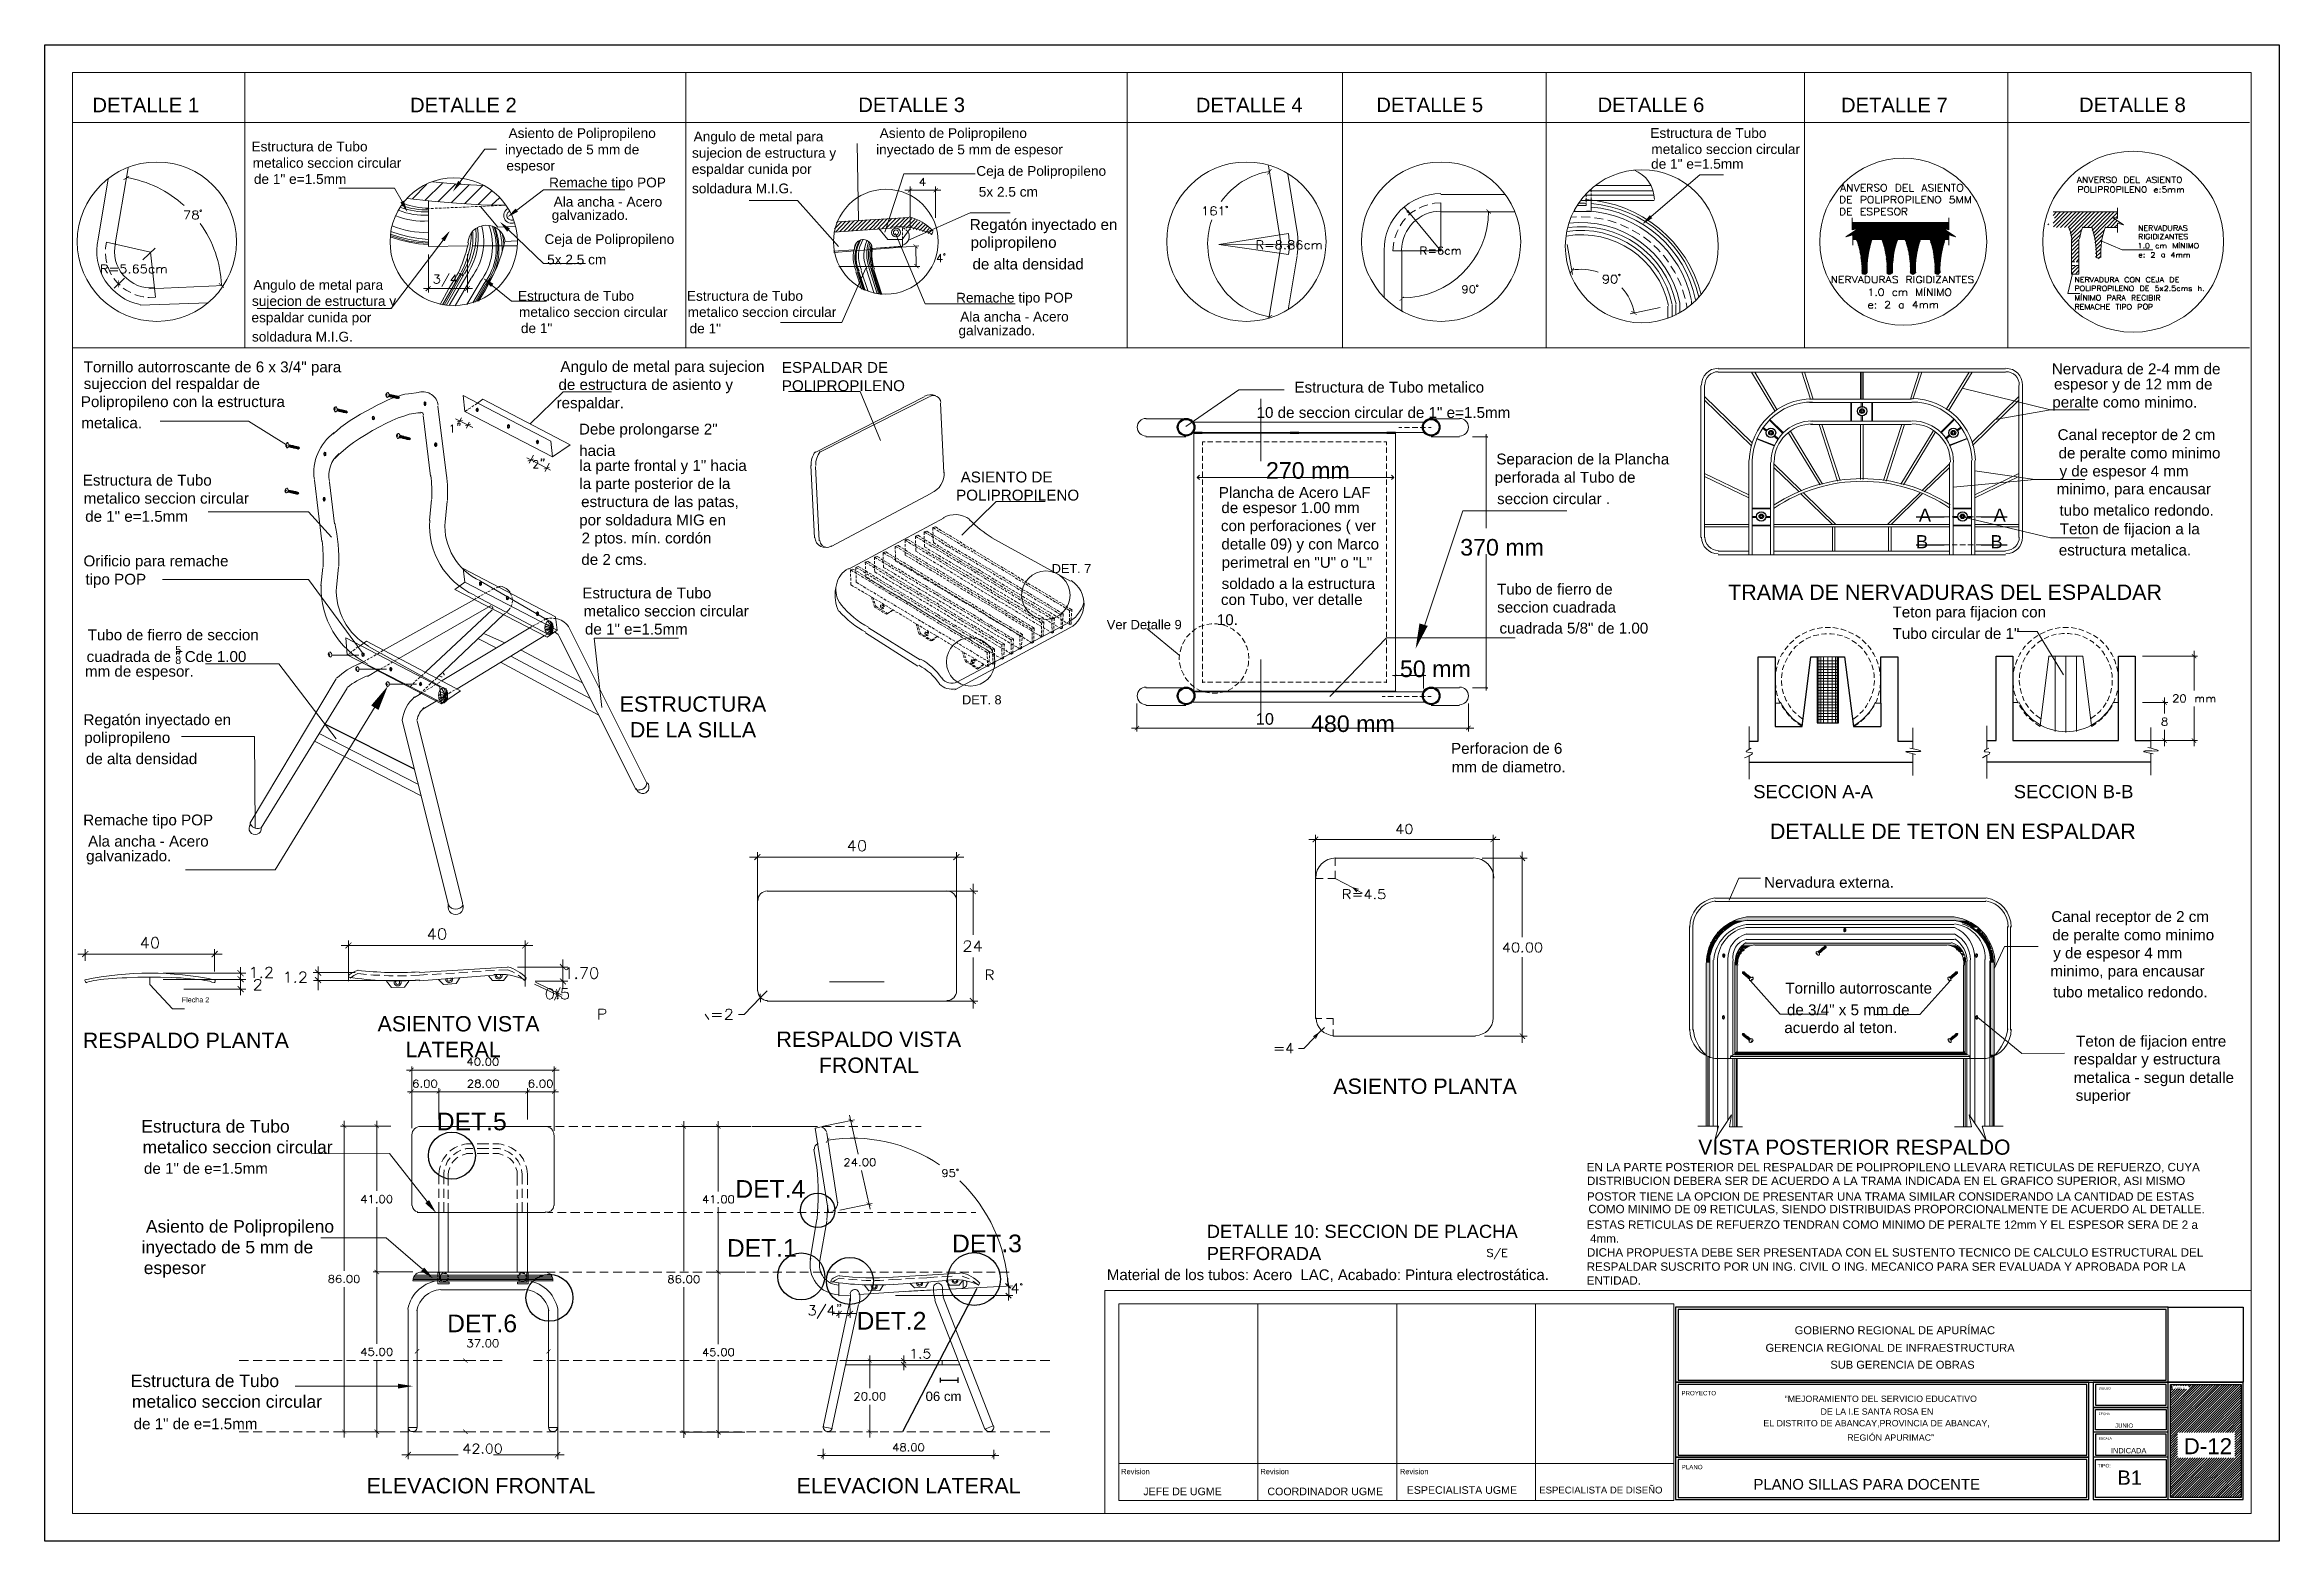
# Model space of a CAD drawing. Header units: inches. Extents: x 0.22 to 6.49, y 0.27 to 4.47.
import ezdxf

# ---------------------------------------------------------------- set-up
doc = ezdxf.new("R2010")
doc.units = ezdxf.units.IN
doc.header["$MEASUREMENT"] = 0
for name, color, linetype in [('PDF_PDF8_PDF11_A - MEMBRETE', 7, 'Continuous'), ('PDF_PDF8_PDF11_PDF12_0', 7, 'Continuous'), ('PDF_PDF8_PDF11_PDF12_COTAS', 7, 'Continuous'), ('PDF_PDF8_PDF11_PDF12_COTAS-01', 7, 'Continuous'), ('PDF_PDF8_PDF11_PDF12_CUBIERTA', 7, 'Continuous'), ('PDF_PDF8_PDF11_PDF12_det', 7, 'Continuous'), ('PDF_PDF8_PDF11_PDF12_MEMBRETE', 7, 'Continuous'), ('PDF_PDF8_PDF11_PDF12_PIEZAS', 7, 'Continuous'), ('PDF_PDF8_PDF11_PDF12_TEXTO', 7, 'Continuous'), ('PDF_Texto', 7, 'Continuous')]:
    doc.layers.add(name, color=color, linetype=linetype)
doc.layers.add('PDF_PDF8_PDF11_PDF12_LINEAS COMPLEMENTARIAS', color=7, linetype='Continuous', true_color=0x7f7f7f)
doc.styles.add('PDF Arial', font='arial.ttf')

msp = doc.modelspace()

# ---------------------------------------------------------------- texts
at = {"layer": 'PDF_Texto', "attachment_point": 7, "style": 'PDF Arial'}
for s, insert, char_height in [('DETALLE 1', (0.3517, 4.2846), 0.04065), ('DETALLE 2', (1.2437, 4.2846), 0.04065), ('DETALLE 3', (2.5026, 4.2846), 0.04065), ('DETALLE 4', (3.4508, 4.2846), 0.04065), ('DETALLE 5', (3.9577, 4.2846), 0.04065), ('DETALLE 6', (4.579, 4.2846), 0.04065), ('DETALLE 7', (5.2626, 4.2846), 0.04065), ('DETALLE 8', (5.9312, 4.2846), 0.04065), ('Asiento de Polipropileno', (1.5205, 4.204), 0.027449), ('Angulo de metal para', (2.0403, 4.1945), 0.027449), ('Asiento de Polipropileno', (2.5628, 4.204), 0.027449), ('Estructura de Tubo', (4.7272, 4.2121), 0.027449), ('Estructura de Tubo', (0.7984, 4.1742), 0.027449), ('metalico seccion circular', (0.8018, 4.1282), 0.027449), ('inyectado de 5 mm de', (1.5104, 4.158), 0.027449), ('espesor', (1.5145, 4.1126), 0.02745), ('sujecion de estructura y', (2.0356, 4.1485), 0.027449), ('inyectado de 5 mm de espesor', (2.5527, 4.158), 0.027449), ('de 1" e=1.5mm', (4.7293, 4.1255), 0.027449), ('metalico seccion circular', (4.7299, 4.1668), 0.027449), ('de 1" e=1.5mm', (0.8052, 4.0829), 0.027449), ('Remache tipo POP', (1.6342, 4.0653), 0.027449), ('espaldar cunida por', (2.0349, 4.1032), 0.027449), ('soldadura M.I.G.', (2.0356, 4.0565), 0.027449), ('Ceja de Polipropileno', (2.8342, 4.0977), 0.027449), ('Ala ancha - Acero', (1.6471, 4.0192), 0.027449), ('5x 2.5 cm', (2.841, 4.047), 0.02745), ('galvanizado.', (1.6417, 3.9739), 0.027449), ('Regatón inyectado en', (2.8159, 3.9448), 0.030501), ('Ceja de Polipropileno', (1.6214, 3.9062), 0.027449), ('polipropileno', (2.818, 3.8947), 0.030501), ('5x 2.5 cm', (1.6288, 3.8568), 0.02745), ('de alta densidad', (2.8234, 3.8426), 0.030501), ('sujecion de estructura y', (0.7998, 3.7323), 0.027449), ('Angulo de metal para', (0.8038, 3.7776), 0.027449), ('Estructura de Tubo', (1.5469, 3.7546), 0.027449), ('Estructura de Tubo', (2.0214, 3.7546), 0.027449), ('Remache tipo POP', (2.7774, 3.7417), 0.027449), ('espaldar cunida por', (0.7984, 3.6862), 0.027449), ('metalico seccion circular', (1.5496, 3.7093), 0.027449), ('metalico seccion circular', (2.0234, 3.7093), 0.027449), ('Ala ancha - Acero', (2.7889, 3.6964), 0.027449), ('soldadura M.I.G.', (0.7998, 3.6402), 0.027449), ('de 1"', (1.5551, 3.6639), 0.02745), ('de 1"', (2.0288, 3.6632), 0.02745), ('galvanizado.', (2.7841, 3.6497), 0.027449), ('Tornillo autorroscante de 6 x 3/4" para', (0.3273, 3.5448), 0.030501), ('Angulo de metal para sujecion', (1.6661, 3.5461), 0.030501), ('ESPALDAR DE', (2.288, 3.5522), 0.030501), ('Nervadura de 2-4 mm de', (5.8548, 3.5482), 0.030501), ('sujeccion del respaldar de', (0.3273, 3.4981), 0.030501), ('de estructura de asiento y', (1.6606, 3.4954), 0.030501), ('POLIPROPILENO', (2.288, 3.5008), 0.030501), ('Estructura de Tubo metalico', (3.7276, 3.4967), 0.030501), ('espesor y de 12 mm de', (5.8609, 3.4967), 0.030501), ('Polipropileno con la estructura', (0.3192, 3.4473), 0.030501), ('respaldar.', (1.6552, 3.4439), 0.0305), ('10 de seccion circular de 1" e=1.5mm', (3.6213, 3.4256), 0.030501), ('peralte como minimo.', (5.8561, 3.446), 0.030501), ('metalica.', (0.3206, 3.3965), 0.0305), ('Debe prolongarse 2"', (1.7182, 3.3702), 0.030501), ('Canal receptor de 2 cm', (5.871, 3.3546), 0.030501), ('hacia', (1.7188, 3.3187), 0.0305), ('Separacion de la Plancha', (4.2947, 3.2862), 0.030501), ('de peralte como minimo', (5.8737, 3.3031), 0.030501), ('Estructura de Tubo', (0.3246, 3.2355), 0.030501), ('la parte frontal y 1" hacia', (1.7195, 3.268), 0.030501), ('ASIENTO DE', (2.7902, 3.2443), 0.0305), ('270 mm', (3.6477, 3.2545), 0.04661), ('perforada al Tubo de', (4.29, 3.2348), 0.030501), ('y de espesor 4 mm', (5.8764, 3.2524), 0.030501), ('metalico seccion circular', (0.3273, 3.1847), 0.030501), ('la parte posterior de la', (1.7195, 3.2172), 0.030501), ('estructura de las patas,', (1.7243, 3.1664), 0.030501), ('POLIPROPILENO', (2.7774, 3.1935), 0.030501), ('Plancha de Acero LAF', (3.5151, 3.201), 0.030501), ('seccion circular .', (4.2968, 3.1834), 0.030501), ('minimo, para encausar', (5.8683, 3.2023), 0.030501), ('de 1" e=1.5mm', (0.3314, 3.1339), 0.030501), ('por soldadura MIG en', (1.7188, 3.115), 0.030501), ('con perforaciones ( ver', (3.5212, 3.0988), 0.030501), ('de espesor 1.00 mm', (3.5225, 3.1495), 0.030501), ('A', (5.4812, 3.1344), 0.037), ('A', (5.691, 3.1344), 0.037), ('tubo metalico redondo.', (5.8764, 3.1509), 0.030501), ('2 ptos. mín. cordón', (1.7256, 3.0642), 0.030501), ('detalle 09) y con Marco', (3.5225, 3.0473), 0.030501), ('370 mm', (4.1932, 3.0387), 0.04661), ('B', (5.4731, 3.0599), 0.037), ('B', (5.6822, 3.0599), 0.037), ('Teton de fijacion a la', (5.8771, 3.09), 0.030501), ('Orificio para remache', (0.3267, 2.9999), 0.030501), ('de 2 cms.', (1.7249, 3.0128), 0.0305), ('DET. 7', (3.0461, 2.99), 0.0255), ('perimetral en "U" o "L"', (3.5232, 2.9959), 0.030501), ('estructura metalica.', (5.8744, 3.0392), 0.030501), ('tipo POP', (0.3321, 2.9485), 0.0305), ('Estructura de Tubo', (1.7276, 2.9187), 0.030501), ('soldado a la estructura', (3.5232, 2.9451), 0.030501), ('Tubo de fierro de', (4.2968, 2.9296), 0.030501), ('TRAMA DE NERVADURAS DEL ESPALDAR', (4.9458, 2.9144), 0.04312), ('metalico seccion circular', (1.731, 2.868), 0.030501), ('con Tubo, ver detalle', (3.5212, 2.895), 0.030501), ('seccion cuadrada', (4.2968, 2.8788), 0.030501), ('Teton para fijacion con', (5.4074, 2.8565), 0.030501), ('Tubo de fierro de seccion', (0.3382, 2.801), 0.030501), ('de 1" e=1.5mm', (1.7351, 2.8172), 0.030501), ('Ver Detalle 9', (3.2004, 2.8321), 0.026102), ('10.', (3.5097, 2.8436), 0.0305), ('cuadrada 5/8" de 1.00', (4.3035, 2.8199), 0.030501), ('Tubo circular de 1"', (5.4074, 2.805), 0.030501), ('cuadrada de " Cde 1.00', (0.3355, 2.7401), 0.030501), ('5', (0.5845, 2.7638), 0.0213), ('mm de espesor.', (0.3307, 2.69), 0.030501), ('8', (0.5845, 2.7347), 0.0213), ('50 mm', (4.024, 2.6975), 0.04661), ('ESTRUCTURA', (1.8325, 2.6003), 0.04312), ('DET. 8', (2.7943, 2.6212), 0.0255), ('Regatón inyectado en', (0.3267, 2.5539), 0.030501), ('10', (3.6193, 2.5638), 0.03263), ('480 mm', (3.7743, 2.5432), 0.04661), ('polipropileno', (0.3287, 2.5038), 0.030501), ('DE LA SILLA', (1.861, 2.5279), 0.04312), ('Perforacion de 6', (4.1675, 2.4822), 0.030501), ('de alta densidad', (0.3334, 2.4531), 0.030501), ('mm de diametro.', (4.1695, 2.4301), 0.030501), ('SECCION A-A', (5.0162, 2.3574), 0.037022), ('SECCION B-B', (5.7478, 2.3574), 0.037022), ('Remache tipo POP', (0.326, 2.2724), 0.030501), ('DETALLE DE TETON EN ESPALDAR', (5.0629, 2.243), 0.04312), ('galvanizado.', (0.3341, 2.1715), 0.030501), ('Ala ancha - Acero', (0.3395, 2.2216), 0.030501), ('Nervadura externa.', (5.0467, 2.1059), 0.030501), ('Canal receptor de 2 cm', (5.8534, 2.001), 0.030501), ('de peralte como minimo', (5.8561, 1.9495), 0.030501), ('minimo, para encausar', (5.8507, 1.848), 0.030501), ('y de espesor 4 mm', (5.8588, 1.8988), 0.030501), ('Tornillo autorroscante', (5.1062, 1.8088), 0.030501), ('tubo metalico redondo.', (5.8588, 1.7979), 0.030501), ('Flecha 2', (0.6028, 1.7843), 0.01437), ('de 3/4" x 5 mm de', (5.111, 1.7479), 0.030501), ('RESPALDO PLANTA', (0.3246, 1.6555), 0.04312), ('ASIENTO VISTA', (1.1524, 1.7022), 0.04312), ('RESPALDO VISTA', (2.2726, 1.6589), 0.04312), ('acuerdo al teton.', (5.1035, 1.6978), 0.030501), ('LATERAL', (1.2309, 1.6305), 0.04312), ('respaldar y estructura', (5.9164, 1.601), 0.030501), ('Teton de fijacion entre', (5.9231, 1.6511), 0.030501), ('FRONTAL', (2.3918, 1.5858), 0.04312), ('ASIENTO PLANTA', (3.8367, 1.5268), 0.04312), ('metalica - segun detalle', (5.9164, 1.5489), 0.030501), ('superior', (5.9218, 1.4988), 0.0305), ('Estructura de Tubo', (0.4891, 1.4182), 0.035076), ('DET.5', (1.3189, 1.4245), 0.04959), ('metalico seccion circular', (0.4925, 1.36), 0.035076), ('VISTA POSTERIOR RESPALDO', (4.8619, 1.356), 0.042467), ('de 1" de e=1.5mm', (0.4965, 1.3025), 0.030501), ('EN LA PARTE POSTERIOR DEL RESPALDAR DE POLIPROPILENO LLEVARA RETICULAS DE REFUERZO, CUYA', (4.5485, 1.3058), 0.023377), ('DET.4', (2.1574, 1.2357), 0.04959), ('DISTRIBUCION DEBERA SER DE ACUERDO A LA TRAMA INDICADA EN EL GRAFICO SUPERIOR, ASI MISMO', (4.5492, 1.2672), 0.023377), ('POSTOR TIENE LA OPCION DE PRESENTAR UNA TRAMA SIMILAR CONSIDERANDO LA CANTIDAD DE ESTAS', (4.5492, 1.2273), 0.023377), ('COMO MINIMO DE 09 RETICULAS, SIENDO DISTRIBUIDAS PROPORCIONALMENTE DE ACUERDO AL DETALLE.', (4.5533, 1.188), 0.023377), ('Asiento de Polipropileno', (0.502, 1.1272), 0.035076), ('DET.3', (2.7659, 1.082), 0.04959), ('DETALLE 10: SECCION DE PLACHA', (3.4812, 1.1222), 0.037022), ('ESTAS RETICULAS DE REFUERZO TENDRAN COMO MINIMO DE PERALTE 12mm Y EL ESPESOR SERA DE 2 a', (4.5485, 1.1481), 0.023377), ('4mm.', (4.558, 1.1095), 0.02338), ('inyectado de 5 mm de', (0.4898, 1.069), 0.035076), ('DET.1', (2.1337, 1.0698), 0.04959), ('PERFORADA', (3.4812, 1.06), 0.03702), ('DICHA PROPUESTA DEBE SER PRESENTADA CON EL SUSTENTO TECNICO DE CALCULO ESTRUCTURAL DEL', (4.5492, 1.0702), 0.023377), ('espesor', (0.4959, 1.0108), 0.03508), ('RESPALDAR SUSCRITO POR UN ING. CIVIL O ING. MECANICO PARA SER EVALUADA Y APROBADA POR LA', (4.5485, 1.0303), 0.023377), ('ENTIDAD.', (4.5485, 0.9917), 0.02338), ('DET.6', (1.348, 0.8573), 0.04959), ('DET.2', (2.4978, 0.8654), 0.04959), ('GOBIERNO REGIONAL DE APURÍMAC', (5.1326, 0.8521), 0.022313), ('GERENCIA REGIONAL DE INFRAESTRUCTURA', (5.0507, 0.8027), 0.022313), ('SUB GERENCIA DE OBRAS', (5.2328, 0.7553), 0.022313), ('Estructura de Tubo', (0.4593, 0.7035), 0.035076), ('06 cm', (2.6917, 0.6643), 0.02649), ('PROYECTO', (4.8145, 0.6806), 0.0124), ('DIBUJO', (5.9861, 0.6968), 0.00673), ('LAMINA', (6.1938, 0.6961), 0.00673), ('metalico seccion circular', (0.4627, 0.6453), 0.035076), ('“MEJORAMIENTO DEL SERVICIO EDUCATIVO', (5.1049, 0.662), 0.017734), ('DE LA I.E SANTA ROSA EN', (5.2053, 0.6261), 0.017734), ('FECHA', (5.9861, 0.625), 0.00673), ('de 1" de e=1.5mm', (0.4674, 0.5851), 0.030501), ('EL DISTRITO DE ABANCAY,PROVINCIA DE ABANCAY,', (5.0446, 0.5902), 0.017734), ('REGIÓN APURIMAC”', (5.2802, 0.553), 0.017734), ('JUNIO', (6.0328, 0.5895), 0.01198), ('ESCALA', (5.9861, 0.556), 0.00673), ('INDICADA', (6.0206, 0.5177), 0.01494), ('D-12', (6.2251, 0.5154), 0.04494), ('ELEVACION FRONTAL', (1.1219, 0.4048), 0.04312), ('ELEVACION LATERAL', (2.3293, 0.4048), 0.04312), ('Revision', (3.241, 0.4589), 0.01494), ('Revision', (3.6322, 0.4589), 0.01494), ('Revision', (4.024, 0.4589), 0.01494), ('PLANO', (4.8152, 0.4729), 0.0124), ('PLANO SILLAS PARA DOCENTE', (5.0169, 0.4155), 0.029904), ('TIPO:', (5.9834, 0.478), 0.0101), ('B1', (6.0391, 0.4296), 0.04017), ('JEFE DE UGME', (3.3032, 0.3998), 0.02135), ('COORDINADOR UGME', (3.6518, 0.3998), 0.02135), ('ESPECIALISTA UGME', (4.043, 0.4038), 0.02135), ('ESPECIALISTA DE DISEÑO', (4.4152, 0.4048), 0.019216)]:
    msp.add_mtext(s, dxfattribs=dict(at, insert=insert, char_height=char_height))
at = {"layer": 'PDF_Texto', "insert": (3.201, 0.9988), "char_height": 0.030051, "width": 1.26178, "attachment_point": 7, "style": 'PDF Arial'}
msp.add_mtext('Material de los tubos: Acero  LAC, Acabado: Pintura electrostática.', dxfattribs=at)

# ---------------------------------------------------------------- linework, layer by layer
for p, q in [((1.005, 2.5657), (1.2555, 2.4405)), ((2.8359, 0.981), (2.6271, 0.578)), ((2.7319, 0.7233), (2.7824, 0.7233)), ((2.7323, 0.7299), (2.7323, 0.7166)), ((2.7824, 0.7307), (2.7824, 0.7163))]:
    msp.add_line(p, q)
at = {"layer": 'PDF_PDF8_PDF11_A - MEMBRETE', "lineweight": 25}
for points in [[(4.7983, 0.7174), (6.1817, 0.7174), (6.1817, 0.9279), (4.7983, 0.9279)], [(4.8051, 0.7235), (6.1756, 0.7235), (6.1756, 0.9218), (4.8051, 0.9218)], [(6.3922, 0.7174), (6.1817, 0.7174), (6.1817, 0.9279), (6.3922, 0.9279)], [(4.7983, 0.5069), (5.959, 0.5069), (5.959, 0.7174), (4.7983, 0.7174)], [(4.8051, 0.513), (5.9529, 0.513), (5.9529, 0.7113), (4.8051, 0.7113)], [(6.1756, 0.7113), (5.9773, 0.7113), (5.9773, 0.6531), (6.1756, 0.6531)], [(6.1878, 0.7113), (6.3861, 0.7113), (6.3861, 0.3939), (6.1878, 0.3939)], [(5.9773, 0.6409), (6.1756, 0.6409), (6.1756, 0.5834), (5.9773, 0.5834)], [(6.1756, 0.5712), (5.9773, 0.5712), (5.9773, 0.513), (6.1756, 0.513)], [(4.7983, 0.3878), (5.959, 0.3878), (5.959, 0.5069), (4.7983, 0.5069)], [(4.8051, 0.3939), (5.9529, 0.3939), (5.9529, 0.5008), (4.8051, 0.5008)], [(5.9773, 0.5008), (6.1756, 0.5008), (6.1756, 0.3939), (5.9773, 0.3939)]]:
    msp.add_lwpolyline(points, close=True, dxfattribs=at)
for points in [[(6.1817, 0.7235), (6.1817, 0.9218)], [(6.1817, 0.3878), (6.1817, 0.7174), (6.3922, 0.7174), (5.9712, 0.7174), (5.9712, 0.3878), (6.3922, 0.3878), (6.3922, 0.7174)], [(6.1878, 0.7059), (6.1925, 0.7113)], [(6.1878, 0.645), (6.2541, 0.7113)], [(6.1878, 0.6382), (6.2602, 0.7113)], [(6.1878, 0.6315), (6.2669, 0.7113)], [(6.1878, 0.6254), (6.2737, 0.7113)], [(6.1878, 0.6186), (6.2805, 0.7113)], [(6.1878, 0.6118), (6.2872, 0.7113)], [(6.1878, 0.6051), (6.294, 0.7113)], [(6.1878, 0.5983), (6.3015, 0.7113)], [(6.1878, 0.5915), (6.3082, 0.7113)], [(6.1878, 0.5848), (6.315, 0.7113)], [(6.1878, 0.578), (6.3218, 0.7113)], [(6.1878, 0.5712), (6.3279, 0.7113)], [(6.1878, 0.5638), (6.3346, 0.7113)], [(6.1878, 0.5577), (6.3414, 0.7113)], [(6.1878, 0.6991), (6.1938, 0.7059)], [(6.1878, 0.693), (6.1938, 0.6991)], [(6.1878, 0.6863), (6.1999, 0.6978)], [(6.1878, 0.6795), (6.2067, 0.6978)], [(6.1878, 0.6727), (6.2135, 0.6978)], [(6.1878, 0.6653), (6.2196, 0.6978)], [(6.1878, 0.6585), (6.2263, 0.6978)], [(6.1878, 0.6518), (6.2331, 0.6978)], [(6.1966, 0.7079), (6.1999, 0.7113)], [(6.2033, 0.7079), (6.2067, 0.7113)], [(6.2101, 0.7079), (6.2135, 0.7113)], [(6.2135, 0.5766), (6.3482, 0.7113)], [(6.2162, 0.7079), (6.2202, 0.7113)], [(6.2202, 0.5766), (6.3549, 0.7113)], [(6.223, 0.7079), (6.227, 0.7113)], [(6.227, 0.5766), (6.3617, 0.7113)], [(6.2297, 0.7079), (6.2338, 0.7113)], [(6.2338, 0.5766), (6.3685, 0.7113)], [(6.2365, 0.7079), (6.2405, 0.7113)], [(6.2399, 0.7039), (6.2473, 0.7113)], [(6.2405, 0.5766), (6.3752, 0.7113)], [(6.2473, 0.5766), (6.382, 0.7113)], [(6.2541, 0.5766), (6.3861, 0.7086)], [(6.2609, 0.5766), (6.3861, 0.7018)], [(6.2676, 0.5766), (6.3861, 0.6951)], [(5.9712, 0.647), (6.1817, 0.647), (5.9712, 0.647)], [(6.2744, 0.5766), (6.3861, 0.689)], [(6.2805, 0.5766), (6.3861, 0.6822)], [(6.2872, 0.5766), (6.3861, 0.6754)], [(6.294, 0.5766), (6.3861, 0.668)], [(6.3015, 0.5766), (6.3861, 0.6612)], [(6.3082, 0.5766), (6.3861, 0.6545)], [(6.315, 0.5766), (6.3861, 0.6477)], [(6.3218, 0.5766), (6.3861, 0.6409)], [(6.3285, 0.5766), (6.3861, 0.6342)], [(6.1817, 0.5773), (5.9712, 0.5773)], [(6.1878, 0.5509), (6.2081, 0.5712)], [(6.3353, 0.5766), (6.3861, 0.6274)], [(6.3421, 0.5766), (6.3861, 0.6213)], [(6.3482, 0.5766), (6.3861, 0.6145)], [(6.3549, 0.5766), (6.3861, 0.6078)], [(6.3617, 0.5766), (6.3861, 0.601)], [(6.3685, 0.5766), (6.3861, 0.5942)], [(6.3685, 0.5699), (6.3861, 0.5875)], [(6.3685, 0.5631), (6.3861, 0.5807)], [(6.3685, 0.5563), (6.3861, 0.5739)], [(6.3685, 0.5496), (6.3861, 0.5665)], [(6.1817, 0.5069), (5.9712, 0.5069)], [(6.1878, 0.5441), (6.2081, 0.5638)], [(6.1878, 0.5374), (6.2081, 0.5577)], [(6.1878, 0.5306), (6.2081, 0.5509)], [(6.1878, 0.5238), (6.2081, 0.5441)], [(6.1878, 0.5171), (6.2081, 0.5374)], [(6.1878, 0.5103), (6.2081, 0.5306)], [(6.1878, 0.5035), (6.2081, 0.5238)], [(6.1878, 0.4968), (6.2081, 0.5171)], [(6.1878, 0.49), (6.2081, 0.5103)], [(6.1878, 0.4839), (6.2101, 0.5056)], [(6.1878, 0.4771), (6.2169, 0.5056)], [(6.1878, 0.4697), (6.2236, 0.5056)], [(6.1878, 0.4629), (6.2304, 0.5056)], [(6.1878, 0.4562), (6.2372, 0.5056)], [(6.1878, 0.4494), (6.2439, 0.5056)], [(6.1878, 0.4426), (6.2507, 0.5056)], [(6.1878, 0.4359), (6.2575, 0.5056)], [(6.1878, 0.4291), (6.2636, 0.5056)], [(6.1878, 0.4223), (6.2703, 0.5056)], [(6.1878, 0.4162), (6.2771, 0.5056)], [(6.1878, 0.4095), (6.2839, 0.5056)], [(6.1878, 0.4027), (6.2906, 0.5056)], [(6.1878, 0.3959), (6.2981, 0.5056)], [(6.1918, 0.3939), (6.3048, 0.5056)], [(6.1993, 0.3939), (6.3116, 0.5056)], [(6.206, 0.3939), (6.3184, 0.5056)], [(6.2128, 0.3939), (6.3251, 0.5056)], [(6.2196, 0.3939), (6.3312, 0.5056)], [(6.2263, 0.3939), (6.338, 0.5056)], [(6.2331, 0.3939), (6.3448, 0.5056)], [(6.2399, 0.3939), (6.3515, 0.5056)], [(6.246, 0.3939), (6.3583, 0.5056)], [(6.2527, 0.3939), (6.3651, 0.5056)], [(6.2595, 0.3939), (6.3861, 0.5198)], [(6.2663, 0.3939), (6.3861, 0.513)], [(6.273, 0.3939), (6.3861, 0.5062)], [(6.3685, 0.5428), (6.3861, 0.5597)], [(6.3685, 0.536), (6.3861, 0.5536)], [(6.3685, 0.5293), (6.3861, 0.5469)], [(6.3685, 0.5225), (6.3861, 0.5401)], [(6.3685, 0.5157), (6.3861, 0.5333)], [(6.3685, 0.5096), (6.3861, 0.5266)], [(6.2798, 0.3939), (6.3861, 0.4995)], [(6.2866, 0.3939), (6.3861, 0.4927)], [(6.2933, 0.3939), (6.3861, 0.4866)], [(6.3008, 0.3939), (6.3861, 0.4799)], [(6.3076, 0.3939), (6.3861, 0.4731)], [(6.3143, 0.3939), (6.3861, 0.4656)], [(6.3204, 0.3939), (6.3861, 0.4589)], [(6.3272, 0.3939), (6.3861, 0.4521)], [(6.3339, 0.3939), (6.3861, 0.4453)], [(6.3407, 0.3939), (6.3861, 0.4386)], [(6.3475, 0.3939), (6.3861, 0.4318)], [(6.3542, 0.3939), (6.3861, 0.425)], [(6.361, 0.3939), (6.3861, 0.4183)], [(6.3678, 0.3939), (6.3861, 0.4122)], [(6.3746, 0.3939), (6.3861, 0.4054)], [(6.3813, 0.3939), (6.3861, 0.3986)]]:
    msp.add_lwpolyline(points, dxfattribs=at)
at = {"layer": 'PDF_PDF8_PDF11_PDF12_0', "lineweight": 5}
for points in [[(0.2962, 3.6229), (0.2962, 4.3958), (6.4097, 4.3958)], [(1.3067, 4.0892), (1.3784, 4.0825), (1.4495, 4.0784)], [(1.237, 4.0425), (1.3053, 4.0351), (1.3744, 4.029), (1.4434, 4.0249), (1.5117, 4.0236)], [(2.4342, 3.9478), (2.596, 3.9593)], [(2.443, 3.9769), (2.6447, 3.9891)], [(1.1882, 3.9383), (1.2146, 3.9295), (1.2403, 3.9227), (1.2674, 3.9187), (1.2938, 3.9166)], [(1.1882, 3.9349), (1.2146, 3.9261), (1.241, 3.9193), (1.2674, 3.9146), (1.2952, 3.9133)], [(1.1889, 3.9424), (1.2153, 3.9336), (1.2417, 3.9268), (1.2688, 3.9221), (1.2958, 3.92)], [(1.1896, 3.9498), (1.216, 3.941), (1.2417, 3.9342), (1.2681, 3.9302), (1.2952, 3.9275)], [(1.4359, 3.7542), (1.4556, 3.786), (1.4725, 3.8172), (1.4881, 3.851), (1.5009, 3.8855), (1.5104, 3.9214)], [(2.6231, 3.9072), (2.5676, 3.9038)], [(2.7083, 3.9403), (2.7124, 3.9485)], [(1.3351, 3.7434), (1.3865, 3.8327)], [(1.3398, 3.7427), (1.3906, 3.8314)], [(1.3453, 3.742), (1.3953, 3.8287)], [(2.5121, 3.788), (2.4958, 3.8368)], [(2.5161, 3.786), (2.4999, 3.8368)], [(2.5188, 3.7853), (2.5019, 3.8375)], [(2.5222, 3.784), (2.5046, 3.8375)], [(2.5303, 3.7813), (2.5107, 3.8395)], [(2.5472, 3.7759), (2.5256, 3.8429)], [(2.556, 3.7745), (2.533, 3.8456)], [(2.5608, 3.7732), (2.5378, 3.8463)], [(2.5642, 3.7725), (2.5398, 3.8469)], [(2.5669, 3.7725), (2.5425, 3.8476)], [(2.5689, 3.7725), (2.5459, 3.8422)], [(1.3283, 3.7447), (1.352, 3.788)], [(1.3541, 3.7414), (1.4035, 3.826)], [(1.3703, 3.7407), (1.4156, 3.8185)], [(1.4035, 3.7447), (1.4407, 3.807)], [(1.4204, 3.7495), (1.4508, 3.8016)], [(1.4265, 3.7515), (1.4549, 3.7996)], [(1.4326, 3.7535), (1.4583, 3.7975)], [(4.7881, 3.7427), (4.7881, 3.7095)], [(4.799, 3.7447), (4.799, 3.715)], [(4.8098, 3.7474), (4.8098, 3.721)], [(5.0771, 3.4456), (5.0115, 3.5546)], [(5.0825, 3.4496), (5.0203, 3.5546)], [(5.1766, 3.4788), (5.1523, 3.5546)], [(5.1841, 3.4788), (5.1597, 3.5546)], [(5.3174, 3.5546), (5.3174, 3.4788)], [(5.3215, 3.5546), (5.3215, 3.4788)], [(5.3248, 3.5546), (5.3248, 3.4788)], [(5.4575, 3.4788), (5.4819, 3.5546)], [(5.4643, 3.4788), (5.4893, 3.5546)], [(5.5583, 3.4496), (5.6226, 3.5546)], [(5.5644, 3.4456), (5.6308, 3.5546)], [(1.0326, 3.453), (1.0332, 3.4524), (1.0319, 3.4503), (1.0332, 3.4496), (1.0339, 3.449), (1.0332, 3.4483), (1.0319, 3.449), (1.0319, 3.4469)], [(1.0326, 3.4436), (1.0339, 3.4429), (1.0353, 3.4429), (1.036, 3.4436), (1.0373, 3.4442), (1.0387, 3.4483), (1.0387, 3.4517), (1.0387, 3.453), (1.0373, 3.4544), (1.0366, 3.4551), (1.0353, 3.4551)], [(1.1774, 3.4943), (1.1781, 3.4936), (1.1767, 3.4909), (1.1788, 3.4909), (1.1794, 3.4896), (1.1788, 3.4896), (1.1767, 3.4903), (1.1767, 3.4876)], [(1.1788, 3.4842), (1.1794, 3.4835), (1.1808, 3.4835), (1.1821, 3.4842), (1.1828, 3.4855), (1.1849, 3.4889), (1.1849, 3.493), (1.1842, 3.4943), (1.1835, 3.4957), (1.1821, 3.4963), (1.1808, 3.4957)], [(1.1835, 3.4862), (1.1842, 3.4876), (1.1849, 3.4889), (1.1849, 3.4909), (1.1842, 3.4923)], [(1.1842, 3.4869), (1.1849, 3.4862), (1.1855, 3.4876), (1.1862, 3.4909), (1.1855, 3.4923), (1.1849, 3.4923)], [(1.1849, 3.4862), (1.1855, 3.4855), (1.1862, 3.4869), (1.1869, 3.4903), (1.1862, 3.4916), (1.1855, 3.4916)], [(1.1862, 3.4862), (1.1869, 3.4855), (1.1876, 3.4869), (1.1882, 3.4903), (1.1876, 3.4916), (1.1869, 3.4916)], [(1.1869, 3.4862), (1.1869, 3.4855), (1.1882, 3.4869), (1.1889, 3.4903), (1.1882, 3.4916), (1.1876, 3.4916)], [(1.1882, 3.4855), (1.1882, 3.4848), (1.1896, 3.4862), (1.1903, 3.4896), (1.1896, 3.4909), (1.1889, 3.4909)], [(1.1889, 3.4855), (1.1889, 3.4848), (1.1903, 3.4862), (1.1909, 3.4896), (1.1903, 3.4909), (1.1896, 3.4909)], [(1.1903, 3.4848), (1.1909, 3.4842), (1.1916, 3.4855), (1.193, 3.4889), (1.1923, 3.4903), (1.1916, 3.4903)], [(1.1916, 3.4848), (1.1923, 3.4842), (1.193, 3.4855), (1.1943, 3.4889), (1.1936, 3.4903), (1.193, 3.4903)], [(1.1923, 3.4848), (1.193, 3.4842), (1.1936, 3.4855), (1.195, 3.4889), (1.1943, 3.4903), (1.1936, 3.4903)], [(1.1936, 3.4842), (1.1943, 3.4835), (1.195, 3.4848), (1.1964, 3.4882), (1.1957, 3.4896), (1.195, 3.4896)], [(1.195, 3.4842), (1.1957, 3.4835), (1.1964, 3.4848), (1.1977, 3.4882), (1.197, 3.4896), (1.1964, 3.4896)], [(1.197, 3.4835), (1.1977, 3.4828), (1.1984, 3.4842), (1.1991, 3.4876), (1.1991, 3.4889), (1.1984, 3.4889)], [(1.1991, 3.4835), (1.1997, 3.4828), (1.2004, 3.4842), (1.2011, 3.4876), (1.2011, 3.4889), (1.2004, 3.4889)], [(1.1997, 3.4828), (1.2004, 3.4821), (1.2011, 3.4835), (1.2018, 3.4869), (1.2018, 3.4882), (1.2011, 3.4882)], [(1.2011, 3.4828), (1.2018, 3.4821), (1.2024, 3.4835), (1.2031, 3.4869), (1.2031, 3.4882), (1.2024, 3.4882)], [(1.2018, 3.4821), (1.2024, 3.4815), (1.2031, 3.4828), (1.2038, 3.4862), (1.2038, 3.4876), (1.2031, 3.4876)], [(1.2031, 3.4821), (1.2038, 3.4815), (1.2045, 3.4828), (1.2052, 3.4862), (1.2052, 3.4876), (1.2045, 3.4876)], [(1.2045, 3.4821), (1.2052, 3.4815), (1.2058, 3.4828), (1.2065, 3.4862), (1.2065, 3.4876), (1.2058, 3.4876)], [(1.2052, 3.4815), (1.2058, 3.4808), (1.2065, 3.4821), (1.2072, 3.4855), (1.2072, 3.4869), (1.2065, 3.4869)], [(1.2065, 3.4815), (1.2072, 3.4808), (1.2079, 3.4821), (1.2085, 3.4855), (1.2085, 3.4869), (1.2079, 3.4869)], [(1.2085, 3.4808), (1.2092, 3.4801), (1.2099, 3.4815), (1.2106, 3.4848), (1.2106, 3.4862), (1.2099, 3.4862)], [(1.2092, 3.4808), (1.2099, 3.4801), (1.2106, 3.4815), (1.2112, 3.4848), (1.2112, 3.4862), (1.2106, 3.4862)], [(1.2112, 3.4808), (1.2119, 3.4815), (1.2126, 3.4828), (1.2126, 3.4842), (1.2119, 3.4855), (1.2146, 3.4821), (1.2106, 3.4801)], [(1.2119, 3.4821), (1.2126, 3.4828), (1.2126, 3.4842)], [(2.3814, 3.3292), (2.688, 3.4848)], [(2.395, 3.3299), (2.7016, 3.4855)], [(2.7428, 3.2717), (2.7334, 3.4679)], [(3.6335, 3.3041), (3.6335, 3.4794)], [(5.0122, 3.3569), (4.8795, 3.4862)], [(5.0101, 3.3488), (4.8795, 3.476)], [(5.6301, 3.3569), (5.762, 3.4862)], [(5.6321, 3.3488), (5.762, 3.476)], [(1.038, 3.4456), (1.0387, 3.4469), (1.0393, 3.4483), (1.04, 3.4503), (1.0393, 3.4517)], [(1.0387, 3.4456), (1.0393, 3.4456), (1.04, 3.4463), (1.0414, 3.4496), (1.0407, 3.451), (1.04, 3.451)], [(1.0393, 3.4456), (1.04, 3.4456), (1.0407, 3.4463), (1.0414, 3.4496), (1.0414, 3.451), (1.0407, 3.451)], [(1.0407, 3.4449), (1.0414, 3.4449), (1.042, 3.4456), (1.0427, 3.449), (1.0427, 3.4503), (1.042, 3.4503)], [(1.0414, 3.4449), (1.042, 3.4449), (1.0427, 3.4456), (1.0434, 3.449), (1.0434, 3.4503), (1.0427, 3.4503)], [(1.0427, 3.4449), (1.0434, 3.4449), (1.0441, 3.4456), (1.0448, 3.449), (1.0448, 3.4503), (1.0441, 3.4503)], [(1.0434, 3.4442), (1.0441, 3.4442), (1.0448, 3.4449), (1.0454, 3.4483), (1.0454, 3.4496), (1.0448, 3.4496)], [(1.0454, 3.4442), (1.0461, 3.4442), (1.0468, 3.4449), (1.0475, 3.4483), (1.0475, 3.4496), (1.0468, 3.4496)], [(1.0468, 3.4436), (1.0475, 3.4436), (1.0481, 3.4442), (1.0488, 3.4476), (1.0488, 3.449), (1.0481, 3.449)], [(1.0475, 3.4436), (1.0481, 3.4436), (1.0488, 3.4442), (1.0495, 3.4476), (1.0495, 3.449), (1.0488, 3.449)], [(1.0488, 3.4436), (1.0495, 3.4436), (1.0502, 3.4442), (1.0508, 3.4476), (1.0508, 3.449), (1.0502, 3.449)], [(1.0495, 3.4429), (1.0502, 3.4429), (1.0508, 3.4436), (1.0515, 3.4469), (1.0515, 3.4483), (1.0508, 3.4483)], [(1.0515, 3.4429), (1.0522, 3.4429), (1.0529, 3.4436), (1.0536, 3.4469), (1.0536, 3.4483), (1.0529, 3.4483)], [(1.0542, 3.4422), (1.0549, 3.4422), (1.0556, 3.4429), (1.0563, 3.4463), (1.0563, 3.4476), (1.0556, 3.4476)], [(1.0549, 3.4422), (1.0556, 3.4422), (1.0563, 3.4429), (1.0569, 3.4463), (1.0569, 3.4476), (1.0563, 3.4476)], [(1.0563, 3.4415), (1.0569, 3.4415), (1.0576, 3.4422), (1.0583, 3.4456), (1.0583, 3.4469), (1.0576, 3.4469)], [(1.0569, 3.4415), (1.0576, 3.4415), (1.0583, 3.4422), (1.059, 3.4456), (1.059, 3.4469), (1.0583, 3.4469)], [(1.0583, 3.4415), (1.059, 3.4415), (1.0596, 3.4422), (1.0603, 3.4456), (1.0596, 3.4469), (1.059, 3.4469)], [(1.059, 3.4409), (1.0596, 3.4409), (1.0603, 3.4415), (1.061, 3.4449), (1.0603, 3.4463), (1.0596, 3.4463)], [(1.0603, 3.4409), (1.061, 3.4409), (1.0617, 3.4415), (1.0624, 3.4449), (1.0617, 3.4463), (1.061, 3.4463)], [(1.061, 3.4409), (1.0617, 3.4409), (1.0624, 3.4415), (1.063, 3.4449), (1.0624, 3.4463), (1.0617, 3.4463)], [(1.0637, 3.4402), (1.0651, 3.4409), (1.0657, 3.4442), (1.0651, 3.4456), (1.0644, 3.4456)], [(1.0644, 3.4402), (1.0657, 3.4409), (1.0664, 3.4442), (1.0657, 3.4456), (1.0651, 3.4456)], [(1.0664, 3.4449), (1.0684, 3.4415), (1.0644, 3.4395)], [(1.0657, 3.4402), (1.0671, 3.4409), (1.0671, 3.4415), (1.0671, 3.4429), (1.0671, 3.4442)], [(1.0671, 3.4409), (1.0671, 3.4422), (1.0671, 3.4436)], [(4.0288, 3.3989), (4.0213, 3.3989)], [(4.0511, 3.3989), (4.0369, 3.3989)], [(4.0741, 3.3989), (4.0585, 3.3989)], [(4.0958, 3.3989), (4.0809, 3.3989)], [(4.1113, 3.3989), (4.1046, 3.3989)], [(5.2524, 3.2486), (5.201, 3.4077)], [(5.2599, 3.25), (5.2084, 3.4077)], [(5.3174, 3.4077), (5.3174, 3.2534)], [(5.3248, 3.4077), (5.3248, 3.2534)], [(5.3817, 3.25), (5.4338, 3.4077)], [(5.3891, 3.2486), (5.4412, 3.4077)], [(0.8972, 3.3515), (0.8959, 3.3488), (0.8979, 3.3488), (0.8986, 3.3481), (0.8979, 3.3475), (0.8959, 3.3481), (0.8959, 3.3461)], [(0.8972, 3.3427), (0.8979, 3.342), (0.8992, 3.342), (0.9006, 3.3427), (0.9013, 3.3441), (0.9033, 3.3475), (0.9033, 3.3508), (0.9026, 3.3529), (0.9019, 3.3535), (0.9006, 3.3542), (0.8992, 3.3542)], [(0.9019, 3.3447), (0.9033, 3.3454), (0.904, 3.3475), (0.904, 3.3495), (0.9033, 3.3502)], [(0.9033, 3.3447), (0.904, 3.3447), (0.9047, 3.3454), (0.9053, 3.3488), (0.9047, 3.3502), (0.904, 3.3502)], [(0.904, 3.3447), (0.9047, 3.3447), (0.9053, 3.3454), (0.906, 3.3488), (0.9053, 3.3502), (0.9047, 3.3502)], [(0.9053, 3.3441), (0.9067, 3.3447), (0.9074, 3.3481), (0.9067, 3.3495), (0.906, 3.3495)], [(0.906, 3.3441), (0.9074, 3.3447), (0.908, 3.3481), (0.9074, 3.3495), (0.9067, 3.3495)], [(0.9074, 3.3441), (0.9087, 3.3447), (0.9094, 3.3481), (0.9087, 3.3495), (0.908, 3.3495)], [(0.908, 3.3434), (0.9087, 3.3441), (0.9101, 3.3475), (0.9094, 3.3488), (0.9087, 3.3488)], [(0.9094, 3.3434), (0.9101, 3.3434), (0.9107, 3.3441), (0.9121, 3.3475), (0.9114, 3.3488), (0.9107, 3.3488)], [(0.9107, 3.3427), (0.9114, 3.3427), (0.9121, 3.3434), (0.9135, 3.3468), (0.9128, 3.3481), (0.9121, 3.3481)], [(0.9114, 3.3427), (0.9121, 3.3427), (0.9128, 3.3434), (0.9141, 3.3468), (0.9135, 3.3481), (0.9128, 3.3481)], [(0.9128, 3.3427), (0.9135, 3.3427), (0.9141, 3.3434), (0.9162, 3.3468), (0.9155, 3.3481), (0.9141, 3.3481)], [(0.9135, 3.342), (0.9141, 3.342), (0.9155, 3.3427), (0.9162, 3.3461), (0.9162, 3.3475), (0.9155, 3.3475)], [(0.9168, 3.3414), (0.9175, 3.3414), (0.9182, 3.342), (0.9189, 3.3454), (0.9189, 3.3468), (0.9182, 3.3468)], [(0.9189, 3.3414), (0.9195, 3.3414), (0.9202, 3.342), (0.9209, 3.3454), (0.9209, 3.3468), (0.9202, 3.3468)], [(0.9195, 3.3407), (0.9202, 3.3407), (0.9209, 3.3414), (0.9216, 3.3454), (0.9216, 3.3461), (0.9209, 3.3461)], [(0.9209, 3.3407), (0.9216, 3.3407), (0.9223, 3.3414), (0.9229, 3.3454), (0.9229, 3.3461), (0.9223, 3.3461)], [(0.9216, 3.3407), (0.9223, 3.3407), (0.9229, 3.3414), (0.9236, 3.3454), (0.9236, 3.3461), (0.9229, 3.3461)], [(0.9229, 3.34), (0.9236, 3.34), (0.9243, 3.3407), (0.925, 3.3447), (0.925, 3.3454), (0.9243, 3.3454)], [(0.9236, 3.34), (0.9243, 3.34), (0.925, 3.3407), (0.9256, 3.3447), (0.9256, 3.3454), (0.925, 3.3454)], [(0.925, 3.34), (0.9256, 3.34), (0.9263, 3.3407), (0.927, 3.3447), (0.927, 3.3454), (0.9263, 3.3454)], [(0.9256, 3.3393), (0.9263, 3.3393), (0.927, 3.34), (0.9277, 3.3441), (0.9277, 3.3447), (0.927, 3.3447)], [(0.9283, 3.3393), (0.929, 3.3393), (0.9297, 3.34), (0.9304, 3.3441), (0.9304, 3.3447), (0.9297, 3.3447)], [(0.929, 3.3387), (0.9297, 3.3387), (0.9304, 3.3393), (0.9311, 3.3434), (0.9311, 3.3441), (0.9304, 3.3441)], [(0.9317, 3.3441), (0.9338, 3.3407), (0.9297, 3.3387)], [(0.9311, 3.3393), (0.9317, 3.34), (0.9324, 3.3414), (0.9324, 3.3427), (0.9317, 3.3434)], [(0.9317, 3.34), (0.9324, 3.3414), (0.9324, 3.3427)], [(1.2079, 3.3793), (1.2085, 3.3786), (1.2072, 3.3766), (1.2092, 3.3759), (1.2092, 3.3752), (1.2085, 3.3745), (1.2065, 3.3752), (1.2065, 3.3725)], [(1.2085, 3.3691), (1.2092, 3.3684), (1.2106, 3.3684), (1.2119, 3.3691), (1.2126, 3.3705), (1.2153, 3.3745), (1.2153, 3.3786), (1.2146, 3.3799), (1.214, 3.3806), (1.2119, 3.3813), (1.2112, 3.3813)], [(1.2146, 3.3711), (1.2153, 3.3718), (1.216, 3.3745), (1.216, 3.3766), (1.2153, 3.3772)], [(1.2146, 3.3705), (1.2153, 3.3705), (1.216, 3.3711), (1.2167, 3.3759), (1.216, 3.3766)], [(1.216, 3.3705), (1.2167, 3.3705), (1.2173, 3.3711), (1.218, 3.3759), (1.2173, 3.3766), (1.2167, 3.3766)], [(1.2167, 3.3705), (1.2173, 3.3705), (1.218, 3.3711), (1.2187, 3.3759), (1.218, 3.3766), (1.2173, 3.3766)], [(1.218, 3.3698), (1.2187, 3.3698), (1.2194, 3.3705), (1.22, 3.3752), (1.2194, 3.3759), (1.2187, 3.3759)], [(1.2187, 3.3698), (1.22, 3.3705), (1.2207, 3.3752), (1.22, 3.3759), (1.2194, 3.3759)], [(1.22, 3.3698), (1.2214, 3.3705), (1.2221, 3.3752), (1.2214, 3.3759), (1.2207, 3.3759)], [(1.2228, 3.3752), (1.2234, 3.3752), (1.2241, 3.3745), (1.2234, 3.3698), (1.2221, 3.3691), (1.2228, 3.3691), (1.2234, 3.3698), (1.2248, 3.3745), (1.2241, 3.3752), (1.2234, 3.3752)], [(1.2234, 3.3684), (1.2241, 3.3684), (1.2248, 3.3691), (1.2261, 3.3732), (1.2255, 3.3745), (1.2248, 3.3745)], [(1.2241, 3.3684), (1.2248, 3.3684), (1.2255, 3.3691), (1.2268, 3.3732), (1.2261, 3.3745), (1.2255, 3.3745)], [(1.2255, 3.3678), (1.2261, 3.3678), (1.2268, 3.3684), (1.2282, 3.3725), (1.2275, 3.3732), (1.2268, 3.3732)], [(1.2275, 3.3678), (1.2282, 3.3678), (1.2288, 3.3684), (1.2295, 3.3725), (1.2295, 3.3732), (1.2288, 3.3732)], [(1.2288, 3.3678), (1.2295, 3.3678), (1.2302, 3.3684), (1.2309, 3.3725), (1.2309, 3.3732), (1.2302, 3.3732)], [(1.2288, 3.3671), (1.2295, 3.3671), (1.2302, 3.3678), (1.2309, 3.3718), (1.2309, 3.3725), (1.2302, 3.3725)], [(1.2295, 3.3671), (1.2302, 3.3671), (1.2309, 3.3678), (1.2316, 3.3718), (1.2316, 3.3725), (1.2309, 3.3725)], [(1.2309, 3.3671), (1.2316, 3.3671), (1.2322, 3.3678), (1.2329, 3.3718), (1.2329, 3.3725), (1.2322, 3.3725)], [(1.2316, 3.3664), (1.2322, 3.3664), (1.2329, 3.3671), (1.2336, 3.3711), (1.2336, 3.3718), (1.2329, 3.3718)], [(1.2329, 3.3664), (1.2336, 3.3664), (1.2343, 3.3671), (1.2349, 3.3711), (1.2349, 3.3718), (1.2343, 3.3718)], [(1.2336, 3.3664), (1.2343, 3.3664), (1.2349, 3.3671), (1.2356, 3.3711), (1.2356, 3.3718), (1.2349, 3.3718)], [(1.2349, 3.3657), (1.2356, 3.3657), (1.2363, 3.3664), (1.237, 3.3705), (1.237, 3.3711), (1.2363, 3.3711)], [(1.2363, 3.3657), (1.237, 3.3657), (1.2376, 3.3664), (1.2383, 3.3705), (1.2383, 3.3711), (1.2376, 3.3711)], [(1.237, 3.3657), (1.2376, 3.3657), (1.2383, 3.3664), (1.239, 3.3705), (1.239, 3.3711), (1.2383, 3.3711)], [(1.239, 3.3657), (1.2397, 3.365), (1.2403, 3.3657), (1.241, 3.3698), (1.241, 3.3705), (1.2403, 3.3705)], [(1.2403, 3.365), (1.241, 3.365), (1.2417, 3.3657), (1.2424, 3.3698), (1.2424, 3.3705), (1.2417, 3.3705)], [(1.241, 3.3644), (1.2451, 3.3671)], [(1.2424, 3.3705), (1.2451, 3.3664)], [(1.2424, 3.365), (1.2431, 3.3657), (1.2437, 3.3671), (1.2437, 3.3684), (1.2431, 3.3691)], [(1.2431, 3.3657), (1.2437, 3.3671), (1.2437, 3.3684)], [(3.4772, 3.359), (3.4691, 3.359), (3.4691, 3.3495)], [(3.4691, 3.3427), (3.4691, 3.3278)], [(3.4839, 3.359), (3.4988, 3.359)], [(3.507, 3.359), (3.5218, 3.359)], [(3.5293, 3.359), (3.5449, 3.359)], [(3.5516, 3.359), (3.5665, 3.359)], [(3.5746, 3.359), (3.5888, 3.359)], [(3.5963, 3.359), (3.6119, 3.359)], [(3.6193, 3.359), (3.6342, 3.359)], [(3.6416, 3.359), (3.6565, 3.359)], [(3.664, 3.359), (3.6789, 3.359)], [(3.6863, 3.359), (3.7012, 3.359)], [(3.7093, 3.359), (3.7242, 3.359)], [(3.7316, 3.359), (3.7465, 3.359)], [(3.754, 3.359), (3.7689, 3.359)], [(3.7763, 3.359), (3.7912, 3.359)], [(3.7987, 3.359), (3.8142, 3.359)], [(3.8217, 3.359), (3.8366, 3.359)], [(3.844, 3.359), (3.8589, 3.359)], [(3.8663, 3.359), (3.8812, 3.359)], [(3.8887, 3.359), (3.9036, 3.359)], [(3.9117, 3.359), (3.9266, 3.359)], [(3.934, 3.359), (3.9489, 3.359)], [(3.9563, 3.359), (3.9712, 3.359)], [(3.9861, 3.3495), (3.9861, 3.359), (3.9787, 3.359)], [(3.9861, 3.3278), (3.9861, 3.3427)], [(5.2037, 3.2385), (5.1144, 3.3847)], [(5.2105, 3.2398), (5.1204, 3.3887)], [(5.4311, 3.2398), (5.5218, 3.3887)], [(5.4385, 3.2385), (5.5272, 3.3847)], [(2.3794, 3.0896), (2.3693, 3.2926)], [(2.3929, 3.0808), (2.3828, 3.2899)], [(3.4691, 3.3197), (3.4691, 3.3055)], [(3.4691, 3.298), (3.4691, 3.2832)], [(3.4691, 3.2757), (3.4691, 3.2595)], [(3.9861, 3.3055), (3.9861, 3.3197)], [(3.9861, 3.2832), (3.9861, 3.298)], [(3.9861, 3.2595), (3.9861, 3.2757)], [(5.0034, 3.2101), (4.8795, 3.2696)], [(5.1516, 3.2216), (5.0737, 3.2967)], [(5.1448, 3.2182), (5.0737, 3.2865)], [(5.49, 3.2216), (5.5678, 3.2967)], [(5.4967, 3.2182), (5.5678, 3.2865)], [(5.6389, 3.2101), (5.762, 3.2696)], [(0.8945, 3.225), (0.8952, 3.2243), (0.8938, 3.2222), (0.8959, 3.2222), (0.8965, 3.2216), (0.8959, 3.2216), (0.8938, 3.2216), (0.8938, 3.2195)], [(0.8952, 3.2162), (0.8959, 3.2155), (0.8972, 3.2155), (0.8986, 3.2162), (0.8992, 3.2175), (0.9013, 3.2209), (0.9013, 3.2243), (0.9006, 3.2263), (0.8999, 3.227), (0.8986, 3.2277), (0.8979, 3.2277)], [(0.9006, 3.2182), (0.9013, 3.2189), (0.9019, 3.2209), (0.9019, 3.2229), (0.9013, 3.2236)], [(0.9013, 3.2175), (0.9019, 3.2175), (0.9026, 3.2182), (0.9033, 3.2216), (0.9026, 3.2229), (0.9019, 3.2229)], [(0.9019, 3.2175), (0.9026, 3.2175), (0.9033, 3.2182), (0.904, 3.2216), (0.9033, 3.2229), (0.9026, 3.2229)], [(0.9033, 3.2175), (0.904, 3.2175), (0.9047, 3.2182), (0.9053, 3.2216), (0.9047, 3.2229), (0.904, 3.2229)], [(0.904, 3.2168), (0.9047, 3.2168), (0.9053, 3.2175), (0.906, 3.2209), (0.9053, 3.2222), (0.9047, 3.2222)], [(0.9053, 3.2168), (0.9067, 3.2175), (0.9074, 3.2209), (0.9067, 3.2222), (0.906, 3.2222)], [(0.906, 3.2168), (0.9074, 3.2175), (0.908, 3.2209), (0.9074, 3.2222), (0.9067, 3.2222)], [(0.908, 3.2162), (0.9087, 3.2168), (0.9101, 3.2202), (0.9094, 3.2216), (0.9087, 3.2216)], [(0.9087, 3.2162), (0.9094, 3.2162), (0.9101, 3.2168), (0.9114, 3.2202), (0.9107, 3.2216), (0.9101, 3.2216)], [(0.9094, 3.2155), (0.9101, 3.2155), (0.9107, 3.2162), (0.9121, 3.2202), (0.9114, 3.2209), (0.9107, 3.2209)], [(0.9107, 3.2155), (0.9114, 3.2155), (0.9121, 3.2162), (0.9135, 3.2202), (0.9128, 3.2209), (0.9121, 3.2209)], [(0.9114, 3.2155), (0.9121, 3.2155), (0.9128, 3.2162), (0.9141, 3.2202), (0.9135, 3.2209), (0.9128, 3.2209)], [(0.9135, 3.2148), (0.9141, 3.2148), (0.9155, 3.2155), (0.9162, 3.2195), (0.9162, 3.2202), (0.9155, 3.2202)], [(0.9168, 3.2141), (0.9175, 3.2141), (0.9182, 3.2148), (0.9189, 3.2189), (0.9189, 3.2195), (0.9182, 3.2195)], [(0.9175, 3.2141), (0.9182, 3.2141), (0.9189, 3.2148), (0.9195, 3.2189), (0.9195, 3.2195), (0.9189, 3.2195)], [(0.9189, 3.2141), (0.9195, 3.2141), (0.9202, 3.2148), (0.9209, 3.2189), (0.9209, 3.2195), (0.9202, 3.2195)], [(0.9195, 3.2134), (0.9202, 3.2134), (0.9209, 3.2141), (0.9216, 3.2182), (0.9216, 3.2189), (0.9209, 3.2189)], [(0.9209, 3.2134), (0.9216, 3.2134), (0.9223, 3.2141), (0.9229, 3.2182), (0.9229, 3.2189), (0.9223, 3.2189)], [(0.9216, 3.2128), (0.9223, 3.2128), (0.9229, 3.2134), (0.9236, 3.2175), (0.9236, 3.2182), (0.9229, 3.2182)], [(0.9229, 3.2128), (0.9236, 3.2128), (0.9243, 3.2134), (0.925, 3.2175), (0.925, 3.2182), (0.9243, 3.2182)], [(0.9236, 3.2128), (0.9243, 3.2128), (0.925, 3.2134), (0.9256, 3.2175), (0.9256, 3.2182), (0.925, 3.2182)], [(0.9263, 3.2121), (0.927, 3.2121), (0.9277, 3.2128), (0.9283, 3.2168), (0.9283, 3.2175), (0.9277, 3.2175)], [(0.927, 3.2121), (0.9277, 3.2121), (0.9283, 3.2128), (0.929, 3.2168), (0.929, 3.2175), (0.9283, 3.2175)], [(0.9297, 3.2175), (0.9317, 3.2141), (0.9277, 3.2114)], [(0.929, 3.2128), (0.9297, 3.2134), (0.9304, 3.2148), (0.9304, 3.2162), (0.9297, 3.2168)], [(0.9297, 3.2128), (0.9304, 3.2141), (0.9304, 3.2155)], [(2.4261, 3.0646), (2.7063, 3.2134)], [(3.4691, 3.2527), (3.4691, 3.2378)], [(3.4691, 3.2304), (3.4691, 3.2155)], [(3.4691, 3.208), (3.4691, 3.1925)], [(3.9861, 3.2378), (3.9861, 3.2527)], [(3.9861, 3.2155), (3.9861, 3.2304)], [(3.9861, 3.1925), (3.9861, 3.208)], [(5.0034, 3.2019), (4.8795, 3.2615)], [(5.2389, 3.1268), (5.1502, 3.2128)], [(5.2484, 3.1268), (5.157, 3.2155)], [(5.3932, 3.1268), (5.4846, 3.2155)], [(5.4033, 3.1268), (5.4907, 3.2128)], [(5.6389, 3.2019), (5.762, 3.2615)], [(2.4748, 3.0016), (2.7442, 3.1458)], [(3.4691, 3.1857), (3.4691, 3.1701)], [(3.4691, 3.162), (3.4691, 3.1478)], [(3.4691, 3.1404), (3.4691, 3.1255)], [(3.9861, 3.1701), (3.9861, 3.1857)], [(3.9861, 3.1478), (3.9861, 3.162)], [(3.9861, 3.1255), (3.9861, 3.1404)], [(5.5522, 3.1478), (5.5671, 3.1478)], [(5.5746, 3.1478), (5.5888, 3.1478)], [(5.5962, 3.1478), (5.6125, 3.1478)], [(5.6192, 3.1478), (5.6348, 3.1478)], [(5.6423, 3.1478), (5.6565, 3.1478)], [(2.8775, 3.0889), (3.0988, 2.9671), (2.8775, 3.0889)], [(3.4691, 3.118), (3.4691, 3.1031)], [(3.4691, 3.0957), (3.4691, 3.0808)], [(3.9861, 3.1031), (3.9861, 3.118)], [(3.9861, 3.0808), (3.9861, 3.0957)], [(5.0034, 3.1268), (4.8795, 3.1268)], [(5.0034, 3.12), (4.8795, 3.12)], [(5.5678, 3.1268), (5.0737, 3.1268)], [(5.5678, 3.12), (5.0737, 3.12)], [(5.2389, 3.12), (5.2389, 3.0517)], [(5.2457, 3.12), (5.2457, 3.0517)], [(5.3959, 3.12), (5.3959, 3.0517)], [(5.4033, 3.12), (5.4033, 3.0517)], [(5.762, 3.1268), (5.6389, 3.1268)], [(5.762, 3.12), (5.6389, 3.12)], [(3.4691, 3.0727), (3.4691, 3.0578)], [(3.4691, 3.0503), (3.4691, 3.0354)], [(3.4691, 3.028), (3.4691, 3.0131)], [(3.9861, 3.0578), (3.9861, 3.0727)], [(3.9861, 3.0354), (3.9861, 3.0503)], [(3.9861, 3.0131), (3.9861, 3.028)], [(5.5522, 3.0693), (5.5671, 3.0693)], [(5.5746, 3.0693), (5.5888, 3.0693)], [(5.5962, 3.0693), (5.6125, 3.0693)], [(5.6192, 3.0693), (5.6348, 3.0693)], [(5.6423, 3.0693), (5.6565, 3.0693)], [(3.4691, 3.0057), (3.4691, 2.9908)], [(3.4691, 2.9833), (3.4691, 2.9678)], [(3.4691, 2.9603), (3.4691, 2.9454)], [(3.9861, 2.9908), (3.9861, 3.0057)], [(3.9861, 2.9678), (3.9861, 2.9833)], [(3.9861, 2.9454), (3.9861, 2.9603)], [(3.4691, 2.938), (3.4691, 2.9231)], [(3.4691, 2.9157), (3.4691, 2.9008)], [(3.4691, 2.8933), (3.4691, 2.8784)], [(3.9861, 2.9231), (3.9861, 2.938)], [(3.9861, 2.9008), (3.9861, 2.9157)], [(3.9861, 2.8784), (3.9861, 2.8933)], [(2.6765, 2.7465), (2.531, 2.8365)], [(3.0948, 2.8351), (2.774, 2.6625)], [(3.0873, 2.848), (2.7794, 2.6835)], [(3.4528, 2.8344), (3.4487, 2.8324), (3.4406, 2.8256)], [(3.4738, 2.8439), (3.4623, 2.8399), (3.4596, 2.8385)], [(3.4691, 2.8703), (3.4691, 2.8554)], [(3.4691, 2.848), (3.4691, 2.8331)], [(3.4691, 2.8256), (3.4691, 2.8114)], [(3.4954, 2.8473), (3.4934, 2.8473), (3.4812, 2.8459)], [(3.5185, 2.8459), (3.5103, 2.8473), (3.5036, 2.8473)], [(3.5408, 2.8399), (3.5266, 2.8453)], [(3.5597, 2.8283), (3.555, 2.8324), (3.5469, 2.8365)], [(3.9861, 2.8554), (3.9861, 2.8703)], [(3.9861, 2.8331), (3.9861, 2.848)], [(3.9861, 2.8114), (3.9861, 2.8256)], [(5.1671, 2.8256), (5.1536, 2.8189)], [(5.1881, 2.8331), (5.1868, 2.8324), (5.1746, 2.8283)], [(5.2105, 2.8371), (5.2071, 2.8365), (5.1956, 2.8344)], [(5.2335, 2.8371), (5.226, 2.8378), (5.2186, 2.8371)], [(5.2551, 2.8344), (5.2457, 2.8365), (5.2402, 2.8371)], [(5.2768, 2.8283), (5.2646, 2.8324), (5.2626, 2.8331)], [(5.2978, 2.8189), (5.2836, 2.8256)], [(5.8358, 2.8256), (5.8223, 2.8189)], [(5.8568, 2.8331), (5.8554, 2.8324), (5.8419, 2.8283)], [(5.8785, 2.8371), (5.8744, 2.8365), (5.8642, 2.8344)], [(5.9015, 2.8371), (5.894, 2.8378), (5.8859, 2.8371)], [(5.9238, 2.8344), (5.9137, 2.8365), (5.9089, 2.8371)], [(5.9448, 2.8283), (5.9326, 2.8324), (5.9306, 2.8331)], [(5.9651, 2.8189), (5.9522, 2.8256)], [(1.0157, 2.7641), (1.0163, 2.7634), (1.0157, 2.7607), (1.0177, 2.7607), (1.0184, 2.76), (1.0177, 2.7593), (1.0157, 2.76), (1.0163, 2.7573)], [(1.019, 2.7546), (1.0197, 2.7539), (1.0211, 2.7546), (1.0224, 2.7553), (1.0231, 2.7566), (1.0238, 2.7607), (1.0231, 2.7641), (1.0224, 2.7654), (1.0211, 2.7668), (1.0197, 2.7668), (1.019, 2.7668)], [(2.6704, 2.7289), (2.5229, 2.8223)], [(3.4108, 2.7837), (3.4102, 2.783), (3.4068, 2.7688)], [(3.4203, 2.804), (3.4169, 2.7972), (3.4136, 2.7904)], [(3.4352, 2.8209), (3.4251, 2.8108), (3.4244, 2.8101)], [(3.4691, 2.8033), (3.4691, 2.7884)], [(3.4691, 2.7816), (3.4691, 2.7654)], [(3.576, 2.8135), (3.5679, 2.8223), (3.5658, 2.8236)], [(3.5888, 2.7945), (3.5875, 2.7972), (3.5807, 2.8074)], [(3.5963, 2.7735), (3.5943, 2.783), (3.5916, 2.7871)], [(3.5997, 2.7505), (3.5983, 2.7654)], [(3.9861, 2.7884), (3.9861, 2.8033)], [(3.9861, 2.7654), (3.9861, 2.7816)], [(5.1008, 2.7674), (5.0968, 2.7627), (5.0927, 2.7546)], [(5.1144, 2.7857), (5.1083, 2.7796), (5.1049, 2.7749)], [(5.1245, 2.7708), (5.1232, 2.7695), (5.1157, 2.7586)], [(5.1299, 2.802), (5.1204, 2.7938), (5.1184, 2.7918)], [(5.1407, 2.7871), (5.1353, 2.7837), (5.1299, 2.7776)], [(5.1475, 2.8148), (5.1353, 2.8074), (5.1353, 2.8067)], [(5.1583, 2.8006), (5.1489, 2.7952), (5.1455, 2.7925)], [(5.178, 2.8108), (5.1651, 2.8053), (5.1644, 2.8047)], [(5.2003, 2.8168), (5.1996, 2.8168), (5.1847, 2.8135)], [(5.222, 2.8195), (5.2172, 2.8195), (5.2078, 2.8182)], [(5.2443, 2.8182), (5.2355, 2.8195), (5.2301, 2.8195)], [(5.2666, 2.8135), (5.2531, 2.8168), (5.2517, 2.8168)], [(5.2869, 2.8053), (5.2727, 2.8114)], [(5.3059, 2.7925), (5.3025, 2.7952), (5.293, 2.8013)], [(5.3167, 2.8074), (5.3039, 2.8155)], [(5.3228, 2.7776), (5.3167, 2.7837), (5.3113, 2.7877)], [(5.3336, 2.7918), (5.3316, 2.7938), (5.3221, 2.8026)], [(5.3357, 2.7593), (5.3289, 2.7695), (5.3275, 2.7715)], [(5.3472, 2.7749), (5.3445, 2.7796), (5.3377, 2.7864)], [(5.3587, 2.7546), (5.3553, 2.7627), (5.3512, 2.7681)], [(5.7681, 2.7674), (5.7648, 2.7627), (5.7614, 2.7546)], [(5.781, 2.7857), (5.7756, 2.7796), (5.7729, 2.7749)], [(5.7925, 2.7722), (5.7912, 2.7708), (5.7837, 2.7593)], [(5.7979, 2.802), (5.7884, 2.7938), (5.7864, 2.7918)], [(5.8081, 2.7884), (5.804, 2.7844), (5.7979, 2.7783)], [(5.8155, 2.8148), (5.804, 2.8074), (5.804, 2.8067)], [(5.8263, 2.802), (5.8175, 2.7965), (5.8142, 2.7932)], [(5.846, 2.8121), (5.8331, 2.806)], [(5.867, 2.8182), (5.8534, 2.8148)], [(5.89, 2.8202), (5.8846, 2.8202), (5.8744, 2.8189)], [(5.9123, 2.8189), (5.9028, 2.8202), (5.8981, 2.8202)], [(5.934, 2.8148), (5.9211, 2.8182), (5.9197, 2.8182)], [(5.9549, 2.806), (5.9414, 2.8121)], [(5.9732, 2.7938), (5.9705, 2.7965), (5.9617, 2.802)], [(5.984, 2.8074), (5.9719, 2.8155)], [(5.9901, 2.7789), (5.9847, 2.7844), (5.9793, 2.7884)], [(6.001, 2.7918), (5.9996, 2.7938), (5.9901, 2.8026)], [(6.0037, 2.76), (5.9969, 2.7708), (5.9942, 2.7722)], [(6.0152, 2.7749), (6.0125, 2.7796), (6.0064, 2.7864)], [(6.0267, 2.7546), (6.0233, 2.7627), (6.0199, 2.7681)], [(1.0915, 2.7228), (1.0928, 2.7221), (1.0921, 2.7207), (1.0942, 2.7207), (1.0948, 2.7201), (1.0942, 2.7194), (1.0915, 2.7194), (1.0921, 2.7174)], [(1.0955, 2.714), (1.0969, 2.714), (1.0982, 2.714), (1.0989, 2.7146), (1.0996, 2.7167), (1.1003, 2.7201), (1.0996, 2.7241), (1.0989, 2.7255), (1.0982, 2.7262), (1.0969, 2.7262), (1.0955, 2.7262)], [(3.4048, 2.7613), (3.4041, 2.7505), (3.4041, 2.7465)], [(3.4048, 2.739), (3.4054, 2.7343), (3.4088, 2.7234)], [(3.4108, 2.7174), (3.4169, 2.7045), (3.4176, 2.7031)], [(3.4691, 2.758), (3.4691, 2.7431)], [(3.4691, 2.7356), (3.4691, 2.7207)], [(3.4691, 2.714), (3.4691, 2.6984)], [(3.5767, 2.6889), (3.5787, 2.6903), (3.5855, 2.7011)], [(3.5888, 2.7072), (3.5943, 2.7194), (3.5949, 2.7207)], [(3.5963, 2.7282), (3.5983, 2.7343), (3.599, 2.7437)], [(3.6335, 2.5718), (3.6335, 2.7478)], [(3.9861, 2.7431), (3.9861, 2.758)], [(3.9861, 2.7207), (3.9861, 2.7356)], [(3.9861, 2.6984), (3.9861, 2.714)], [(5.0785, 2.7052), (5.0778, 2.6896)], [(5.0825, 2.7268), (5.0825, 2.7262), (5.0798, 2.7126)], [(5.0893, 2.7478), (5.088, 2.7451), (5.0846, 2.7336)], [(5.0974, 2.7106), (5.0961, 2.7038), (5.0954, 2.6957)], [(5.1035, 2.7322), (5.0988, 2.7207), (5.0988, 2.718)], [(5.1123, 2.7519), (5.1056, 2.739)], [(5.1962, 2.7437), (5.2558, 2.7437)], [(5.1962, 2.7356), (5.2558, 2.7356)], [(5.1962, 2.7268), (5.2558, 2.7268)], [(5.1962, 2.7194), (5.2558, 2.7194)], [(5.1962, 2.7113), (5.2558, 2.7113)], [(5.1962, 2.7025), (5.2558, 2.7025)], [(5.2003, 2.5698), (5.2003, 2.7553)], [(5.2057, 2.5698), (5.2057, 2.7553)], [(5.2138, 2.5698), (5.2138, 2.7553)], [(5.226, 2.5698), (5.226, 2.7553)], [(5.2382, 2.5698), (5.2382, 2.7553)], [(5.247, 2.5698), (5.247, 2.7553)], [(5.2517, 2.5698), (5.2517, 2.7553)], [(5.3465, 2.7397), (5.3397, 2.7525)], [(5.3533, 2.7187), (5.3526, 2.7207), (5.3492, 2.7322)], [(5.356, 2.6964), (5.356, 2.7038), (5.3546, 2.7113)], [(5.3668, 2.7343), (5.3634, 2.7451), (5.3621, 2.7485)], [(5.3722, 2.7126), (5.3695, 2.7262), (5.3688, 2.7275)], [(5.3742, 2.6903), (5.3729, 2.7052)], [(5.7465, 2.7052), (5.7458, 2.6896)], [(5.7505, 2.7268), (5.7499, 2.7262), (5.7472, 2.7126)], [(5.758, 2.7478), (5.7566, 2.7451), (5.7526, 2.7336)], [(5.7654, 2.7119), (5.7641, 2.7045), (5.7641, 2.6964)], [(5.7708, 2.7329), (5.7675, 2.7221), (5.7668, 2.7194)], [(5.7796, 2.7532), (5.7729, 2.7404)], [(6.0145, 2.7404), (6.0077, 2.7539)], [(6.0213, 2.7194), (6.0213, 2.7221), (6.0172, 2.7336)], [(6.0246, 2.697), (6.024, 2.7045), (6.0226, 2.7119)], [(6.0348, 2.7343), (6.0314, 2.7451), (6.0294, 2.7485)], [(6.0402, 2.7126), (6.0375, 2.7262), (6.0375, 2.7275)], [(6.0422, 2.6903), (6.0416, 2.7052)], [(1.1774, 2.6815), (1.1781, 2.6808), (1.1774, 2.6781), (1.1794, 2.6781), (1.1801, 2.6774), (1.1794, 2.6774), (1.1774, 2.6774), (1.1781, 2.6747)], [(1.1801, 2.672), (1.1815, 2.6713), (1.1828, 2.6713), (1.1835, 2.6734), (1.1849, 2.6747), (1.1855, 2.6781), (1.1849, 2.6822), (1.1835, 2.6835), (1.1828, 2.6842), (1.1815, 2.6849), (1.1801, 2.6842)], [(1.2735, 2.6537), (1.2715, 2.651)], [(3.421, 2.697), (3.4251, 2.6903), (3.4305, 2.6855)], [(3.4352, 2.6795), (3.4359, 2.6795), (3.4474, 2.6693)], [(3.4535, 2.6652), (3.4623, 2.6605), (3.467, 2.6591)], [(3.4691, 2.691), (3.4691, 2.6822)], [(3.4691, 2.6835), (3.4772, 2.6835)], [(3.4745, 2.6571), (3.4778, 2.6558), (3.4887, 2.6537)], [(3.4839, 2.6835), (3.4988, 2.6835)], [(3.4968, 2.6531), (3.5103, 2.6531), (3.5124, 2.6537)], [(3.507, 2.6835), (3.5218, 2.6835)], [(3.5191, 2.6551), (3.5259, 2.6558), (3.534, 2.6585)], [(3.5293, 2.6835), (3.5449, 2.6835)], [(3.5415, 2.6605), (3.5543, 2.6679)], [(3.5516, 2.6835), (3.5665, 2.6835)], [(3.5604, 2.6734), (3.5679, 2.6795), (3.5719, 2.6835)], [(3.5746, 2.6835), (3.5888, 2.6835)], [(3.5963, 2.6835), (3.6119, 2.6835)], [(3.6193, 2.6835), (3.6342, 2.6835)], [(3.6416, 2.6835), (3.6565, 2.6835)], [(3.664, 2.6835), (3.6789, 2.6835)], [(3.6863, 2.6835), (3.7012, 2.6835)], [(3.7093, 2.6835), (3.7242, 2.6835)], [(3.7316, 2.6835), (3.7465, 2.6835)], [(3.754, 2.6835), (3.7689, 2.6835)], [(3.7763, 2.6835), (3.7912, 2.6835)], [(3.7987, 2.6835), (3.8142, 2.6835)], [(3.8217, 2.6835), (3.8366, 2.6835)], [(3.844, 2.6835), (3.8589, 2.6835)], [(3.8663, 2.6835), (3.8812, 2.6835)], [(3.8887, 2.6835), (3.9036, 2.6835)], [(3.9117, 2.6835), (3.9266, 2.6835)], [(3.934, 2.6835), (3.9489, 2.6835)], [(3.9563, 2.6835), (3.9712, 2.6835)], [(3.9827, 2.6436), (3.9739, 2.6436)], [(3.9787, 2.6835), (3.9861, 2.6835)], [(3.9861, 2.6822), (3.9861, 2.691)], [(4.0058, 2.6436), (3.9902, 2.6436)], [(4.0281, 2.6436), (4.0132, 2.6436)], [(4.0497, 2.6436), (4.0355, 2.6436)], [(4.0728, 2.6436), (4.0579, 2.6436)], [(4.0951, 2.6436), (4.0795, 2.6436)], [(4.1113, 2.6436), (4.1025, 2.6436)], [(5.0785, 2.6828), (5.0792, 2.6679), (5.0792, 2.6673)], [(5.0812, 2.6598), (5.0825, 2.6497), (5.0839, 2.6456)], [(5.0866, 2.6382), (5.0893, 2.6307), (5.0927, 2.6253)], [(5.0954, 2.6889), (5.0954, 2.6855), (5.0968, 2.6734)], [(5.0974, 2.6652), (5.1015, 2.651)], [(5.1042, 2.6443), (5.1089, 2.6321), (5.1103, 2.63)], [(5.1962, 2.6943), (5.2558, 2.6943)], [(5.1962, 2.6869), (5.2558, 2.6869)], [(5.1962, 2.6781), (5.2558, 2.6781)], [(5.1962, 2.6693), (5.2558, 2.6693)], [(5.1962, 2.6605), (5.2558, 2.6605)], [(5.1962, 2.6531), (5.2558, 2.6531)], [(5.1962, 2.6449), (5.2558, 2.6449)], [(5.1962, 2.6361), (5.2558, 2.6361)], [(5.3424, 2.6307), (5.3431, 2.6321), (5.3485, 2.6443)], [(5.3506, 2.6517), (5.3546, 2.6659)], [(5.3553, 2.674), (5.3566, 2.6855), (5.3566, 2.6889)], [(5.3594, 2.6253), (5.3627, 2.6307), (5.3648, 2.6388)], [(5.3675, 2.6463), (5.3682, 2.6497), (5.3709, 2.6598)], [(5.3722, 2.6673), (5.3729, 2.6679), (5.3736, 2.6835)], [(5.7458, 2.6828), (5.7472, 2.6679), (5.7472, 2.6673)], [(5.7485, 2.6598), (5.7512, 2.6497), (5.7526, 2.6456)], [(5.7546, 2.6382), (5.7573, 2.6307), (5.7607, 2.6253)], [(5.7634, 2.6896), (5.7634, 2.6869), (5.7648, 2.6747)], [(5.7654, 2.6666), (5.7695, 2.6524)], [(5.7722, 2.6449), (5.7763, 2.6334), (5.7769, 2.6314)], [(6.0104, 2.6314), (6.0118, 2.6334), (6.0165, 2.6456)], [(6.0192, 2.6531), (6.0226, 2.6666)], [(6.024, 2.6747), (6.0246, 2.6869), (6.0246, 2.6896)], [(6.0274, 2.6253), (6.0301, 2.6307), (6.0328, 2.6388)], [(6.0355, 2.6463), (6.0368, 2.6497), (6.0389, 2.6598)], [(6.0409, 2.6673), (6.0409, 2.6679), (6.0422, 2.6835)], [(5.0961, 2.6185), (5.0981, 2.6138), (5.1049, 2.6057)], [(5.1089, 2.5989), (5.1103, 2.5976), (5.1184, 2.5881)], [(5.1144, 2.624), (5.1177, 2.6172), (5.1218, 2.6118)], [(5.1232, 2.5827), (5.1353, 2.5732)], [(5.1265, 2.6057), (5.1286, 2.6023), (5.1367, 2.5955)], [(5.1421, 2.5901), (5.1563, 2.5793)], [(5.1962, 2.628), (5.2558, 2.628)], [(5.1962, 2.6206), (5.2558, 2.6206)], [(5.1962, 2.6118), (5.2558, 2.6118)], [(5.1962, 2.6036), (5.2558, 2.6036)], [(5.1962, 2.5962), (5.2558, 2.5962)], [(5.1962, 2.5874), (5.2558, 2.5874)], [(5.1962, 2.5793), (5.2558, 2.5793)], [(5.2957, 2.5793), (5.3106, 2.5901)], [(5.316, 2.5955), (5.3235, 2.6023), (5.3262, 2.6057)], [(5.3181, 2.5732), (5.3296, 2.5833)], [(5.3309, 2.6118), (5.3343, 2.6172), (5.3384, 2.6246)], [(5.3336, 2.5888), (5.3424, 2.5976), (5.3438, 2.5996)], [(5.3478, 2.6057), (5.3533, 2.6138), (5.356, 2.6185)], [(5.7641, 2.6185), (5.7668, 2.6138), (5.7722, 2.6057)], [(5.7763, 2.5989), (5.7769, 2.5976), (5.7857, 2.5881)], [(5.781, 2.6253), (5.7851, 2.6179), (5.7891, 2.6124)], [(5.7912, 2.5827), (5.8033, 2.5732)], [(5.7939, 2.6064), (5.7972, 2.6036), (5.8047, 2.5962)], [(5.8101, 2.5908), (5.8243, 2.5806)], [(5.9631, 2.5806), (5.9779, 2.5915)], [(5.9834, 2.5962), (5.9915, 2.6036), (5.9935, 2.607)], [(5.9854, 2.5732), (5.9969, 2.5833)], [(5.9989, 2.6131), (6.0023, 2.6179), (6.0071, 2.626)], [(6.0023, 2.5888), (6.0104, 2.5976), (6.0125, 2.5996)], [(6.0165, 2.6057), (6.0219, 2.6138), (6.0246, 2.6185)], [(5.0047, 2.5597), (5.0047, 2.4947)], [(5.1414, 2.5678), (5.1536, 2.5597)], [(5.2978, 2.5597), (5.312, 2.5678)], [(5.4643, 2.5556), (5.4643, 2.4967)], [(5.672, 2.561), (5.672, 2.496)], [(5.8087, 2.5678), (5.8223, 2.5597)], [(5.9658, 2.5597), (5.9793, 2.5678)], [(6.1329, 2.5563), (6.1329, 2.4981)], [(4.9919, 2.471), (5.0034, 2.4764), (5.0074, 2.4791), (5.0115, 2.4811), (5.0135, 2.4825), (5.0142, 2.4845), (5.0128, 2.4852), (5.0094, 2.4859), (5.0013, 2.4872), (4.9973, 2.4879), (4.9959, 2.4893), (4.9973, 2.4906), (5.0013, 2.4927), (5.0101, 2.4981)], [(5.0047, 2.4771), (5.0047, 2.4114)], [(5.4561, 2.4987), (5.4656, 2.4967), (5.4744, 2.4947), (5.4812, 2.4927), (5.4839, 2.492), (5.4859, 2.4913), (5.4866, 2.4906), (5.4859, 2.4899), (5.4846, 2.4893), (5.4825, 2.4893), (5.4758, 2.4893), (5.467, 2.4893), (5.4588, 2.4893), (5.4514, 2.4893), (5.448, 2.4893), (5.446, 2.4893), (5.4446, 2.4886), (5.446, 2.4879), (5.448, 2.4872), (5.4507, 2.4866), (5.4541, 2.4852), (5.4622, 2.4832), (5.4717, 2.4811)], [(5.4643, 2.4825), (5.4643, 2.4216)], [(5.6605, 2.4717), (5.6707, 2.4778), (5.6754, 2.4798), (5.6788, 2.4818), (5.6802, 2.4839), (5.6808, 2.4852), (5.6802, 2.4866), (5.6774, 2.4872), (5.6687, 2.4879), (5.6653, 2.4886), (5.6646, 2.4899), (5.6659, 2.492), (5.6687, 2.494), (5.6774, 2.4987)], [(5.672, 2.4778), (5.672, 2.4128)], [(6.1241, 2.5001), (6.1336, 2.4981), (6.1424, 2.4954), (6.1499, 2.4933), (6.1512, 2.4927), (6.1532, 2.492), (6.1539, 2.4913), (6.1539, 2.4906), (6.1526, 2.4906), (6.1505, 2.4906), (6.1438, 2.4899), (6.1356, 2.4906), (6.1268, 2.4906), (6.1187, 2.4906), (6.1167, 2.4906), (6.1147, 2.4899), (6.1133, 2.4899), (6.1133, 2.4893), (6.114, 2.4886), (6.116, 2.4879), (6.1187, 2.4872), (6.1214, 2.4866), (6.1302, 2.4845), (6.1397, 2.4825)], [(6.1329, 2.4839), (6.1329, 2.4223)], [(3.8421, 2.1893), (4.2299, 2.1893), (3.8421, 2.1893)], [(2.2469, 2.0967), (2.7505, 2.0967), (2.2469, 2.0967)], [(3.7866, 2.1324), (3.7866, 1.7392)], [(4.2861, 1.7392), (4.2861, 2.1324)], [(2.2192, 2.0683), (2.2192, 1.8159)], [(2.7782, 2.0683), (2.7782, 1.8159)], [(1.2695, 1.8686), (1.5178, 1.8835)], [(5.2003, 1.9174), (5.2017, 1.9181), (5.2023, 1.9187), (5.2023, 1.9221), (5.2003, 1.9248), (5.1969, 1.9268), (5.1942, 1.9275), (5.1935, 1.9268), (5.1929, 1.9255)], [(5.1962, 1.9174), (5.1969, 1.9181), (5.1949, 1.9194), (5.1962, 1.9201), (5.1962, 1.9214), (5.1956, 1.9214), (5.1942, 1.9201), (5.1935, 1.9221)], [(5.2017, 1.9221), (5.2017, 1.9235), (5.2003, 1.9248), (5.1983, 1.9262), (5.1976, 1.9268), (5.1983, 1.9275), (5.1996, 1.9268), (5.2023, 1.9241), (5.2023, 1.9228), (5.2017, 1.9228)], [(5.2023, 1.9235), (5.203, 1.9235), (5.203, 1.9248), (5.2003, 1.9275), (5.1996, 1.9282), (5.1983, 1.9275)], [(5.2037, 1.9241), (5.2044, 1.9241), (5.2044, 1.9255), (5.2017, 1.9282), (5.201, 1.9289), (5.2003, 1.9282)], [(5.2044, 1.9241), (5.205, 1.9241), (5.205, 1.9255), (5.2023, 1.9282), (5.2017, 1.9289), (5.201, 1.9282)], [(5.205, 1.9248), (5.2057, 1.9248), (5.2057, 1.9262), (5.203, 1.9289), (5.2023, 1.9296), (5.2017, 1.9289)], [(5.2057, 1.9255), (5.2064, 1.9255), (5.2064, 1.9268), (5.2037, 1.9296), (5.203, 1.9302), (5.2023, 1.9296)], [(5.2071, 1.9268), (5.2078, 1.9268), (5.2078, 1.9282), (5.205, 1.9309), (5.2044, 1.9316), (5.2037, 1.9309)], [(5.2078, 1.9275), (5.2084, 1.9275), (5.2084, 1.9289), (5.2057, 1.9316), (5.205, 1.9323), (5.2044, 1.9316)], [(5.2084, 1.9282), (5.2091, 1.9282), (5.2091, 1.9296), (5.2064, 1.9323), (5.2057, 1.9329), (5.205, 1.9323)], [(5.2091, 1.9289), (5.2098, 1.9289), (5.2098, 1.9302), (5.2071, 1.9329), (5.2064, 1.9336), (5.2057, 1.9329)], [(5.2098, 1.9296), (5.2105, 1.9296), (5.2105, 1.9309), (5.2078, 1.9336), (5.2071, 1.9343), (5.2064, 1.9336)], [(5.2111, 1.9309), (5.2118, 1.9309), (5.2118, 1.9323), (5.2091, 1.935), (5.2078, 1.9356), (5.2078, 1.935)], [(5.2118, 1.9316), (5.2125, 1.9316), (5.2125, 1.9329), (5.2098, 1.9356), (5.2084, 1.9363), (5.2084, 1.9356)], [(5.2118, 1.9309), (5.2125, 1.9309), (5.2125, 1.9323), (5.2098, 1.935), (5.2084, 1.9356), (5.2084, 1.935)], [(5.2125, 1.9316), (5.2132, 1.9316), (5.2132, 1.9329), (5.2105, 1.9356), (5.2091, 1.9363), (5.2091, 1.9356)], [(5.2132, 1.9323), (5.2138, 1.9323), (5.2138, 1.9336), (5.2111, 1.9363), (5.2098, 1.937), (5.2098, 1.9363)], [(5.2145, 1.9329), (5.2152, 1.9329), (5.2145, 1.9343), (5.2125, 1.937), (5.2111, 1.9377), (5.2111, 1.937)], [(5.2152, 1.9336), (5.2159, 1.9336), (5.2152, 1.935), (5.2132, 1.9377), (5.2118, 1.9384), (5.2118, 1.9377)], [(5.2159, 1.9343), (5.2165, 1.9343), (5.2159, 1.9356), (5.2138, 1.9384), (5.2125, 1.939), (5.2125, 1.9384)], [(5.2165, 1.935), (5.2172, 1.935), (5.2165, 1.9363), (5.2145, 1.939), (5.2132, 1.9397), (5.2132, 1.939)], [(5.2172, 1.9356), (5.2179, 1.9356), (5.2172, 1.937), (5.2152, 1.9397), (5.2138, 1.9397)], [(5.2179, 1.9363), (5.2186, 1.9363), (5.2179, 1.9377), (5.2159, 1.9404), (5.2145, 1.9404)], [(5.2193, 1.937), (5.2199, 1.9377), (5.2193, 1.939), (5.2172, 1.9417), (5.2159, 1.9417)], [(5.2199, 1.9377), (5.2206, 1.9384), (5.2199, 1.9397), (5.2179, 1.9424), (5.2165, 1.9424)], [(5.2206, 1.9377), (5.2213, 1.9417), (5.2172, 1.9417)], [(5.2206, 1.939), (5.2199, 1.9411), (5.2179, 1.9424)], [(5.2213, 1.9404), (5.2206, 1.9417), (5.2193, 1.9424)], [(0.6908, 1.8402), (0.6867, 1.8416), (0.6813, 1.8436), (0.6752, 1.845), (0.6678, 1.8463), (0.659, 1.8477), (0.6495, 1.849), (0.6387, 1.8497), (0.6272, 1.851), (0.6143, 1.8517), (0.6014, 1.8531), (0.5872, 1.8538), (0.573, 1.8544), (0.5432, 1.8551), (0.5108, 1.8551), (0.4789, 1.8551), (0.4485, 1.8538), (0.435, 1.8531), (0.4207, 1.8524), (0.4072, 1.8517), (0.3957, 1.851), (0.3842, 1.8497), (0.374, 1.8483), (0.3646, 1.847), (0.3558, 1.8456), (0.349, 1.8443), (0.3429, 1.8429), (0.3375, 1.8416), (0.3341, 1.8395)], [(0.5128, 1.8538), (0.5128, 1.8348), (0.5771, 1.7664), (0.6102, 1.7664)], [(1.0718, 1.8598), (1.0705, 1.8531)], [(1.2708, 1.845), (1.4786, 1.8605)], [(1.5672, 1.845), (1.57, 1.8517)], [(4.9871, 1.87), (4.9864, 1.8693), (4.9858, 1.868)], [(4.9891, 1.87), (4.9871, 1.8686), (4.9864, 1.8666)], [(4.9905, 1.8693), (4.9898, 1.87), (4.9891, 1.8693), (4.9864, 1.8666), (4.9864, 1.8653), (4.9871, 1.8653)], [(4.9871, 1.8659), (4.9864, 1.87), (4.9898, 1.87)], [(4.9912, 1.8693), (4.9905, 1.87), (4.9898, 1.8693), (4.9871, 1.8666), (4.9871, 1.8653), (4.9878, 1.8653)], [(4.9925, 1.868), (4.9919, 1.8686), (4.9912, 1.868), (4.9885, 1.8653), (4.9885, 1.8639), (4.9891, 1.8639)], [(4.9932, 1.8673), (4.9925, 1.868), (4.9919, 1.8673), (4.9891, 1.8646), (4.9891, 1.8632), (4.9898, 1.8632)], [(4.9939, 1.8666), (4.9932, 1.8673), (4.9925, 1.8666), (4.9898, 1.8639), (4.9898, 1.8626), (4.9905, 1.8626)], [(4.9946, 1.8659), (4.9939, 1.8666), (4.9932, 1.8659), (4.9905, 1.8632), (4.9905, 1.8619), (4.9912, 1.8619)], [(4.9952, 1.8653), (4.9946, 1.8659), (4.9939, 1.8653), (4.9912, 1.8626), (4.9912, 1.8612), (4.9919, 1.8612)], [(4.9959, 1.8646), (4.9952, 1.8653), (4.9946, 1.8646), (4.9919, 1.8619), (4.9919, 1.8605), (4.9925, 1.8605)], [(4.9973, 1.8639), (4.9966, 1.8646), (4.9959, 1.8639), (4.9932, 1.8612), (4.9932, 1.8598), (4.9939, 1.8598)], [(4.9979, 1.8632), (4.9973, 1.8639), (4.9966, 1.8632), (4.9939, 1.8605), (4.9939, 1.8592), (4.9946, 1.8592)], [(4.9993, 1.8619), (4.9986, 1.8626), (4.9979, 1.8619), (4.9952, 1.8592), (4.9952, 1.8578), (4.9959, 1.8578)], [(5.0013, 1.8612), (5.0006, 1.8619), (4.9993, 1.8612), (4.9966, 1.8585), (4.9966, 1.8571)], [(5.002, 1.8605), (5.0013, 1.8612), (5.0006, 1.8605), (4.9973, 1.8578), (4.9973, 1.8571), (4.9973, 1.8565)], [(5.0027, 1.8598), (5.002, 1.8605), (5.0013, 1.8598), (4.9979, 1.8571), (4.9979, 1.8565), (4.9979, 1.8558)], [(5.0034, 1.8592), (5.0027, 1.8598), (5.0013, 1.8592), (4.9986, 1.8565), (4.9986, 1.8558), (4.9986, 1.8551)], [(5.004, 1.8585), (5.0034, 1.8592), (5.002, 1.8585), (4.9993, 1.8558), (4.9993, 1.8551), (4.9993, 1.8544)], [(5.0054, 1.8571), (5.0047, 1.8578), (5.0034, 1.8571), (5.0013, 1.8544), (5.0006, 1.8538), (5.0013, 1.8531)], [(5.0061, 1.8565), (5.0054, 1.8571), (5.004, 1.8565), (5.002, 1.8538), (5.0013, 1.8531), (5.002, 1.8524)], [(5.0067, 1.8558), (5.0061, 1.8565), (5.0047, 1.8558), (5.0027, 1.8531), (5.002, 1.8524), (5.0027, 1.8517)], [(5.0081, 1.8551), (5.0074, 1.8558), (5.0061, 1.8551), (5.004, 1.8524), (5.0034, 1.8517), (5.004, 1.851)], [(5.0088, 1.8551), (5.0081, 1.8558), (5.0067, 1.8551), (5.0047, 1.8524), (5.004, 1.8517), (5.0047, 1.851)], [(5.0094, 1.8544), (5.0081, 1.8544), (5.0067, 1.8531), (5.0061, 1.851), (5.0054, 1.8504), (5.0047, 1.851), (5.0054, 1.8517), (5.0074, 1.8551), (5.0088, 1.8551), (5.0088, 1.8544)], [(5.0142, 1.8538), (5.0135, 1.8544), (5.0122, 1.8551), (5.0094, 1.8544), (5.0067, 1.8524), (5.0054, 1.8497), (5.0054, 1.847), (5.0061, 1.8456), (5.0074, 1.8456)], [(5.0115, 1.845), (5.0108, 1.8456), (5.0128, 1.847), (5.0115, 1.8477), (5.0115, 1.849), (5.0122, 1.849), (5.0135, 1.8477), (5.0142, 1.8497)], [(5.5692, 1.8456), (5.5705, 1.8456), (5.5712, 1.847), (5.5712, 1.8497), (5.5698, 1.8524), (5.5671, 1.8544), (5.5644, 1.8551), (5.5631, 1.8544), (5.5624, 1.8538)], [(5.5658, 1.845), (5.5665, 1.8456), (5.5644, 1.847), (5.5658, 1.8477), (5.5658, 1.849), (5.5651, 1.849), (5.5637, 1.8477), (5.5631, 1.8497)], [(5.5719, 1.851), (5.5725, 1.8517), (5.5719, 1.8524), (5.5698, 1.8551), (5.5685, 1.8558), (5.5678, 1.8551)], [(5.5725, 1.851), (5.5725, 1.8517), (5.5725, 1.8524), (5.5705, 1.8551), (5.5692, 1.8558), (5.5685, 1.8551)], [(5.5739, 1.8517), (5.5739, 1.8524), (5.5739, 1.8531), (5.5719, 1.8558), (5.5705, 1.8565), (5.5698, 1.8558)], [(5.5746, 1.8524), (5.5746, 1.8531), (5.5746, 1.8538), (5.5725, 1.8565), (5.5712, 1.8571), (5.5705, 1.8565)], [(5.5753, 1.8531), (5.5753, 1.8538), (5.5753, 1.8544), (5.5725, 1.8571), (5.5719, 1.8578), (5.5712, 1.8571)], [(5.5759, 1.8544), (5.5766, 1.8551), (5.5766, 1.8558), (5.5739, 1.8585), (5.5732, 1.8592), (5.5725, 1.8585)], [(5.5766, 1.8551), (5.5773, 1.8558), (5.5773, 1.8565), (5.5746, 1.8592), (5.5739, 1.8598), (5.5732, 1.8592)], [(5.5773, 1.8558), (5.578, 1.8565), (5.578, 1.8571), (5.5753, 1.8598), (5.5746, 1.8605), (5.5739, 1.8598)], [(5.578, 1.8565), (5.5786, 1.8571), (5.5786, 1.8578), (5.5759, 1.8605), (5.5753, 1.8612), (5.5746, 1.8605)], [(5.5786, 1.8571), (5.5793, 1.8571), (5.5793, 1.8585), (5.5766, 1.8612), (5.5759, 1.8619), (5.5753, 1.8612)], [(5.58, 1.8578), (5.5807, 1.8578), (5.5807, 1.8592), (5.578, 1.8619), (5.5773, 1.8626), (5.5766, 1.8619)], [(5.5813, 1.8592), (5.582, 1.8592), (5.582, 1.8605), (5.5793, 1.8632), (5.5786, 1.8639), (5.578, 1.8632)], [(5.582, 1.8598), (5.5827, 1.8598), (5.5827, 1.8612), (5.58, 1.8639), (5.5793, 1.8646), (5.5786, 1.8639)], [(5.5834, 1.8605), (5.5841, 1.8605), (5.5841, 1.8619), (5.5813, 1.8646), (5.5807, 1.8653), (5.58, 1.8646)], [(5.5841, 1.8612), (5.5847, 1.8612), (5.5847, 1.8626), (5.582, 1.8653), (5.5813, 1.8659), (5.5807, 1.8653)], [(5.5847, 1.8619), (5.5854, 1.8619), (5.5854, 1.8632), (5.5827, 1.8659), (5.582, 1.8666), (5.5813, 1.8659)], [(5.5854, 1.8626), (5.5861, 1.8626), (5.5861, 1.8639), (5.5834, 1.8666), (5.5827, 1.8673), (5.582, 1.8666)], [(5.5861, 1.8632), (5.5868, 1.8632), (5.5868, 1.8646), (5.5841, 1.8673), (5.5834, 1.868), (5.5827, 1.8673)], [(5.5868, 1.8639), (5.5874, 1.8639), (5.5874, 1.8653), (5.5847, 1.868), (5.5834, 1.8686), (5.5834, 1.868)], [(5.5881, 1.8653), (5.5888, 1.8653), (5.5888, 1.8666), (5.5861, 1.8693), (5.5847, 1.87), (5.5847, 1.8693)], [(5.5895, 1.8666), (5.5868, 1.8693), (5.5854, 1.87), (5.5854, 1.8693)], [(5.5895, 1.8659), (5.5901, 1.87), (5.5861, 1.87)], [(5.5888, 1.8653), (5.5895, 1.8653), (5.5895, 1.8666), (5.5888, 1.8686), (5.5868, 1.87)], [(5.5901, 1.868), (5.5895, 1.8693), (5.5881, 1.87)], [(2.7505, 1.7881), (2.2469, 1.7881)], [(4.9864, 1.6974), (4.9858, 1.6967), (4.9851, 1.6954)], [(4.9885, 1.6974), (4.9864, 1.6961), (4.9858, 1.694)], [(4.9898, 1.6967), (4.9891, 1.6967), (4.9885, 1.6967), (4.9858, 1.6934), (4.9858, 1.6927), (4.9864, 1.692)], [(4.9864, 1.6927), (4.9858, 1.6967), (4.9891, 1.6967)], [(4.9905, 1.6961), (4.9898, 1.6967), (4.9891, 1.6967), (4.9864, 1.6934), (4.9864, 1.6927), (4.9871, 1.692)], [(4.9919, 1.6954), (4.9912, 1.6954), (4.9905, 1.6954), (4.9878, 1.6927), (4.9878, 1.6913), (4.9885, 1.6906)], [(4.9925, 1.6947), (4.9919, 1.6947), (4.9912, 1.6947), (4.9885, 1.692), (4.9885, 1.6906), (4.9891, 1.69)], [(5.5868, 1.69), (5.5874, 1.6906), (5.5874, 1.692), (5.5847, 1.6947), (5.5834, 1.6947)], [(5.5874, 1.6906), (5.5881, 1.6913), (5.5881, 1.6927), (5.5854, 1.6954), (5.5841, 1.6954)], [(5.5888, 1.692), (5.5895, 1.6927), (5.5895, 1.6934), (5.5868, 1.6967), (5.5854, 1.6967), (5.5854, 1.6961)], [(5.5895, 1.692), (5.5901, 1.6927), (5.5901, 1.6934), (5.5874, 1.6967), (5.5861, 1.6967)], [(5.5901, 1.6927), (5.5908, 1.6967), (5.5868, 1.6967)], [(5.5901, 1.694), (5.5895, 1.6961), (5.5874, 1.6974)], [(5.5908, 1.6954), (5.5901, 1.6967), (5.5888, 1.6974)], [(3.836, 1.6898), (4.236, 1.6898)], [(4.9668, 1.6324), (4.9526, 1.6324)], [(4.9932, 1.694), (4.9925, 1.694), (4.9919, 1.694), (4.9891, 1.6913), (4.9891, 1.69), (4.9898, 1.6893)], [(4.9939, 1.6934), (4.9932, 1.6934), (4.9925, 1.6934), (4.9898, 1.6906), (4.9898, 1.6893), (4.9905, 1.6886)], [(4.9946, 1.6927), (4.9939, 1.6927), (4.9932, 1.6927), (4.9905, 1.69), (4.9905, 1.6886), (4.9912, 1.6879)], [(4.9959, 1.692), (4.9952, 1.692), (4.9946, 1.692), (4.9919, 1.6893), (4.9919, 1.6879), (4.9925, 1.6873)], [(4.9966, 1.6913), (4.9959, 1.6913), (4.9952, 1.6913), (4.9925, 1.6886), (4.9925, 1.6873), (4.9932, 1.6866)], [(4.9973, 1.6906), (4.9966, 1.6906), (4.9959, 1.6906), (4.9932, 1.6879), (4.9932, 1.6866), (4.9939, 1.6866)], [(4.9986, 1.6893), (4.9979, 1.6893), (4.9973, 1.6893), (4.9946, 1.6866), (4.9946, 1.6852), (4.9952, 1.6852)], [(5.0006, 1.6886), (4.9993, 1.6893), (4.9986, 1.6886), (4.9959, 1.6859), (4.9959, 1.6846), (4.9966, 1.6846)], [(5.0013, 1.6879), (5.0006, 1.6886), (4.9993, 1.6879), (4.9966, 1.6852), (4.9966, 1.6839)], [(5.002, 1.6873), (5.0013, 1.6879), (5.0006, 1.6873), (4.9973, 1.6846), (4.9973, 1.6832)], [(5.0027, 1.6866), (5.002, 1.6873), (5.0013, 1.6866), (4.9979, 1.6839), (4.9979, 1.6825)], [(5.0034, 1.6859), (5.0027, 1.6866), (5.0013, 1.6859), (4.9986, 1.6832), (4.9986, 1.6818)], [(5.0047, 1.6846), (5.004, 1.6852), (5.0027, 1.6846), (5.0006, 1.6818), (5.0006, 1.6805)], [(5.0061, 1.6839), (5.0054, 1.6846), (5.004, 1.6839), (5.002, 1.6812), (5.0013, 1.6798), (5.002, 1.6798)], [(5.0067, 1.6832), (5.0061, 1.6839), (5.0047, 1.6832), (5.0027, 1.6805), (5.002, 1.6791), (5.0027, 1.6791)], [(5.0074, 1.6825), (5.0067, 1.6832), (5.0054, 1.6825), (5.0034, 1.6798), (5.0027, 1.6785), (5.0034, 1.6785)], [(5.0081, 1.6825), (5.0074, 1.6832), (5.0061, 1.6825), (5.004, 1.6798), (5.0034, 1.6785), (5.004, 1.6785)], [(5.0047, 1.6778), (5.004, 1.6778), (5.0047, 1.6791), (5.0067, 1.6818), (5.0081, 1.6825), (5.0088, 1.6818), (5.0074, 1.6812), (5.0061, 1.6798), (5.0054, 1.6785), (5.0047, 1.6771)], [(5.0135, 1.6805), (5.0128, 1.6818), (5.0115, 1.6818), (5.0088, 1.6818), (5.0061, 1.6798), (5.0047, 1.6764), (5.0047, 1.6737), (5.0054, 1.673), (5.0067, 1.6724)], [(5.0108, 1.6724), (5.0101, 1.673), (5.0122, 1.6744), (5.0108, 1.6751), (5.0108, 1.6764), (5.0115, 1.6764), (5.0128, 1.6751), (5.0142, 1.6771)], [(5.5698, 1.6724), (5.5712, 1.673), (5.5719, 1.6737), (5.5719, 1.6764), (5.5705, 1.6798), (5.5678, 1.6818), (5.5651, 1.6818), (5.5637, 1.6818), (5.5631, 1.6805)], [(5.5665, 1.6724), (5.5671, 1.673), (5.5651, 1.6744), (5.5665, 1.6751), (5.5665, 1.6764), (5.5658, 1.6764), (5.5644, 1.6751), (5.5637, 1.6771)], [(5.5712, 1.6771), (5.5712, 1.6785), (5.5705, 1.6798), (5.5692, 1.6812), (5.5678, 1.6818), (5.5685, 1.6825), (5.5698, 1.6818), (5.5719, 1.6791), (5.5725, 1.6778), (5.5719, 1.6778)], [(5.5725, 1.6785), (5.5725, 1.6798), (5.5705, 1.6825), (5.5692, 1.6832), (5.5685, 1.6825)], [(5.5732, 1.6785), (5.5732, 1.6798), (5.5712, 1.6825), (5.5698, 1.6832), (5.5692, 1.6825)], [(5.5739, 1.6791), (5.5739, 1.6805), (5.5719, 1.6832), (5.5705, 1.6839), (5.5698, 1.6832)], [(5.5753, 1.6798), (5.5753, 1.6812), (5.5725, 1.6839), (5.5719, 1.6846), (5.5712, 1.6839)], [(5.5759, 1.6805), (5.5759, 1.6818), (5.5732, 1.6846), (5.5725, 1.6852), (5.5719, 1.6846)], [(5.5766, 1.6818), (5.5773, 1.6818), (5.5773, 1.6832), (5.5746, 1.6859), (5.5739, 1.6866), (5.5732, 1.6859)], [(5.5773, 1.6825), (5.578, 1.6825), (5.578, 1.6839), (5.5753, 1.6866), (5.5746, 1.6873), (5.5739, 1.6866)], [(5.578, 1.6832), (5.5786, 1.6832), (5.5786, 1.6846), (5.5759, 1.6873), (5.5753, 1.6879), (5.5746, 1.6873)], [(5.5786, 1.6839), (5.5793, 1.6839), (5.5793, 1.6852), (5.5766, 1.6879), (5.5759, 1.6886), (5.5753, 1.6879)], [(5.5793, 1.6846), (5.58, 1.6846), (5.58, 1.6859), (5.5773, 1.6886), (5.5766, 1.6893), (5.5759, 1.6886)], [(5.5807, 1.6852), (5.5813, 1.6852), (5.5813, 1.6866), (5.5786, 1.6893), (5.578, 1.6893), (5.5773, 1.6893)], [(5.582, 1.6866), (5.5827, 1.6866), (5.5827, 1.6879), (5.58, 1.6906), (5.5793, 1.6906), (5.5786, 1.6906)], [(5.5827, 1.6866), (5.5834, 1.6873), (5.5834, 1.6886), (5.5807, 1.6913), (5.58, 1.6913), (5.5793, 1.6913)], [(5.5841, 1.6873), (5.5847, 1.6879), (5.5847, 1.6893), (5.582, 1.692), (5.5813, 1.692), (5.5807, 1.692)], [(5.5847, 1.6879), (5.5854, 1.6886), (5.5854, 1.69), (5.5827, 1.6927), (5.582, 1.6927), (5.5813, 1.6927)], [(5.5854, 1.6886), (5.5861, 1.6893), (5.5861, 1.6906), (5.5834, 1.6934), (5.5827, 1.6934), (5.582, 1.6934)], [(5.5861, 1.6893), (5.5868, 1.69), (5.5868, 1.6913), (5.5841, 1.694), (5.5834, 1.694), (5.5827, 1.694)], [(1.6241, 1.4362), (1.6397, 1.4362)], [(1.6525, 1.4362), (1.6769, 1.4362)], [(1.6897, 1.4362), (1.7148, 1.4362)], [(1.727, 1.4362), (1.752, 1.4362)], [(1.7642, 1.4362), (1.7892, 1.4362)], [(1.8014, 1.4362), (1.8271, 1.4362)], [(1.8393, 1.4362), (1.8644, 1.4362)], [(1.8772, 1.4362), (1.9016, 1.4362)], [(1.9144, 1.4362), (1.9395, 1.4362)], [(1.9517, 1.4362), (1.976, 1.4362)], [(1.9889, 1.4362), (2.0146, 1.4362)], [(2.0268, 1.4362), (2.0518, 1.4362)], [(2.064, 1.4362), (2.0891, 1.4362)], [(2.1012, 1.4362), (2.127, 1.4362)], [(2.1391, 1.4362), (2.1635, 1.4362)], [(2.1764, 1.4362), (2.2007, 1.4362)], [(2.2143, 1.4362), (2.2393, 1.4362)], [(2.2515, 1.4362), (2.2765, 1.4362)], [(2.288, 1.4362), (2.3144, 1.4362)], [(2.3266, 1.4362), (2.3517, 1.4362)], [(2.3638, 1.4362), (2.3882, 1.4362)], [(2.4011, 1.4362), (2.4261, 1.4362)], [(2.439, 1.4362), (2.464, 1.4362)], [(2.4762, 1.4362), (2.5012, 1.4362)], [(2.5134, 1.4362), (2.5391, 1.4362)], [(2.5513, 1.4362), (2.5757, 1.4362)], [(2.5885, 1.4362), (2.6136, 1.4362)], [(2.6264, 1.4362), (2.6508, 1.4362)], [(2.6637, 1.4362), (2.6792, 1.4362)], [(1.6309, 1.1946), (1.6451, 1.1946)], [(1.6579, 1.1946), (1.6823, 1.1946)], [(1.6945, 1.1946), (1.7209, 1.1946)], [(1.7324, 1.1946), (1.7574, 1.1946)], [(1.7696, 1.1946), (1.7946, 1.1946)], [(1.8075, 1.1946), (1.8325, 1.1946)], [(1.8454, 1.1946), (1.8698, 1.1946)], [(1.882, 1.1946), (1.907, 1.1946)], [(1.9199, 1.1946), (1.9449, 1.1946)], [(1.9571, 1.1946), (1.9821, 1.1946)], [(1.995, 1.1946), (2.02, 1.1946)], [(2.0329, 1.1946), (2.0572, 1.1946)], [(2.0694, 1.1946), (2.0945, 1.1946)], [(2.1067, 1.1946), (2.1317, 1.1946)], [(2.1446, 1.1946), (2.1696, 1.1946)], [(2.1818, 1.1946), (2.2068, 1.1946)], [(2.2204, 1.1946), (2.2447, 1.1946)], [(2.2569, 1.1946), (2.2819, 1.1946)], [(2.2941, 1.1946), (2.3198, 1.1946)], [(2.332, 1.1946), (2.3564, 1.1946)], [(2.3693, 1.1946), (2.3943, 1.1946)], [(2.4065, 1.1946), (2.4322, 1.1946)], [(2.4451, 1.1946), (2.4694, 1.1946)], [(2.4816, 1.1946), (2.5066, 1.1946)], [(2.5195, 1.1946), (2.5439, 1.1946)], [(2.5567, 1.1946), (2.5811, 1.1946)], [(2.5939, 1.1946), (2.6197, 1.1946)], [(2.6318, 1.1946), (2.6569, 1.1946)], [(2.6691, 1.1946), (2.6941, 1.1946)], [(2.7063, 1.1946), (2.7313, 1.1946)], [(2.7442, 1.1946), (2.7686, 1.1946)], [(2.7814, 1.1946), (2.8058, 1.1946)], [(2.8193, 1.1946), (2.8329, 1.1946)], [(1.6254, 1.0267), (1.6518, 1.0267)], [(1.6633, 1.0267), (1.6891, 1.0267)], [(1.7012, 1.0267), (1.7263, 1.0267)], [(1.7392, 1.0267), (1.7635, 1.0267)], [(1.7764, 1.0267), (1.8007, 1.0267)], [(1.8143, 1.0267), (1.8393, 1.0267)], [(1.8508, 1.0267), (1.8765, 1.0267)], [(1.888, 1.0267), (1.9138, 1.0267)], [(1.9266, 1.0267), (1.951, 1.0267)], [(1.9638, 1.0267), (1.9882, 1.0267)], [(2.0011, 1.0267), (2.0261, 1.0267)], [(2.0383, 1.0267), (2.064, 1.0267)], [(2.0755, 1.0267), (2.1006, 1.0267)], [(2.1141, 1.0267), (2.1385, 1.0267)], [(2.1513, 1.0267), (2.1757, 1.0267)], [(2.1885, 1.0267), (2.2136, 1.0267)], [(2.2258, 1.0267), (2.2508, 1.0267)], [(2.263, 1.0267), (2.288, 1.0267)], [(2.3002, 1.0267), (2.3259, 1.0267)], [(2.3388, 1.0267), (2.3632, 1.0267)], [(2.376, 1.0267), (2.4004, 1.0267)], [(2.4139, 1.0267), (2.4383, 1.0267)], [(2.4261, 1.003), (2.4254, 0.999), (2.4261, 1.0044)], [(2.4505, 1.0267), (2.4755, 1.0267)], [(2.4877, 1.0267), (2.5134, 1.0267)], [(2.5256, 1.0267), (2.5506, 1.0267)], [(2.5635, 1.0267), (2.5879, 1.0267)], [(2.6, 1.0125), (2.6955, 1.0179), (2.7902, 1.024)], [(2.6007, 1.0267), (2.6258, 1.0267)], [(2.6379, 1.0267), (2.663, 1.0267)], [(2.6752, 1.0267), (2.6995, 1.0267)], [(2.7131, 1.0267), (2.7381, 1.0267)], [(2.7503, 1.0267), (2.7753, 1.0267)], [(2.7882, 1.0267), (2.8132, 1.0267)], [(2.8254, 1.0267), (2.8505, 1.0267)], [(2.8626, 1.0267), (2.887, 1.0267)], [(2.8999, 1.0267), (2.9269, 1.0267)], [(2.6014, 0.9922), (2.6955, 0.9983)], [(2.6955, 0.999), (2.7496, 1.003)], [(2.8403, 0.9888), (2.843, 0.9956)], [(2.9161, 0.9949), (2.931, 0.9814)], [(2.9323, 0.9536), (2.9168, 0.9678)], [(0.7903, 0.7783), (0.7639, 0.7783)], [(0.8289, 0.7783), (0.8031, 0.7783)], [(0.8661, 0.7783), (0.841, 0.7783)], [(0.9033, 0.7783), (0.8776, 0.7783)], [(0.9405, 0.7783), (0.9162, 0.7783)], [(0.9778, 0.7783), (0.9534, 0.7783)], [(1.0157, 0.7783), (0.9906, 0.7783)], [(1.0536, 0.7783), (1.0285, 0.7783)], [(1.0908, 0.7783), (1.0651, 0.7783)], [(1.128, 0.7783), (1.1023, 0.7783)], [(1.1652, 0.7783), (1.1409, 0.7783)], [(1.2024, 0.7783), (1.1781, 0.7783)], [(1.2403, 0.7783), (1.216, 0.7783)], [(1.2782, 0.7783), (1.2525, 0.7783)], [(1.3162, 0.7783), (1.2898, 0.7783)], [(1.3527, 0.7783), (1.3277, 0.7783)], [(1.3899, 0.7783), (1.3656, 0.7783)], [(1.4278, 0.7783), (1.4028, 0.7783)], [(1.465, 0.7783), (1.4407, 0.7783)], [(1.5029, 0.7783), (1.4772, 0.7783)], [(1.6153, 0.7783), (1.5903, 0.7783)], [(1.6525, 0.7783), (1.6282, 0.7783)], [(1.6897, 0.7783), (1.6647, 0.7783)], [(1.7276, 0.7783), (1.7019, 0.7783)], [(1.7649, 0.7783), (1.7398, 0.7783)], [(1.8021, 0.7783), (1.7771, 0.7783)], [(1.84, 0.7783), (1.8156, 0.7783)], [(1.8772, 0.7783), (1.8522, 0.7783)], [(1.9144, 0.7783), (1.8894, 0.7783)], [(1.9523, 0.7783), (1.9273, 0.7783)], [(1.9896, 0.7783), (1.9645, 0.7783)], [(2.0275, 0.7783), (2.0017, 0.7783)], [(2.0647, 0.7783), (2.0396, 0.7783)], [(2.1012, 0.7783), (2.0769, 0.7783)], [(2.1391, 0.7783), (2.1148, 0.7783)], [(2.177, 0.7783), (2.152, 0.7783)], [(2.2149, 0.7783), (2.1892, 0.7783)], [(2.2522, 0.7783), (2.2264, 0.7783)], [(2.2887, 0.7783), (2.2643, 0.7783)], [(2.3266, 0.7783), (2.3016, 0.7783)], [(2.3638, 0.7783), (2.3395, 0.7783)], [(2.4017, 0.7783), (2.3767, 0.7783)], [(2.4396, 0.7783), (2.4146, 0.7783)], [(2.4769, 0.7783), (2.4511, 0.7783)], [(2.4667, 0.7661), (2.7882, 0.7661)], [(2.4694, 0.7783), (2.7835, 0.7783)], [(2.5141, 0.7783), (2.489, 0.7783)], [(2.5513, 0.7783), (2.5269, 0.7783)], [(2.5885, 0.7783), (2.5642, 0.7783)], [(2.6271, 0.7783), (2.6014, 0.7783)], [(2.6643, 0.7783), (2.6386, 0.7783)], [(2.7009, 0.7783), (2.6758, 0.7783)], [(2.7388, 0.7783), (2.7144, 0.7783)], [(2.7381, 0.7783), (2.7381, 0.7661)], [(2.776, 0.7783), (2.7516, 0.7783)], [(2.8139, 0.7783), (2.7889, 0.7783)], [(2.8518, 0.7783), (2.8261, 0.7783)], [(2.8884, 0.7783), (2.8633, 0.7783)], [(2.9263, 0.7783), (2.9012, 0.7783)], [(2.9635, 0.7783), (2.9391, 0.7783)], [(3.0007, 0.7783), (2.9763, 0.7783)], [(3.0406, 0.7783), (3.0136, 0.7783)], [(0.7903, 0.578), (0.7639, 0.578)], [(0.8289, 0.578), (0.8031, 0.578)], [(0.8661, 0.578), (0.841, 0.578)], [(0.9033, 0.578), (0.8776, 0.578)], [(0.9405, 0.578), (0.9162, 0.578)], [(0.9778, 0.578), (0.9534, 0.578)], [(1.0157, 0.578), (0.9906, 0.578)], [(1.0536, 0.578), (1.0285, 0.578)], [(1.0908, 0.578), (1.0651, 0.578)], [(1.128, 0.578), (1.1023, 0.578)], [(1.1652, 0.578), (1.1409, 0.578)], [(1.2024, 0.578), (1.1781, 0.578)], [(1.2403, 0.578), (1.216, 0.578)], [(1.2782, 0.578), (1.2525, 0.578)], [(1.3162, 0.578), (1.2898, 0.578)], [(1.3527, 0.578), (1.3277, 0.578)], [(1.3899, 0.578), (1.3656, 0.578)], [(1.4278, 0.578), (1.4028, 0.578)], [(1.465, 0.578), (1.4407, 0.578)], [(1.5029, 0.578), (1.4772, 0.578)], [(1.5402, 0.578), (1.5151, 0.578)], [(1.5774, 0.578), (1.5524, 0.578)], [(1.6153, 0.578), (1.5903, 0.578)], [(1.6525, 0.578), (1.6282, 0.578)], [(1.6897, 0.578), (1.6647, 0.578)], [(1.7276, 0.578), (1.7019, 0.578)], [(1.7649, 0.578), (1.7398, 0.578)], [(1.8021, 0.578), (1.7771, 0.578)], [(1.84, 0.578), (1.8156, 0.578)], [(1.8772, 0.578), (1.8522, 0.578)], [(1.9144, 0.578), (1.8894, 0.578)], [(1.9523, 0.578), (1.9273, 0.578)], [(1.9896, 0.578), (1.9645, 0.578)], [(2.0275, 0.578), (2.0017, 0.578)], [(2.0647, 0.578), (2.0396, 0.578)], [(2.1012, 0.578), (2.0769, 0.578)], [(2.1391, 0.578), (2.1148, 0.578)], [(2.177, 0.578), (2.152, 0.578)], [(2.2149, 0.578), (2.1892, 0.578)], [(2.2522, 0.578), (2.2264, 0.578)], [(2.2887, 0.578), (2.2643, 0.578)], [(2.3266, 0.578), (2.3016, 0.578)], [(2.3638, 0.578), (2.3395, 0.578)], [(2.4017, 0.578), (2.3767, 0.578)], [(2.4396, 0.578), (2.4146, 0.578)], [(2.4769, 0.578), (2.4511, 0.578)], [(2.5141, 0.578), (2.489, 0.578)], [(2.5513, 0.578), (2.5269, 0.578)], [(2.5885, 0.578), (2.5642, 0.578)], [(2.6271, 0.578), (2.6014, 0.578)], [(2.6643, 0.578), (2.6386, 0.578)], [(2.7009, 0.578), (2.6758, 0.578)], [(2.7388, 0.578), (2.7144, 0.578)], [(2.776, 0.578), (2.7516, 0.578)], [(2.8139, 0.578), (2.7889, 0.578)], [(2.8518, 0.578), (2.8261, 0.578)], [(2.8884, 0.578), (2.8633, 0.578)], [(2.9263, 0.578), (2.9012, 0.578)], [(2.9635, 0.578), (2.9391, 0.578)], [(3.0007, 0.578), (2.9763, 0.578)], [(3.0406, 0.578), (3.0136, 0.578)]]:
    msp.add_lwpolyline(points, dxfattribs=at)
at = {"layer": 'PDF_PDF8_PDF11_PDF12_0', "lineweight": 13}
for points in [[(1.3838, 4.0885), (1.4535, 4.1813), (1.4867, 4.1813)], [(2.5033, 3.9809), (2.4992, 4.1968)], [(2.5777, 3.9478), (2.6305, 4.1116)], [(4.7293, 3.9918), (4.8666, 4.1089)], [(1.2214, 4.0337), (1.2004, 4.0716)], [(1.3581, 4.0168), (1.3656, 4.0168)], [(1.3696, 4.0168), (1.3771, 4.0175)], [(1.3804, 4.0175), (1.3879, 4.0182)], [(1.392, 4.0182), (1.3994, 4.0182)], [(1.4028, 4.0182), (1.4102, 4.0188)], [(1.4143, 4.0188), (1.4217, 4.0195)], [(1.4258, 4.0195), (1.4332, 4.0195)], [(1.4373, 4.0202), (1.4441, 4.0202)], [(1.4481, 4.0202), (1.4556, 4.0209)], [(1.4596, 4.0209), (1.4671, 4.0215)], [(1.4705, 4.0215), (1.4779, 4.0215)], [(1.4813, 4.0222), (1.4887, 4.0222)], [(1.4928, 4.0222), (1.5002, 4.0229)], [(1.5036, 4.0229), (1.5117, 4.0236)], [(1.5436, 4.0094), (1.6187, 4.0662)], [(2.4471, 3.9078), (2.332, 4.0371)], [(2.6332, 4.0655), (2.7347, 4.0655)], [(2.6481, 3.9539), (2.6481, 4.0757)], [(2.7198, 3.9877), (2.7198, 4.0757)], [(4.0044, 3.8957), (4.1391, 3.8957), (4.1391, 4.0303)], [(4.0437, 4.006), (4.0525, 3.9992), (4.045, 4.0073), (4.0369, 4.0168)], [(4.5614, 4.0452), (4.5614, 4.0364), (4.5614, 4.006), (4.5127, 4.006)], [(4.5472, 4.0283), (4.5472, 4.0222), (4.5215, 4.0222)], [(4.5445, 4.0513), (4.7374, 4.0513)], [(4.5472, 4.0547), (4.5472, 4.0473)], [(4.5472, 4.0439), (4.5472, 4.0364), (4.5472, 4.031)], [(4.556, 4.0635), (4.7347, 4.0635)], [(4.5614, 4.0676), (4.5614, 4.0601)], [(4.5614, 4.0561), (4.5614, 4.0486)], [(4.5729, 4.0784), (4.7286, 4.0784)], [(1.2898, 4.0134), (1.2979, 4.0141)], [(1.3019, 4.0141), (1.3094, 4.0141)], [(1.3141, 4.0148), (1.3209, 4.0148)], [(1.3249, 4.0148), (1.3324, 4.0155)], [(1.3358, 4.0155), (1.3439, 4.0161)], [(1.3473, 4.0161), (1.3541, 4.0161)], [(1.5205, 3.9539), (1.6187, 3.8598)], [(2.6339, 3.9566), (2.6318, 3.9579), (2.6271, 3.96)], [(2.6271, 3.9579), (2.6271, 3.9505)], [(2.6413, 3.9485), (2.6386, 3.9525), (2.6366, 3.9545)], [(2.644, 3.9254), (2.8166, 4.0019)], [(4.1391, 3.8957), (4.0525, 3.9992), (4.0464, 4.0087)], [(1.3365, 3.9254), (1.1909, 3.7332)], [(1.4183, 3.9092), (1.5449, 3.9092)], [(2.4342, 3.8909), (2.6731, 3.9092)], [(2.6068, 3.9444), (2.6907, 3.7461)], [(2.6271, 3.9464), (2.6271, 3.9397)], [(2.6271, 3.9356), (2.6271, 3.9275)], [(2.6657, 3.8517), (2.6643, 3.9085)], [(5.9901, 3.9248), (6.0524, 3.8977), (6.1384, 3.8977)], [(2.4478, 3.8517), (2.6758, 3.8517)], [(2.5242, 3.8469), (2.4566, 3.694)], [(5.9137, 3.8354), (5.8994, 3.7752), (5.9333, 3.7759)], [(1.4745, 3.7982), (1.5287, 3.7535)], [(1.5815, 3.4097), (1.6735, 3.4991), (1.8095, 3.4991)], [(2.5655, 3.363), (2.508, 3.5004), (2.3063, 3.5004)], [(3.423, 3.4023), (3.5719, 3.5045), (3.6985, 3.5045)], [(5.6957, 3.4212), (5.8507, 3.4483), (5.603, 3.5092)], [(0.8965, 3.3502), (0.7903, 3.4172)], [(4.2277, 3.3732), (4.2711, 3.3732)], [(4.2663, 3.3806), (4.2663, 3.116)], [(3.4548, 3.2588), (4.0064, 3.2588), (4.0003, 3.2649)], [(3.4609, 3.2527), (3.4548, 3.2588), (3.4609, 3.2649)], [(5.6389, 3.2777), (5.8074, 3.2534), (5.9475, 3.2534), (5.8074, 3.2534), (5.5773, 3.2317)], [(4.0064, 3.2588), (4.0003, 3.2527)], [(2.7936, 3.0964), (2.8904, 3.1911), (3.0271, 3.1911)], [(4.0816, 2.808), (4.2007, 3.1647), (4.493, 3.1647)], [(5.603, 3.1485), (5.8507, 3.0889)], [(4.2663, 2.6605), (4.2663, 3.0436)], [(1.1118, 2.7634), (0.9588, 2.9718)], [(3.4041, 2.7593), (3.3127, 2.8344)], [(5.8873, 2.7045), (5.8135, 2.8263), (5.7573, 2.8263)], [(1.7825, 2.6124), (1.7608, 2.8074)], [(3.8271, 2.6436), (3.9861, 2.808), (4.3475, 2.808)], [(6.2541, 2.7715), (6.2541, 2.6605)], [(1.0366, 2.5245), (0.8749, 2.7356), (0.6698, 2.7356)], [(1.0238, 2.76), (1.1003, 2.76)], [(1.1009, 2.7201), (1.1781, 2.7201)], [(4.003, 2.7025), (4.0971, 2.7025)], [(4.0112, 2.6673), (4.0112, 2.7072)], [(4.0897, 2.6659), (4.0897, 2.7072)], [(6.1099, 2.7566), (6.2642, 2.7566)], [(1.1855, 2.6781), (1.262, 2.6781)], [(4.2277, 2.6679), (4.2711, 2.6679)], [(6.1715, 2.6409), (6.1715, 2.5962)], [(1.1456, 2.6158), (0.8654, 2.157), (0.6136, 2.157)], [(3.285, 2.624), (3.285, 2.5448)], [(4.2162, 2.624), (4.2162, 2.5448)], [(6.1099, 2.6267), (6.181, 2.6267)], [(6.2541, 2.5042), (6.2541, 2.6152)], [(0.8086, 2.2734), (0.8072, 2.5312), (0.6021, 2.5312)], [(3.2701, 2.5549), (4.2318, 2.5549)], [(6.181, 2.5197), (6.1099, 2.5197), (6.2642, 2.5197)], [(6.1715, 2.5042), (6.1715, 2.5502)], [(2.2192, 2.0453), (2.2192, 2.2064)], [(2.7782, 2.0453), (2.7782, 2.2064)], [(3.7677, 2.2421), (4.3044, 2.2421)], [(3.7866, 2.1047), (3.7866, 2.2549)], [(4.2861, 2.1047), (4.2861, 2.2549)], [(4.3673, 2.2076), (4.3673, 1.968)], [(2.1975, 2.1922), (2.7992, 2.1922)], [(4.255, 2.1893), (4.3809, 2.1893)], [(2.7017, 2.0967), (2.8384, 2.0967)], [(2.8249, 2.1177), (2.8249, 1.9742)], [(3.8421, 2.1324), (3.8922, 2.106), (3.903, 2.0945)], [(3.9071, 2.102), (3.8922, 2.106), (3.9051, 2.0986), (3.9186, 2.0912)], [(4.9485, 2.0717), (4.9756, 2.1333), (5.0365, 2.1333)], [(0.3104, 1.9201), (0.7165, 1.9201)], [(0.3314, 1.9011), (0.3314, 1.9343)], [(0.6948, 1.8714), (0.6948, 1.9343)], [(0.7679, 1.805), (0.7679, 1.8213), (0.7679, 1.849), (0.7679, 1.8666), (0.7679, 1.8835)], [(1.5456, 1.8835), (1.687, 1.8835)], [(1.6728, 1.9052), (1.6728, 1.8226)], [(2.8249, 1.7671), (2.8249, 1.9106)], [(4.3673, 1.6709), (4.3673, 1.9111)], [(5.6937, 1.8808), (5.7221, 1.9417), (5.8162, 1.9417)], [(0.5507, 1.8666), (0.7822, 1.8666)], [(0.6089, 1.849), (0.7822, 1.849), (0.5507, 1.849)], [(0.6089, 1.8213), (0.7822, 1.8213)], [(0.7679, 1.8666), (0.7679, 1.849), (0.7679, 1.8328)], [(1.593, 1.8355), (1.6688, 1.8003)], [(1.595, 1.8436), (1.687, 1.8436)], [(1.5957, 1.8409), (1.6715, 1.805)], [(1.6491, 1.7908), (1.6566, 1.8064), (1.6593, 1.8111), (1.6654, 1.826)], [(2.5758, 1.8422), (2.4215, 1.8422)], [(5.0081, 1.845), (5.092, 1.7516), (5.2199, 1.7516)], [(5.5685, 1.8443), (5.4839, 1.7502), (5.3566, 1.7502)], [(2.1664, 1.7502), (2.1826, 1.7502), (2.2273, 1.7969), (2.2469, 1.8165)], [(2.7017, 1.7881), (2.8384, 1.7881)], [(3.7392, 1.6553), (3.7541, 1.6553), (3.7839, 1.6858), (3.7947, 1.6966), (3.7866, 1.683)], [(3.8117, 1.7142), (3.7947, 1.6966), (3.7812, 1.6885)], [(5.647, 1.7421), (5.7708, 1.6406), (5.8906, 1.6419)], [(4.2611, 1.6898), (4.3809, 1.6898)], [(1.2336, 1.5945), (1.6627, 1.5945)], [(1.2485, 1.5438), (1.2485, 1.4314), (1.2485, 1.6047)], [(1.6485, 1.4233), (1.6485, 1.6047)], [(1.3365, 1.5336), (1.3249, 1.5336), (1.2485, 1.5336), (1.2363, 1.5336)], [(1.3094, 1.5336), (1.5889, 1.5336)], [(1.3249, 1.5438), (1.3249, 1.4558), (1.3249, 1.5438)], [(1.6606, 1.5336), (1.6485, 1.5336), (1.574, 1.5336), (1.5625, 1.5336)], [(1.574, 1.5438), (1.574, 1.4558), (1.574, 1.5438)], [(1.6485, 1.4558), (1.6485, 1.5438)], [(1.059, 1.4517), (1.059, 1.0301)], [(1.1503, 1.4517), (1.1503, 1.2548)], [(2.0126, 1.4511), (2.0126, 1.0294)], [(2.1094, 1.4511), (2.1094, 1.2534)], [(2.4004, 1.4355), (2.4918, 1.4544)], [(2.4782, 1.4673), (2.5019, 1.3577)], [(1.1849, 1.4368), (1.0488, 1.4368)], [(1.1896, 1.4368), (1.1402, 1.4368)], [(1.4109, 1.3868), (1.3967, 1.3861), (1.3886, 1.3834)], [(1.4197, 1.3868), (1.4028, 1.3868)], [(1.4319, 1.3868), (1.4481, 1.3868), (1.465, 1.3868)], [(1.4766, 1.3868), (1.4935, 1.3868)], [(1.5077, 1.3834), (1.4996, 1.3861), (1.4847, 1.3868)], [(2.0999, 1.4362), (2.1845, 1.4362), (2.0024, 1.4362)], [(2.3848, 1.4362), (2.2034, 1.4362)], [(1.2918, 1.225), (1.1862, 1.3597), (0.9683, 1.359)], [(1.329, 1.3252), (1.3263, 1.3171), (1.3249, 1.3022), (1.3249, 1.2737)], [(1.3473, 1.3577), (1.3466, 1.3563), (1.3371, 1.3441), (1.3331, 1.3367)], [(1.3561, 1.3475), (1.3486, 1.338), (1.3439, 1.3265)], [(1.3554, 1.3211), (1.3554, 1.3198), (1.352, 1.3103), (1.3513, 1.3001), (1.3513, 1.2704)], [(1.3771, 1.3793), (1.3689, 1.3759), (1.3568, 1.3671), (1.3554, 1.3665)], [(1.3784, 1.3495), (1.373, 1.3455), (1.3656, 1.3387), (1.3615, 1.3326)], [(1.3865, 1.3692), (1.3757, 1.3638), (1.3656, 1.3563)], [(1.4109, 1.3597), (1.4014, 1.359), (1.3906, 1.3556), (1.3899, 1.3556)], [(1.4109, 1.3739), (1.3994, 1.3732), (1.3987, 1.3726)], [(1.4197, 1.3739), (1.4028, 1.3739)], [(1.4197, 1.3597), (1.4028, 1.3597)], [(1.4319, 1.3739), (1.4481, 1.3739), (1.465, 1.3739)], [(1.4319, 1.3597), (1.4481, 1.3597), (1.465, 1.3597)], [(1.4766, 1.3739), (1.4935, 1.3739)], [(1.4766, 1.3597), (1.4935, 1.3597)], [(1.4975, 1.3726), (1.4969, 1.3732), (1.4847, 1.3739)], [(1.5057, 1.3556), (1.505, 1.3556), (1.4948, 1.359), (1.4847, 1.3597)], [(1.5314, 1.3563), (1.5212, 1.3638), (1.509, 1.3692)], [(1.5354, 1.3326), (1.5314, 1.3387), (1.5239, 1.3455), (1.5178, 1.3495)], [(1.5415, 1.3665), (1.5408, 1.3671), (1.5287, 1.3759), (1.5205, 1.3793)], [(1.553, 1.3272), (1.5476, 1.338), (1.5402, 1.3475)], [(1.5449, 1.2704), (1.5449, 1.3001), (1.5442, 1.3103), (1.5408, 1.3198), (1.5408, 1.3211)], [(1.5645, 1.3374), (1.5612, 1.3448), (1.5517, 1.357), (1.551, 1.3577)], [(1.574, 1.3001), (1.574, 1.3022), (1.572, 1.3171), (1.5693, 1.3259)], [(1.3249, 1.2609), (1.3249, 1.2358)], [(1.3398, 1.3143), (1.3385, 1.3022), (1.3385, 1.2737)], [(1.3385, 1.2609), (1.3385, 1.2358)], [(1.3513, 1.2582), (1.3513, 1.2331)], [(1.5449, 1.2582), (1.5449, 1.2331)], [(1.5584, 1.2737), (1.5584, 1.3022), (1.5571, 1.3143), (1.5571, 1.315)], [(1.5584, 1.2609), (1.5584, 1.2358)], [(1.574, 1.3015), (1.574, 1.2724)], [(1.574, 1.2595), (1.574, 1.2345)], [(2.5357, 1.2034), (2.5121, 1.3123)], [(1.1503, 1.0125), (1.1503, 1.2094)], [(1.3249, 1.223), (1.3249, 1.1946)], [(1.3385, 1.223), (1.3385, 1.1946)], [(1.3513, 1.2209), (1.3513, 1.1918)], [(1.5449, 1.2209), (1.5449, 1.1918)], [(1.5584, 1.223), (1.5584, 1.1946)], [(1.574, 1.2216), (1.574, 1.1932)], [(2.1094, 1.0118), (2.1094, 1.2088)], [(2.4505, 1.2006), (2.5418, 1.2196)], [(1.2789, 1.0348), (1.1767, 1.1235), (0.9933, 1.1235)], [(1.1402, 1.0274), (1.2519, 1.0274), (1.1402, 1.0274)], [(1.1503, 1.0423), (1.1503, 0.8257)], [(1.2512, 1.0064), (1.6458, 1.0064)], [(1.2525, 1.0098), (1.6444, 1.0098)], [(1.2532, 1.0132), (1.643, 1.0132)], [(1.2573, 1.0186), (1.639, 1.0186)], [(1.3263, 1.0186), (1.3263, 1.0247), (1.3222, 1.0247), (1.3222, 1.0152)], [(1.3222, 1.0111), (1.3222, 1.0023), (1.3222, 0.9942), (1.3534, 0.9942), (1.3534, 0.9983), (1.3263, 0.9983), (1.3263, 1.0037)], [(1.3263, 1.0152), (1.3263, 1.0078)], [(1.3283, 1.0179), (1.3277, 1.0159), (1.327, 1.0138), (1.327, 1.0111), (1.3277, 1.0105)], [(1.3283, 1.0071), (1.3283, 1.0064), (1.3297, 1.0044), (1.3317, 1.003), (1.3337, 1.001)], [(1.329, 1.0125), (1.329, 1.0111), (1.329, 1.0091), (1.3297, 1.0071), (1.331, 1.0057), (1.3317, 1.005)], [(1.3344, 1.022), (1.3324, 1.0206), (1.331, 1.0193), (1.3297, 1.0172), (1.3297, 1.0159)], [(1.3371, 1.0247), (1.3358, 1.0247), (1.3337, 1.0233), (1.3317, 1.022), (1.3304, 1.0213)], [(1.3453, 1.022), (1.3446, 1.0226), (1.3425, 1.0233), (1.3405, 1.0233), (1.3385, 1.0233), (1.3378, 1.0233)], [(1.3473, 1.0226), (1.3453, 1.024), (1.3432, 1.0247), (1.3412, 1.0254)], [(1.3459, 1.003), (1.3466, 1.003), (1.3473, 1.0044), (1.3486, 1.0064), (1.35, 1.0084)], [(1.3473, 1.0023), (1.3486, 1.0037), (1.35, 1.0057), (1.3513, 1.0078), (1.3513, 1.0084)], [(1.3507, 1.0125), (1.35, 1.0145), (1.35, 1.0166), (1.3486, 1.0186), (1.348, 1.0199)], [(1.352, 1.0125), (1.352, 1.0145), (1.3513, 1.0172), (1.35, 1.0193), (1.35, 1.0199)], [(1.576, 1.0118), (1.576, 1.0023), (1.576, 0.9942), (1.5456, 0.9942), (1.5456, 0.9983), (1.572, 0.9983), (1.572, 1.0023), (1.572, 1.0118)], [(1.5476, 1.0179), (1.5469, 1.0159), (1.5469, 1.0138), (1.5469, 1.0111), (1.5469, 1.0105)], [(1.5476, 1.0071), (1.5483, 1.0064), (1.5496, 1.0044), (1.551, 1.003), (1.553, 1.0017)], [(1.5483, 1.0125), (1.5483, 1.0118), (1.549, 1.0091), (1.5496, 1.0078), (1.5503, 1.0057), (1.551, 1.005)], [(1.5537, 1.022), (1.5524, 1.0213), (1.5503, 1.0193), (1.5496, 1.0179), (1.549, 1.0166)], [(1.5564, 1.0254), (1.5551, 1.0247), (1.553, 1.024), (1.551, 1.022), (1.5503, 1.0213)], [(1.5652, 1.022), (1.5639, 1.0226), (1.5618, 1.0233), (1.5598, 1.024), (1.5578, 1.024), (1.5578, 1.0233)], [(1.5666, 1.0226), (1.5666, 1.0233), (1.5645, 1.024), (1.5625, 1.0254), (1.5605, 1.0254)], [(1.5652, 1.003), (1.5659, 1.0037), (1.5672, 1.005), (1.5679, 1.0064), (1.5693, 1.0084), (1.5693, 1.0091)], [(1.5666, 1.0023), (1.5679, 1.0037), (1.5693, 1.0057), (1.5706, 1.0078), (1.5713, 1.0091)], [(1.57, 1.0125), (1.57, 1.0145), (1.5693, 1.0166), (1.5679, 1.0186), (1.5672, 1.0199)], [(1.572, 1.0125), (1.5713, 1.0152), (1.5706, 1.0172), (1.5693, 1.0193), (1.5693, 1.0199)], [(1.572, 1.0152), (1.572, 1.0247), (1.576, 1.0247), (1.576, 1.0152)], [(2.0999, 1.0267), (2.1845, 1.0267), (2.0999, 1.0267)], [(2.1094, 1.0416), (2.1094, 0.8243)], [(1.059, 0.5624), (1.059, 0.9847)], [(1.3344, 1.0023), (1.3365, 1.0017), (1.3385, 1.001), (1.3405, 1.001), (1.3419, 1.0017)], [(1.3371, 0.9996), (1.3378, 0.9996), (1.3405, 0.9996), (1.3432, 0.9996), (1.3446, 1.0003)], [(1.5537, 1.003), (1.5557, 1.0017), (1.5578, 1.0017), (1.5598, 1.0017), (1.5618, 1.0017)], [(1.5564, 1.0003), (1.5578, 0.9996), (1.5598, 0.9996), (1.5625, 1.0003), (1.5645, 1.001)], [(2.0126, 0.5617), (2.0126, 0.9841)], [(2.6075, 0.9611), (2.9371, 0.9611)], [(2.6339, 0.9726), (2.9357, 0.9881)], [(2.797, 1.0023), (2.797, 0.9935)], [(2.797, 0.9902), (2.797, 0.9807)], [(1.1503, 0.5624), (1.1503, 0.7797)], [(1.2634, 0.7979), (1.2634, 0.8142)], [(1.4285, 0.7783), (1.3892, 0.7783)], [(1.6329, 0.7979), (1.6329, 0.8142)], [(2.1094, 0.5617), (2.1094, 0.7797)], [(2.5574, 0.7783), (2.5256, 0.7783)], [(2.5351, 0.7925), (2.5351, 0.7005)], [(2.6305, 0.7512), (2.6305, 0.7661), (2.6305, 0.7783), (2.6305, 0.7925)], [(2.6522, 0.7783), (2.642, 0.7783)], [(2.6522, 0.7661), (2.642, 0.7661)], [(1.2099, 0.7066), (0.9216, 0.7066)], [(2.5351, 0.5624), (2.5351, 0.6545)], [(1.1849, 0.578), (1.0488, 0.578)], [(1.0881, 0.578), (1.1598, 0.578)], [(1.2383, 0.6112), (1.2383, 0.5015)], [(1.4285, 0.578), (1.3892, 0.578)], [(1.6586, 0.6112), (1.6586, 0.5015)], [(2.0999, 0.5773), (2.1845, 0.5773), (2.0024, 0.5773)], [(2.5574, 0.578), (2.5256, 0.578)], [(1.2207, 0.5137), (1.3791, 0.5137)], [(1.6762, 0.5137), (1.4786, 0.5137)], [(2.3882, 0.5117), (2.8978, 0.5117)], [(2.4038, 0.5306), (2.4038, 0.5015)], [(2.8836, 0.5279), (2.8836, 0.5015)]]:
    msp.add_lwpolyline(points, dxfattribs=at)
at = {"layer": 'PDF_PDF8_PDF11_PDF12_0', "lineweight": 18}
for points in [[(0.3673, 3.9227), (0.3964, 4.098)], [(0.4153, 3.9146), (0.4519, 4.1285)], [(2.686, 4.0777), (2.686, 4.0994), (2.6758, 4.0852), (2.6914, 4.0852)], [(3.6545, 4.1339), (3.6856, 3.941)], [(3.7093, 4.1102), (3.7357, 3.9485)], [(4.1019, 4.0249), (4.087, 4.0195), (4.0782, 4.0155)], [(4.1391, 4.0303), (4.1208, 4.029), (4.1147, 4.0276)], [(4.1391, 4.054), (4.3184, 4.054)], [(4.5323, 4.0364), (4.7381, 4.0364)], [(4.0186, 3.9545), (4.0152, 3.9464), (4.0098, 3.9315)], [(4.0396, 3.9857), (4.0321, 3.9776), (4.0247, 3.966)], [(4.068, 4.0094), (4.0565, 4.0026), (4.0477, 3.9952)], [(4.1391, 4.0053), (4.3462, 4.0053)], [(4.5201, 3.9904), (4.5052, 3.9897)], [(4.558, 3.9897), (4.533, 3.9911)], [(4.5946, 3.9843), (4.5844, 3.9864), (4.5702, 3.9884)], [(4.6311, 3.9735), (4.6115, 3.9803), (4.6074, 3.9816)], [(4.6656, 3.9593), (4.6616, 3.9613), (4.6433, 3.9694)], [(0.3916, 3.92), (0.3889, 3.9038), (0.3889, 3.8997)], [(3.7127, 3.9207), (3.7127, 3.9248), (3.7107, 3.9444)], [(3.7113, 3.8848), (3.7134, 3.9051), (3.7134, 3.9092)], [(3.9794, 3.8957), (3.9794, 3.763)], [(4.0071, 3.9193), (4.0058, 3.9133), (4.0044, 3.8957)], [(4.0288, 3.8957), (4.0288, 3.7251)], [(4.0829, 3.8848), (4.0829, 3.9065), (4.0924, 3.9065), (4.0958, 3.9058), (4.0964, 3.9045), (4.0978, 3.9024), (4.0978, 3.9004), (4.0964, 3.8984), (4.0958, 3.8977), (4.0924, 3.8963), (4.0829, 3.8963)], [(4.0904, 3.8963), (4.0978, 3.8848)], [(4.1059, 3.8977), (4.1235, 3.8977)], [(4.1438, 3.9038), (4.1431, 3.9058), (4.1404, 3.9065), (4.1384, 3.9065), (4.135, 3.9058), (4.133, 3.9024), (4.1323, 3.8977), (4.1323, 3.8923), (4.133, 3.8882), (4.135, 3.8862), (4.1384, 3.8848), (4.1391, 3.8848), (4.1418, 3.8862), (4.1438, 3.8882), (4.1452, 3.8909), (4.1452, 3.8923), (4.1438, 3.895), (4.1418, 3.8977), (4.1391, 3.8984), (4.1384, 3.8984), (4.135, 3.8977), (4.133, 3.895), (4.1323, 3.8923)], [(4.1634, 3.8963), (4.1614, 3.8984), (4.1594, 3.8997), (4.1567, 3.8997), (4.1546, 3.8984), (4.1526, 3.8963), (4.1513, 3.893), (4.1513, 3.8909), (4.1526, 3.8882), (4.1546, 3.8862), (4.1567, 3.8848), (4.1594, 3.8848), (4.1614, 3.8862), (4.1634, 3.8882)], [(4.1709, 3.8997), (4.1709, 3.8848)], [(4.1709, 3.895), (4.1736, 3.8984), (4.1756, 3.8997), (4.179, 3.8997), (4.181, 3.8984), (4.1817, 3.895), (4.1817, 3.8848)], [(4.1817, 3.895), (4.1851, 3.8984), (4.1871, 3.8997), (4.1905, 3.8997), (4.1926, 3.8984), (4.1932, 3.895), (4.1932, 3.8848)], [(4.6981, 3.941), (4.6846, 3.9485), (4.6758, 3.9532)], [(4.7286, 3.9187), (4.7083, 3.9342)], [(4.755, 3.8923), (4.7482, 3.8997), (4.7374, 3.9106)], [(0.3889, 3.8869), (0.3889, 3.8862), (0.3903, 3.8686), (0.3923, 3.8618)], [(0.3957, 3.8496), (0.4011, 3.8361), (0.4052, 3.828)], [(2.734, 3.8639), (2.734, 3.8855), (2.7239, 3.8713), (2.7395, 3.8713)], [(3.6558, 3.7055), (3.6863, 3.8896)], [(3.71, 3.7298), (3.735, 3.8814)], [(4.1059, 3.8909), (4.1235, 3.8909)], [(4.778, 3.8632), (4.7665, 3.8801), (4.7631, 3.8828)], [(4.7983, 3.8314), (4.7963, 3.8354), (4.7848, 3.8523)], [(0.4119, 3.8172), (0.4207, 3.8077), (0.4295, 3.7989)], [(0.4383, 3.7908), (0.4465, 3.7853), (0.46, 3.7779)], [(0.4708, 3.7725), (0.4776, 3.7698), (0.4945, 3.7657), (0.4959, 3.7657)], [(0.5101, 3.7887), (0.7206, 3.7982)], [(4.2129, 3.7908), (4.2122, 3.7874), (4.2095, 3.786), (4.2068, 3.7853), (4.2054, 3.7853), (4.2034, 3.786), (4.2007, 3.7874), (4.1993, 3.7908), (4.1993, 3.7914), (4.2007, 3.7948), (4.2034, 3.7968), (4.2054, 3.7982), (4.2068, 3.7982), (4.2095, 3.7968), (4.2122, 3.7948), (4.2129, 3.7908), (4.2129, 3.786), (4.2122, 3.7806), (4.2095, 3.7779), (4.2068, 3.7765), (4.2047, 3.7765), (4.2013, 3.7779), (4.2007, 3.7799)], [(4.8139, 3.7975), (4.8084, 3.8111), (4.8037, 3.8199)], [(4.8254, 3.7617), (4.8179, 3.786)], [(0.4857, 3.7427), (0.6779, 3.7495)], [(0.5074, 3.7644), (0.5108, 3.7644), (0.529, 3.765)], [(4.7766, 3.74), (4.7766, 3.7055)], [(4.8308, 3.7339), (4.8281, 3.7495)], [(4.843, 3.7542), (4.843, 3.7441)], [(4.8694, 3.5167), (4.8694, 3.0903)], [(4.8795, 3.5167), (4.8795, 3.0903)], [(4.9181, 3.564), (5.7248, 3.564)], [(4.9181, 3.5546), (5.7248, 3.5546)], [(5.762, 3.5167), (5.762, 3.0903)], [(5.7722, 3.5167), (5.7722, 3.0903)], [(1.2688, 3.497), (1.2397, 3.4936), (1.2295, 3.4923), (1.2187, 3.4896), (1.2065, 3.4855), (1.1936, 3.4815), (1.1801, 3.476), (1.1659, 3.4686), (1.151, 3.4618), (1.1361, 3.4537), (1.105, 3.4368), (1.0901, 3.4273), (1.0759, 3.4185), (1.0624, 3.409), (1.0495, 3.3996), (1.038, 3.3901), (1.0272, 3.3806)], [(1.3459, 3.2635), (1.3222, 3.4591)], [(5.1739, 3.4788), (5.4609, 3.4788)], [(5.1739, 3.4693), (5.4609, 3.4693)], [(1.2742, 3.4402), (1.2701, 3.4402), (1.2654, 3.4402), (1.26, 3.4395), (1.2539, 3.4388), (1.2478, 3.4375), (1.2417, 3.4361), (1.2268, 3.4314), (1.2106, 3.426), (1.1936, 3.4185), (1.1761, 3.4104), (1.1578, 3.4009), (1.1388, 3.3908), (1.1206, 3.3799), (1.1023, 3.3678), (1.0854, 3.3569), (1.0698, 3.3454), (1.0563, 3.3339), (1.0434, 3.3231), (1.0326, 3.3123)], [(1.3013, 3.2622), (1.281, 3.4327)], [(3.423, 3.4239), (3.3107, 3.4239)], [(4.1113, 3.4239), (4.1912, 3.4239)], [(5.1766, 3.4172), (5.4609, 3.4172)], [(5.1766, 3.4077), (5.4609, 3.4077)], [(3.423, 3.3732), (3.3107, 3.3732)], [(3.4454, 3.3847), (3.4454, 2.6578)], [(3.4454, 3.3833), (4.0112, 3.3833)], [(4.0112, 2.6578), (4.0112, 3.3847)], [(4.1113, 3.3732), (4.1912, 3.3732)], [(5.0034, 3.3062), (5.0034, 3.0415)], [(5.0128, 3.3062), (5.0128, 3.0415)], [(5.0643, 3.3008), (5.0643, 3.0415)], [(5.0737, 3.3008), (5.0737, 3.0415)], [(5.5678, 3.3008), (5.5678, 3.0415)], [(5.5773, 3.3008), (5.5773, 3.0415)], [(5.6294, 3.3008), (5.6294, 3.3062)], [(5.6294, 3.3035), (5.6294, 3.0415)], [(5.6389, 3.3062), (5.6389, 3.0415)], [(0.996, 3.0788), (0.975, 3.2513)], [(1.0319, 3.1282), (1.0177, 3.2459)], [(1.304, 3.1972), (1.2986, 3.1383)], [(1.348, 3.1925), (1.3425, 3.1336)], [(4.9181, 3.0517), (5.0034, 3.0517)], [(4.9181, 3.0415), (5.7248, 3.0415)], [(5.0737, 3.0517), (5.5678, 3.0517)], [(5.6389, 3.0517), (5.7248, 3.0517)], [(0.9987, 3.0057), (0.9933, 2.9542)], [(1.0427, 3.0077), (1.0373, 2.9495)], [(1.6397, 2.8527), (1.4414, 2.9678)], [(1.1693, 2.7735), (1.4244, 2.9163)], [(1.2126, 2.7505), (1.465, 2.8954)], [(1.6322, 2.8175), (1.4244, 2.9272)], [(1.4745, 2.8866), (1.287, 2.7119)], [(1.5063, 2.8737), (1.3189, 2.6957)], [(1.3337, 2.6882), (1.5781, 2.8358)], [(1.3432, 2.6646), (1.1273, 2.7837)], [(1.3757, 2.6652), (1.6207, 2.8141)], [(1.4854, 2.7803), (1.4359, 2.806)], [(1.5097, 2.7945), (1.4529, 2.8195)], [(1.7283, 2.6815), (1.5544, 2.7742)], [(1.6613, 2.8141), (1.8779, 2.383), (1.884, 2.379)], [(1.1003, 2.7343), (1.1111, 2.7404)], [(1.3344, 2.626), (1.1246, 2.7329)], [(1.1246, 2.6998), (1.1551, 2.718)], [(1.3263, 2.7038), (1.3277, 2.7011), (1.329, 2.6998), (1.331, 2.6984), (1.3337, 2.6984)], [(1.3392, 2.7038), (1.3392, 2.7058), (1.3378, 2.7079), (1.3365, 2.7099), (1.3344, 2.7113)], [(1.7737, 2.5915), (1.4982, 2.7397)], [(1.75, 2.6382), (1.5273, 2.7566)], [(5.1962, 2.7553), (5.2558, 2.7553)], [(1.036, 2.693), (0.795, 2.2889), (0.795, 2.2835)], [(1.0671, 2.6666), (0.8261, 2.2747)], [(1.2559, 2.6409), (1.2755, 2.6524)], [(3.423, 2.6679), (3.3107, 2.6679)], [(3.4454, 2.6585), (4.0112, 2.6585)], [(4.1113, 2.6679), (4.1912, 2.6679)], [(6.1966, 2.6436), (6.1966, 2.6449), (6.1979, 2.647), (6.1986, 2.6476), (6.2013, 2.649), (6.2054, 2.649), (6.2074, 2.6476), (6.2081, 2.647), (6.2094, 2.6449), (6.2094, 2.6429), (6.2081, 2.6402), (6.206, 2.6375), (6.1959, 2.6273), (6.2101, 2.6273)], [(6.2588, 2.6416), (6.2588, 2.6273)], [(6.2588, 2.6375), (6.2622, 2.6402), (6.2642, 2.6416), (6.2676, 2.6416), (6.2696, 2.6402), (6.2703, 2.6375), (6.2703, 2.6273)], [(6.2703, 2.6375), (6.2737, 2.6402), (6.2751, 2.6416), (6.2784, 2.6416), (6.2805, 2.6402), (6.2812, 2.6375), (6.2812, 2.6273)], [(6.29, 2.6416), (6.29, 2.6273)], [(6.29, 2.6375), (6.2927, 2.6402), (6.2954, 2.6416), (6.2988, 2.6416), (6.3008, 2.6402), (6.3021, 2.6375), (6.3021, 2.6273)], [(6.3021, 2.6375), (6.3048, 2.6402), (6.3069, 2.6416), (6.3096, 2.6416), (6.3116, 2.6402), (6.3123, 2.6375), (6.3123, 2.6273)], [(1.2214, 2.5759), (1.3507, 2.0622), (1.3507, 2.0568)], [(1.2634, 2.5752), (1.3913, 2.0636), (1.392, 2.0568)], [(1.2796, 2.6077), (1.3175, 2.6307)], [(3.423, 2.6185), (3.3107, 2.6185)], [(4.1113, 2.6185), (4.1912, 2.6185)], [(1.2749, 2.3641), (0.975, 2.5177)], [(1.2661, 2.3972), (0.9886, 2.5394)], [(4.0269, 2.2576), (4.0269, 2.2847), (4.0147, 2.2658), (4.0337, 2.2658)], [(2.4879, 2.2091), (2.4879, 2.2395), (2.4743, 2.2199), (2.4953, 2.2199)], [(3.8211, 2.1324), (3.8421, 2.1324), (3.8421, 2.1541)], [(3.8421, 2.1676), (3.8421, 2.1893)], [(3.7866, 2.1324), (3.8083, 2.1324)], [(3.8651, 2.0749), (3.8651, 2.1013), (3.8773, 2.1013), (3.8814, 2.1006), (3.8827, 2.0993), (3.8841, 2.0966), (3.8841, 2.0939), (3.8827, 2.0912), (3.8814, 2.0898), (3.8773, 2.0884), (3.8651, 2.0884)], [(3.8746, 2.0884), (3.8841, 2.0749)], [(3.8936, 2.0898), (3.9159, 2.0898)], [(3.8936, 2.0824), (3.9159, 2.0824)], [(3.9375, 2.0749), (3.9375, 2.1013), (3.9254, 2.083), (3.9443, 2.083)], [(3.9795, 2.1013), (3.9653, 2.1013), (3.9646, 2.0898), (3.9653, 2.0912), (3.9694, 2.0925), (3.9734, 2.0925), (3.9775, 2.0912), (3.9809, 2.0884), (3.9822, 2.0844), (3.9822, 2.0824), (3.9809, 2.0783), (3.9775, 2.0763), (3.9734, 2.0749), (3.9694, 2.0749), (3.9653, 2.0763), (3.9646, 2.0769), (3.9633, 2.0797)], [(5.5793, 2.0243), (4.9973, 2.0243)], [(5.5793, 2.0142), (4.9973, 2.0142)], [(0.5026, 1.937), (0.5026, 1.9675), (0.4884, 1.9465), (0.5101, 1.9465)], [(2.8005, 1.9499), (2.8005, 1.9512), (2.8019, 1.9546), (2.8033, 1.956), (2.8066, 1.9573), (2.812, 1.9573), (2.8154, 1.956), (2.8168, 1.9546), (2.8181, 1.9512), (2.8181, 1.9485), (2.8168, 1.9458), (2.8141, 1.9411), (2.7992, 1.9275), (2.8195, 1.9275)], [(2.8425, 1.9275), (2.8425, 1.9573), (2.8283, 1.9377), (2.8493, 1.9377)], [(4.3274, 1.9253), (4.3274, 1.9517), (4.3139, 1.9341), (4.3328, 1.9341)], [(0.7984, 1.8781), (0.8011, 1.8795), (0.8058, 1.8835), (0.8058, 1.8531)], [(0.839, 1.8768), (0.839, 1.8781), (0.841, 1.8808), (0.8424, 1.8822), (0.8451, 1.8835), (0.8505, 1.8835), (0.8532, 1.8822), (0.8546, 1.8808), (0.8559, 1.8781), (0.8559, 1.8754), (0.8546, 1.8727), (0.8519, 1.868), (0.8377, 1.8531), (0.858, 1.8531)], [(4.8836, 1.8957), (4.8836, 1.6338)], [(4.8944, 1.9174), (4.8944, 1.6291)], [(5.6822, 1.9174), (5.6822, 1.6297)], [(5.693, 1.6379), (5.693, 1.8957)], [(0.8072, 1.8422), (0.8072, 1.8436), (0.8086, 1.8463), (0.8106, 1.8477), (0.8133, 1.849), (0.8187, 1.849), (0.8221, 1.8477), (0.8234, 1.8463), (0.8248, 1.8436), (0.8248, 1.8409), (0.8234, 1.8382), (0.8207, 1.8335), (0.8058, 1.8192), (0.8261, 1.8192)], [(0.8938, 1.8646), (0.8965, 1.8659), (0.9013, 1.87), (0.9013, 1.8402)], [(0.9344, 1.8632), (0.9344, 1.8646), (0.9358, 1.8673), (0.9371, 1.8686), (0.9398, 1.87), (0.9453, 1.87), (0.9486, 1.8686), (0.95, 1.8673), (0.9514, 1.8646), (0.9514, 1.8612), (0.95, 1.8585), (0.9473, 1.8544), (0.9331, 1.8402), (0.9527, 1.8402)], [(1.0752, 1.8524), (1.086, 1.8598), (1.0975, 1.8653), (1.1219, 1.8632)], [(1.1341, 1.8619), (1.1409, 1.8612), (1.1585, 1.8605)], [(1.1713, 1.8598), (1.1842, 1.8592), (1.1964, 1.8592)], [(1.2085, 1.8592), (1.2268, 1.8592), (1.2343, 1.8592)], [(1.2464, 1.8598), (1.2701, 1.8612), (1.2931, 1.8626)], [(1.306, 1.8632), (1.331, 1.8646)], [(1.3439, 1.8653), (1.3689, 1.8666)], [(1.3804, 1.8673), (1.4062, 1.8693)], [(1.4183, 1.87), (1.4434, 1.8714)], [(1.4556, 1.8727), (1.4806, 1.8741)], [(1.4928, 1.8747), (1.5172, 1.8754), (1.5307, 1.8707), (1.5368, 1.8673)], [(1.5652, 1.8463), (1.5544, 1.8565), (1.5476, 1.8605)], [(1.6864, 1.8233), (1.6715, 1.8233), (1.6701, 1.8104), (1.6715, 1.8125), (1.6762, 1.8131), (1.6803, 1.8131), (1.685, 1.8125), (1.6877, 1.8091), (1.6891, 1.805), (1.6891, 1.8016), (1.6877, 1.7976), (1.685, 1.7949), (1.6803, 1.7935), (1.6762, 1.7935), (1.6715, 1.7949), (1.6701, 1.7962), (1.6688, 1.7989)], [(1.683, 1.8761), (1.6857, 1.8774), (1.6904, 1.8822), (1.6904, 1.851)], [(1.7276, 1.851), (1.7419, 1.8822), (1.7222, 1.8822)], [(2.8628, 1.8477), (2.8628, 1.8754), (2.8743, 1.8754), (2.8784, 1.8741), (2.8797, 1.8734), (2.8811, 1.87), (2.8811, 1.8673), (2.8797, 1.8646), (2.8784, 1.8632), (2.8743, 1.8619), (2.8628, 1.8619)], [(2.8716, 1.8619), (2.8811, 1.8477)], [(1.7743, 1.736), (1.7743, 1.7658), (1.7872, 1.7658), (1.7913, 1.7644), (1.7926, 1.7631), (1.794, 1.7597), (1.794, 1.757), (1.7926, 1.7543), (1.7913, 1.7529), (1.7872, 1.7509), (1.7743, 1.7509)], [(2.1305, 1.7583), (2.1305, 1.7597), (2.1325, 1.7631), (2.1339, 1.7644), (2.1366, 1.7658), (2.142, 1.7658), (2.1447, 1.7644), (2.1461, 1.7631), (2.1474, 1.7597), (2.1474, 1.757), (2.1461, 1.7543), (2.1434, 1.7502), (2.1292, 1.736), (2.1495, 1.736)], [(2.073, 1.7509), (2.0825, 1.736)], [(2.0926, 1.7529), (2.119, 1.7529)], [(2.0926, 1.7448), (2.119, 1.7448)], [(3.7866, 1.7392), (3.8049, 1.7392)], [(3.8178, 1.7392), (3.836, 1.7392), (3.836, 1.7209)], [(3.836, 1.7081), (3.836, 1.6898)], [(3.6729, 1.6573), (3.6966, 1.6573)], [(3.6729, 1.6499), (3.6966, 1.6499)], [(3.7176, 1.6418), (3.7176, 1.6695), (3.7054, 1.6506), (3.7244, 1.6506)], [(4.9526, 1.6324), (4.9526, 1.6264), (5.6247, 1.6264)], [(5.6247, 1.6324), (5.6247, 1.6264), (5.6247, 1.6324), (5.6104, 1.6324), (4.9668, 1.6324)], [(4.9709, 1.6446), (5.6064, 1.6446)], [(1.4156, 1.6067), (1.4156, 1.6284), (1.4048, 1.6142), (1.4204, 1.6142)], [(1.2661, 1.5634), (1.2654, 1.5654), (1.262, 1.5668), (1.26, 1.5668), (1.2573, 1.5654), (1.2546, 1.5627), (1.2539, 1.558), (1.2539, 1.5526), (1.2546, 1.5485), (1.2573, 1.5465), (1.26, 1.5458), (1.2613, 1.5458), (1.264, 1.5465), (1.2661, 1.5485), (1.2674, 1.5519), (1.2674, 1.5526), (1.2661, 1.556), (1.264, 1.558), (1.2613, 1.5593), (1.26, 1.5593), (1.2573, 1.558), (1.2546, 1.556), (1.2539, 1.5526)], [(1.4075, 1.5621), (1.4075, 1.5627), (1.4082, 1.5648), (1.4095, 1.5654), (1.4109, 1.5668), (1.4156, 1.5668), (1.4177, 1.5654), (1.419, 1.5648), (1.4197, 1.5627), (1.4197, 1.5614), (1.419, 1.5593), (1.4163, 1.556), (1.4062, 1.5458), (1.4211, 1.5458)], [(1.5909, 1.5634), (1.5903, 1.5654), (1.5869, 1.5668), (1.5848, 1.5668), (1.5815, 1.5654), (1.5794, 1.5627), (1.5787, 1.558), (1.5787, 1.5526), (1.5794, 1.5485), (1.5815, 1.5465), (1.5848, 1.5458), (1.5862, 1.5458), (1.5889, 1.5465), (1.5909, 1.5485), (1.5923, 1.5519), (1.5923, 1.5526), (1.5909, 1.556), (1.5889, 1.558), (1.5862, 1.5593), (1.5848, 1.5593), (1.5815, 1.558), (1.5794, 1.556), (1.5787, 1.5526)], [(1.2485, 1.4111), (1.2485, 1.2135)], [(1.2728, 1.4362), (1.6241, 1.4362)], [(1.6485, 1.4111), (1.6485, 1.2135)], [(2.395, 1.4341), (2.3814, 1.4314), (2.4193, 1.1946), (2.4315, 1.1966)], [(2.4444, 1.2216), (2.4139, 1.4172)], [(2.3862, 1.3204), (2.378, 1.3719)], [(2.4647, 1.3414), (2.4647, 1.3421), (2.466, 1.3434), (2.4674, 1.3448), (2.4694, 1.3455), (2.4735, 1.3455), (2.4755, 1.3448), (2.4762, 1.3434), (2.4769, 1.3421), (2.4769, 1.3401), (2.4762, 1.338), (2.4742, 1.3346), (2.464, 1.3245), (2.4775, 1.3245)], [(2.4945, 1.3245), (2.4945, 1.3455), (2.4843, 1.3319), (2.4999, 1.3319)], [(2.7523, 1.3089), (2.7516, 1.3055), (2.7496, 1.3035), (2.7462, 1.3022), (2.7449, 1.3022), (2.7422, 1.3035), (2.7401, 1.3055), (2.7388, 1.3089), (2.7388, 1.3096), (2.7401, 1.3123), (2.7422, 1.3143), (2.7449, 1.315), (2.7462, 1.315), (2.7496, 1.3143), (2.7516, 1.3123), (2.7523, 1.3089), (2.7523, 1.3035), (2.7516, 1.2981), (2.7496, 1.2954), (2.7462, 1.294), (2.7442, 1.294), (2.7408, 1.2954), (2.7401, 1.2974)], [(2.7713, 1.315), (2.7611, 1.315), (2.7604, 1.3062), (2.7611, 1.3076), (2.7645, 1.3089), (2.7672, 1.3089), (2.7706, 1.3076), (2.7726, 1.3055), (2.774, 1.3022), (2.774, 1.3001), (2.7726, 1.2974), (2.7706, 1.2954), (2.7672, 1.294), (2.7645, 1.294), (2.7611, 1.2954), (2.7604, 1.2961), (2.7591, 1.2981)], [(1.1178, 1.2209), (1.1178, 1.2433), (1.1063, 1.2284), (1.1226, 1.2284)], [(1.1307, 1.2385), (1.1327, 1.2399), (1.1354, 1.2433), (1.1354, 1.2209)], [(1.264, 1.1946), (1.6241, 1.1946)], [(1.3249, 1.0267), (1.3249, 1.1946)], [(1.3513, 1.1946), (1.3513, 1.0267)], [(1.5449, 1.1946), (1.5449, 1.0267)], [(1.574, 1.1946), (1.574, 1.0267)], [(2.0762, 1.2203), (2.0762, 1.2419), (2.0667, 1.2277), (2.0816, 1.2277)], [(2.0897, 1.2379), (2.0924, 1.2392), (2.0951, 1.2419), (2.0951, 1.2203)], [(2.3679, 1.0626), (2.3862, 1.1756)], [(2.395, 1.0592), (2.4139, 1.1702)], [(1.0495, 1.0152), (1.0481, 1.0172), (1.0454, 1.0186), (1.0434, 1.0186), (1.04, 1.0172), (1.038, 1.0138), (1.0366, 1.0091), (1.0366, 1.0037), (1.038, 0.9996), (1.04, 0.9983), (1.0434, 0.9969), (1.0441, 0.9969), (1.0475, 0.9983), (1.0495, 0.9996), (1.0502, 1.003), (1.0502, 1.0037), (1.0495, 1.0071), (1.0475, 1.0091), (1.0441, 1.0098), (1.0434, 1.0098), (1.04, 1.0091), (1.038, 1.0071), (1.0366, 1.0037)], [(1.2715, 1.0267), (1.6254, 1.0267)], [(2.0031, 1.0145), (2.0024, 1.0166), (1.999, 1.0172), (1.997, 1.0172), (1.9936, 1.0166), (1.9916, 1.0132), (1.9909, 1.0078), (1.9909, 1.003), (1.9916, 0.999), (1.9936, 0.9976), (1.997, 0.9962), (1.9977, 0.9962), (2.0011, 0.9976), (2.0031, 0.999), (2.0045, 1.0017), (2.0045, 1.003), (2.0031, 1.0057), (2.0011, 1.0078), (1.9977, 1.0091), (1.997, 1.0091), (1.9936, 1.0078), (1.9916, 1.0057), (1.9909, 1.003)], [(2.4295, 0.9983), (2.439, 1.0044), (2.4491, 1.0098), (2.4626, 1.0084)], [(2.4748, 1.0071), (2.4863, 1.0057), (2.4999, 1.005)], [(2.5121, 1.0044), (2.5249, 1.0037), (2.5378, 1.0037)], [(2.5493, 1.0037), (2.5628, 1.0037), (2.5743, 1.0044)], [(2.5872, 1.005), (2.6, 1.0057), (2.6237, 1.0071)], [(2.6352, 1.0078), (2.661, 1.0091)], [(2.6725, 1.0098), (2.6955, 1.0111), (2.7252, 1.0132)], [(2.7374, 1.0138), (2.7665, 1.0152)], [(2.8139, 1.0078), (2.8119, 1.0091), (2.7943, 1.0152)], [(1.2512, 1.0023), (1.6458, 1.0023)], [(1.3304, 0.9773), (1.5666, 0.9773)], [(2.7178, 0.9468), (2.8579, 0.5861), (2.8816, 0.5949), (2.7408, 0.9563)], [(2.8403, 0.9902), (2.8261, 1.0003), (2.8241, 1.0017)], [(2.9466, 0.9671), (2.9466, 0.9949), (2.9337, 0.9773), (2.9527, 0.9773)], [(1.2383, 0.9218), (1.2383, 0.5908), (1.2634, 0.5908), (1.2634, 0.9218)], [(1.6586, 0.9218), (1.6586, 0.5908), (1.6329, 0.5908), (1.6329, 0.9218)], [(2.5033, 0.936), (2.4281, 0.5875), (2.4038, 0.5922), (2.4782, 0.9408)], [(1.4068, 0.8379), (1.4183, 0.8379), (1.4116, 0.8298), (1.4156, 0.8298), (1.4177, 0.8284), (1.4183, 0.8277), (1.4197, 0.8243), (1.4197, 0.8223), (1.4183, 0.8189), (1.4163, 0.8169), (1.4136, 0.8162), (1.4095, 0.8162), (1.4068, 0.8169), (1.4062, 0.8183), (1.4048, 0.8203)], [(1.4299, 0.8162), (1.4407, 0.8379), (1.4258, 0.8379)], [(1.1178, 0.7919), (1.1178, 0.8135), (1.1063, 0.7993), (1.1226, 0.7993)], [(1.1395, 0.8135), (1.1294, 0.8135), (1.1287, 0.8047), (1.1294, 0.8054), (1.1327, 0.8067), (1.1354, 0.8067), (1.1388, 0.8054), (1.1409, 0.8034), (1.1422, 0.8007), (1.1422, 0.7986), (1.1409, 0.7952), (1.1388, 0.7932), (1.1354, 0.7919), (1.1327, 0.7919), (1.1294, 0.7932), (1.1287, 0.7939), (1.1273, 0.7959)], [(2.0762, 0.7912), (2.0762, 0.8122), (2.0667, 0.7986), (2.0816, 0.7986)], [(2.0992, 0.8122), (2.0891, 0.8122), (2.0877, 0.8034), (2.0891, 0.8047), (2.0924, 0.8061), (2.0951, 0.8061), (2.0985, 0.8047), (2.0999, 0.8027), (2.1006, 0.7993), (2.1006, 0.7973), (2.0999, 0.7946), (2.0985, 0.7925), (2.0951, 0.7912), (2.0924, 0.7912), (2.0891, 0.7925), (2.0877, 0.7932), (2.087, 0.7952)], [(2.6528, 0.8067), (2.6555, 0.8074), (2.6596, 0.8108), (2.6596, 0.7844)], [(2.7016, 0.8108), (2.6894, 0.8108), (2.688, 0.8), (2.6894, 0.8013), (2.6934, 0.8027), (2.6968, 0.8027), (2.7002, 0.8013), (2.7029, 0.7986), (2.7043, 0.7946), (2.7043, 0.7925), (2.7029, 0.7885), (2.7002, 0.7858), (2.6968, 0.7844), (2.6934, 0.7844), (2.6894, 0.7858), (2.688, 0.7871), (2.6867, 0.7898)], [(2.4924, 0.6842), (2.4924, 0.6849), (2.4938, 0.6863), (2.4945, 0.6876), (2.4965, 0.6883), (2.5012, 0.6883), (2.5033, 0.6876), (2.5039, 0.6863), (2.5053, 0.6849), (2.5053, 0.6829), (2.5039, 0.6809), (2.5019, 0.6775), (2.4918, 0.6666), (2.506, 0.6666)], [(1.4068, 0.5178), (1.4068, 0.5441), (1.394, 0.5266), (1.4136, 0.5266)], [(1.4211, 0.5374), (1.4211, 0.5387), (1.4224, 0.5414), (1.4238, 0.5428), (1.4265, 0.5441), (1.4312, 0.5441), (1.4339, 0.5428), (1.4353, 0.5414), (1.4366, 0.5387), (1.4366, 0.536), (1.4353, 0.534), (1.4326, 0.5299), (1.4197, 0.5178), (1.438, 0.5178)], [(2.6109, 0.5238), (2.6109, 0.5455), (2.6007, 0.5306), (2.6163, 0.5306)]]:
    msp.add_lwpolyline(points, dxfattribs=at)
for points in [[(4.2264, 3.7982), (4.2237, 3.7968), (4.221, 3.7935), (4.2203, 3.7887), (4.2203, 3.786), (4.221, 3.7806), (4.2237, 3.7779), (4.2264, 3.7765), (4.2284, 3.7765), (4.2318, 3.7779), (4.2338, 3.7806), (4.2345, 3.786), (4.2345, 3.7887), (4.2338, 3.7935), (4.2318, 3.7968), (4.2284, 3.7982)], [(1.6342, 2.8554), (1.6315, 2.8554), (1.6295, 2.8541), (1.6275, 2.852), (1.6261, 2.85), (1.6248, 2.8473), (1.6234, 2.8439), (1.6227, 2.8365), (1.6234, 2.829), (1.6248, 2.8263), (1.6261, 2.8236), (1.6275, 2.8209), (1.6295, 2.8195), (1.6315, 2.8182), (1.6342, 2.8175), (1.6363, 2.8182), (1.639, 2.8195), (1.6403, 2.8209), (1.6424, 2.8236), (1.6437, 2.8263), (1.6451, 2.829), (1.6458, 2.8365), (1.6451, 2.8439), (1.6437, 2.8473), (1.6424, 2.85), (1.6403, 2.852), (1.639, 2.8541), (1.6363, 2.8554)], [(1.3365, 2.6673), (1.3337, 2.6673), (1.3317, 2.6659), (1.3297, 2.6639), (1.3277, 2.6612), (1.3263, 2.6585), (1.3249, 2.6544), (1.3243, 2.651), (1.3236, 2.6463), (1.3243, 2.6422), (1.3249, 2.6382), (1.3263, 2.6348), (1.3277, 2.6321), (1.3297, 2.6294), (1.3317, 2.6273), (1.3337, 2.626), (1.3365, 2.626), (1.3392, 2.626), (1.3419, 2.6273), (1.3439, 2.6294), (1.3459, 2.6321), (1.3473, 2.6348), (1.3486, 2.6382), (1.3493, 2.6422), (1.3493, 2.6463), (1.3493, 2.651), (1.3486, 2.6544), (1.3473, 2.6585), (1.3459, 2.6612), (1.3439, 2.6639), (1.3419, 2.6659), (1.3392, 2.6673)], [(6.2223, 2.649), (6.2189, 2.6476), (6.2169, 2.6449), (6.2162, 2.6395), (6.2162, 2.6361), (6.2169, 2.6314), (6.2189, 2.628), (6.2223, 2.6273), (6.2243, 2.6273), (6.2277, 2.628), (6.2297, 2.6314), (6.2304, 2.6361), (6.2304, 2.6395), (6.2297, 2.6449), (6.2277, 2.6476), (6.2243, 2.649)], [(6.1695, 2.584), (6.1668, 2.5827), (6.1654, 2.5806), (6.1654, 2.5786), (6.1668, 2.5766), (6.1688, 2.5759), (6.1729, 2.5745), (6.1756, 2.5739), (6.1776, 2.5705), (6.179, 2.5685), (6.179, 2.5657), (6.1776, 2.5644), (6.1769, 2.563), (6.1735, 2.5624), (6.1695, 2.5624), (6.1668, 2.563), (6.1654, 2.5644), (6.1641, 2.5657), (6.1641, 2.5685), (6.1654, 2.5705), (6.1675, 2.5739), (6.1708, 2.5745), (6.1749, 2.5759), (6.1769, 2.5766), (6.1776, 2.5786), (6.1776, 2.5806), (6.1769, 2.5827), (6.1735, 2.584)], [(4.0479, 2.2847), (4.0438, 2.2834), (4.0411, 2.28), (4.0404, 2.2732), (4.0404, 2.2692), (4.0411, 2.2631), (4.0438, 2.259), (4.0479, 2.2576), (4.0506, 2.2576), (4.054, 2.259), (4.0567, 2.2631), (4.058, 2.2692), (4.058, 2.2732), (4.0567, 2.28), (4.054, 2.2834), (4.0506, 2.2847)], [(2.5122, 2.2395), (2.5075, 2.2382), (2.5048, 2.2334), (2.5034, 2.226), (2.5034, 2.2219), (2.5048, 2.2152), (2.5075, 2.2111), (2.5122, 2.2091), (2.5143, 2.2091), (2.5183, 2.2111), (2.5217, 2.2152), (2.5231, 2.2219), (2.5231, 2.226), (2.5217, 2.2334), (2.5183, 2.2382), (2.5143, 2.2395)], [(3.9531, 2.0769), (3.9518, 2.0763), (3.9531, 2.0749), (3.9545, 2.0763)], [(0.5263, 1.9675), (0.5223, 1.9654), (0.5196, 1.9614), (0.5175, 1.9539), (0.5175, 1.9499), (0.5196, 1.9424), (0.5223, 1.9377), (0.5263, 1.937), (0.5297, 1.937), (0.5331, 1.9377), (0.5358, 1.9424), (0.5378, 1.9499), (0.5378, 1.9539), (0.5358, 1.9614), (0.5331, 1.9654), (0.5297, 1.9675)], [(4.347, 1.9517), (4.3436, 1.9511), (4.3409, 1.9477), (4.3396, 1.9409), (4.3396, 1.9368), (4.3409, 1.9308), (4.3436, 1.9267), (4.347, 1.9253), (4.3497, 1.9253), (4.3538, 1.9267), (4.3565, 1.9308), (4.3578, 1.9368), (4.3578, 1.9409), (4.3565, 1.9477), (4.3538, 1.9511), (4.3497, 1.9517)], [(4.3863, 1.9517), (4.3822, 1.9511), (4.3802, 1.9477), (4.3788, 1.9409), (4.3788, 1.9368), (4.3802, 1.9308), (4.3822, 1.9267), (4.3863, 1.9253), (4.389, 1.9253), (4.393, 1.9267), (4.3957, 1.9308), (4.3964, 1.9368), (4.3964, 1.9409), (4.3957, 1.9477), (4.393, 1.9511), (4.389, 1.9517)], [(4.412, 1.9517), (4.4079, 1.9511), (4.4052, 1.9477), (4.4039, 1.9409), (4.4039, 1.9368), (4.4052, 1.9308), (4.4079, 1.9267), (4.412, 1.9253), (4.4147, 1.9253), (4.4181, 1.9267), (4.4208, 1.9308), (4.4221, 1.9368), (4.4221, 1.9409), (4.4208, 1.9477), (4.4181, 1.9511), (4.4147, 1.9517)], [(4.3673, 1.928), (4.366, 1.9267), (4.3673, 1.9253), (4.3687, 1.9267)], [(0.8261, 1.8558), (0.8248, 1.8544), (0.8261, 1.8531), (0.8275, 1.8544)], [(0.9216, 1.8429), (0.9202, 1.8416), (0.9216, 1.8402), (0.9229, 1.8416)], [(1.6342, 1.8233), (1.6302, 1.8219), (1.6282, 1.8172), (1.6261, 1.8104), (1.6261, 1.8064), (1.6282, 1.7989), (1.6302, 1.7949), (1.6342, 1.7935), (1.6376, 1.7935), (1.6417, 1.7949), (1.6444, 1.7989), (1.6464, 1.8064), (1.6464, 1.8104), (1.6444, 1.8172), (1.6417, 1.8219), (1.6376, 1.8233)], [(1.71, 1.8544), (1.7087, 1.8531), (1.71, 1.851), (1.7121, 1.8531)], [(1.7588, 1.8822), (1.7547, 1.8808), (1.7527, 1.8761), (1.7507, 1.8686), (1.7507, 1.8646), (1.7527, 1.8571), (1.7547, 1.8531), (1.7588, 1.851), (1.7622, 1.851), (1.7662, 1.8531), (1.7689, 1.8571), (1.771, 1.8646), (1.771, 1.8686), (1.7689, 1.8761), (1.7662, 1.8808), (1.7622, 1.8822)], [(1.6579, 1.7962), (1.6566, 1.7949), (1.6579, 1.7935), (1.6593, 1.7949)], [(1.4319, 1.6284), (1.4292, 1.627), (1.4271, 1.6243), (1.4258, 1.6196), (1.4258, 1.6162), (1.4271, 1.6108), (1.4292, 1.6081), (1.4319, 1.6067), (1.4339, 1.6067), (1.4373, 1.6081), (1.4393, 1.6108), (1.4407, 1.6162), (1.4407, 1.6196), (1.4393, 1.6243), (1.4373, 1.627), (1.4339, 1.6284)], [(1.4481, 1.6088), (1.4468, 1.6081), (1.4481, 1.6067), (1.4495, 1.6081)], [(1.463, 1.6284), (1.4596, 1.627), (1.4576, 1.6243), (1.4562, 1.6196), (1.4562, 1.6162), (1.4576, 1.6108), (1.4596, 1.6081), (1.463, 1.6067), (1.465, 1.6067), (1.4678, 1.6081), (1.4698, 1.6108), (1.4711, 1.6162), (1.4711, 1.6196), (1.4698, 1.6243), (1.4678, 1.627), (1.465, 1.6284)], [(1.4826, 1.6284), (1.4799, 1.627), (1.4779, 1.6243), (1.4766, 1.6196), (1.4766, 1.6162), (1.4779, 1.6108), (1.4799, 1.6081), (1.4826, 1.6067), (1.4847, 1.6067), (1.4881, 1.6081), (1.4901, 1.6108), (1.4914, 1.6162), (1.4914, 1.6196), (1.4901, 1.6243), (1.4881, 1.627), (1.4847, 1.6284)], [(1.2755, 1.5478), (1.2749, 1.5465), (1.2755, 1.5458), (1.2769, 1.5465)], [(1.2898, 1.5668), (1.2864, 1.5654), (1.2843, 1.5627), (1.2843, 1.558), (1.2843, 1.5546), (1.2843, 1.5499), (1.2864, 1.5465), (1.2898, 1.5458), (1.2918, 1.5458), (1.2952, 1.5465), (1.2972, 1.5499), (1.2979, 1.5546), (1.2979, 1.558), (1.2972, 1.5627), (1.2952, 1.5654), (1.2918, 1.5668)], [(1.3107, 1.5668), (1.3074, 1.5654), (1.3053, 1.5627), (1.304, 1.558), (1.304, 1.5546), (1.3053, 1.5499), (1.3074, 1.5465), (1.3107, 1.5458), (1.3128, 1.5458), (1.3162, 1.5465), (1.3175, 1.5499), (1.3189, 1.5546), (1.3189, 1.558), (1.3175, 1.5627), (1.3162, 1.5654), (1.3128, 1.5668)], [(1.4326, 1.5668), (1.4292, 1.5654), (1.4278, 1.5634), (1.4278, 1.5621), (1.4292, 1.56), (1.4312, 1.5593), (1.4353, 1.558), (1.4387, 1.5573), (1.4407, 1.5546), (1.4414, 1.5526), (1.4414, 1.5499), (1.4407, 1.5478), (1.4393, 1.5465), (1.4366, 1.5458), (1.4326, 1.5458), (1.4292, 1.5465), (1.4278, 1.5478), (1.4271, 1.5499), (1.4271, 1.5526), (1.4278, 1.5546), (1.4299, 1.5573), (1.4332, 1.558), (1.4373, 1.5593), (1.4393, 1.56), (1.4407, 1.5621), (1.4407, 1.5634), (1.4393, 1.5654), (1.4366, 1.5668)], [(1.4495, 1.5478), (1.4481, 1.5465), (1.4495, 1.5458), (1.4502, 1.5465)], [(1.4637, 1.5668), (1.461, 1.5654), (1.459, 1.5627), (1.4576, 1.558), (1.4576, 1.5546), (1.459, 1.5499), (1.461, 1.5465), (1.4637, 1.5458), (1.4657, 1.5458), (1.4691, 1.5465), (1.4711, 1.5499), (1.4725, 1.5546), (1.4725, 1.558), (1.4711, 1.5627), (1.4691, 1.5654), (1.4657, 1.5668)], [(1.484, 1.5668), (1.4806, 1.5654), (1.4786, 1.5627), (1.4779, 1.558), (1.4779, 1.5546), (1.4786, 1.5499), (1.4806, 1.5465), (1.484, 1.5458), (1.486, 1.5458), (1.4894, 1.5465), (1.4914, 1.5499), (1.4921, 1.5546), (1.4921, 1.558), (1.4914, 1.5627), (1.4894, 1.5654), (1.486, 1.5668)], [(1.5997, 1.5478), (1.5991, 1.5465), (1.5997, 1.5458), (1.6011, 1.5465)], [(1.6153, 1.5668), (1.6112, 1.5654), (1.6092, 1.5627), (1.6079, 1.558), (1.6079, 1.5546), (1.6092, 1.5499), (1.6112, 1.5465), (1.6153, 1.5458), (1.6173, 1.5458), (1.62, 1.5465), (1.6221, 1.5499), (1.6234, 1.5546), (1.6234, 1.558), (1.6221, 1.5627), (1.62, 1.5654), (1.6173, 1.5668)], [(1.6349, 1.5668), (1.6322, 1.5654), (1.6302, 1.5627), (1.6295, 1.558), (1.6295, 1.5546), (1.6302, 1.5499), (1.6322, 1.5465), (1.6349, 1.5458), (1.6376, 1.5458), (1.6403, 1.5465), (1.6424, 1.5499), (1.6437, 1.5546), (1.6437, 1.558), (1.6424, 1.5627), (1.6403, 1.5654), (1.6376, 1.5668)], [(2.5073, 1.3265), (2.506, 1.3259), (2.5073, 1.3245), (2.508, 1.3259)], [(2.5215, 1.3455), (2.5188, 1.3448), (2.5161, 1.3421), (2.5154, 1.3374), (2.5154, 1.334), (2.5161, 1.3286), (2.5188, 1.3259), (2.5215, 1.3245), (2.5236, 1.3245), (2.5269, 1.3259), (2.529, 1.3286), (2.5303, 1.334), (2.5303, 1.3374), (2.529, 1.3421), (2.5269, 1.3448), (2.5236, 1.3455)], [(2.5418, 1.3455), (2.5391, 1.3448), (2.5371, 1.3421), (2.5364, 1.3374), (2.5364, 1.334), (2.5371, 1.3286), (2.5391, 1.3259), (2.5418, 1.3245), (2.5439, 1.3245), (2.5472, 1.3259), (2.5493, 1.3286), (2.55, 1.334), (2.55, 1.3374), (2.5493, 1.3421), (2.5472, 1.3448), (2.5439, 1.3455)], [(1.1503, 1.223), (1.149, 1.2223), (1.1503, 1.2209), (1.151, 1.2223)], [(1.1639, 1.2433), (1.1612, 1.2419), (1.1591, 1.2385), (1.1585, 1.2338), (1.1585, 1.2304), (1.1591, 1.225), (1.1612, 1.2223), (1.1639, 1.2209), (1.1666, 1.2209), (1.1693, 1.2223), (1.1713, 1.225), (1.1727, 1.2304), (1.1727, 1.2338), (1.1713, 1.2385), (1.1693, 1.2419), (1.1666, 1.2433)], [(1.1849, 1.2433), (1.1821, 1.2419), (1.1801, 1.2385), (1.1788, 1.2338), (1.1788, 1.2304), (1.1801, 1.225), (1.1821, 1.2223), (1.1849, 1.2209), (1.1869, 1.2209), (1.1896, 1.2223), (1.1916, 1.225), (1.193, 1.2304), (1.193, 1.2338), (1.1916, 1.2385), (1.1896, 1.2419), (1.1869, 1.2433)], [(2.1094, 1.2223), (2.108, 1.2216), (2.1094, 1.2203), (2.1107, 1.2216)], [(2.1242, 1.2419), (2.1215, 1.2413), (2.1195, 1.2379), (2.1182, 1.2325), (2.1182, 1.2297), (2.1195, 1.2243), (2.1215, 1.2216), (2.1242, 1.2203), (2.1263, 1.2203), (2.1297, 1.2216), (2.1317, 1.2243), (2.1324, 1.2297), (2.1324, 1.2325), (2.1317, 1.2379), (2.1297, 1.2413), (2.1263, 1.2419)], [(2.1446, 1.2419), (2.1418, 1.2413), (2.1391, 1.2379), (2.1385, 1.2325), (2.1385, 1.2297), (2.1391, 1.2243), (2.1418, 1.2216), (2.1446, 1.2203), (2.1466, 1.2203), (2.15, 1.2216), (2.152, 1.2243), (2.1527, 1.2297), (2.1527, 1.2325), (2.152, 1.2379), (2.15, 1.2413), (2.1466, 1.2419)], [(1.0211, 1.0186), (1.0177, 1.0172), (1.0163, 1.0152), (1.0163, 1.0132), (1.0177, 1.0111), (1.0197, 1.0098), (1.0238, 1.0091), (1.0272, 1.0078), (1.0292, 1.0057), (1.0299, 1.0037), (1.0299, 1.0003), (1.0292, 0.9983), (1.0278, 0.9983), (1.0251, 0.9969), (1.0211, 0.9969), (1.0177, 0.9983), (1.0163, 0.9983), (1.0157, 1.0003), (1.0157, 1.0037), (1.0163, 1.0057), (1.019, 1.0078), (1.0217, 1.0091), (1.0258, 1.0098), (1.0278, 1.0111), (1.0292, 1.0132), (1.0292, 1.0152), (1.0278, 1.0172), (1.0251, 1.0186)], [(1.0725, 1.0186), (1.0698, 1.0172), (1.0671, 1.0138), (1.0664, 1.0091), (1.0664, 1.0057), (1.0671, 1.0003), (1.0698, 0.9983), (1.0725, 0.9969), (1.0745, 0.9969), (1.0779, 0.9983), (1.0799, 1.0003), (1.0813, 1.0057), (1.0813, 1.0091), (1.0799, 1.0138), (1.0779, 1.0172), (1.0745, 1.0186)], [(1.0935, 1.0186), (1.0901, 1.0172), (1.0881, 1.0138), (1.0874, 1.0091), (1.0874, 1.0057), (1.0881, 1.0003), (1.0901, 0.9983), (1.0935, 0.9969), (1.0955, 0.9969), (1.0982, 0.9983), (1.1003, 1.0003), (1.1009, 1.0057), (1.1009, 1.0091), (1.1003, 1.0138), (1.0982, 1.0172), (1.0955, 1.0186)], [(1.9747, 1.0172), (1.9713, 1.0166), (1.9706, 1.0145), (1.9706, 1.0125), (1.9713, 1.0105), (1.9733, 1.0091), (1.9774, 1.0078), (1.9801, 1.0071), (1.9821, 1.005), (1.9835, 1.003), (1.9835, 0.9996), (1.9821, 0.9983), (1.9814, 0.9976), (1.9781, 0.9962), (1.9747, 0.9962), (1.9713, 0.9976), (1.9706, 0.9983), (1.9693, 0.9996), (1.9693, 1.003), (1.9706, 1.005), (1.9726, 1.0071), (1.9747, 1.0078), (1.9794, 1.0091), (1.9814, 1.0105), (1.9821, 1.0125), (1.9821, 1.0145), (1.9814, 1.0166), (1.9781, 1.0172)], [(2.0268, 1.0172), (2.0241, 1.0166), (2.0221, 1.0132), (2.0207, 1.0078), (2.0207, 1.005), (2.0221, 0.9996), (2.0241, 0.9976), (2.0268, 0.9962), (2.0295, 0.9962), (2.0322, 0.9976), (2.0342, 0.9996), (2.0356, 1.005), (2.0356, 1.0078), (2.0342, 1.0132), (2.0322, 1.0166), (2.0295, 1.0172)], [(2.0471, 1.0172), (2.0444, 1.0166), (2.0424, 1.0132), (2.041, 1.0078), (2.041, 1.005), (2.0424, 0.9996), (2.0444, 0.9976), (2.0471, 0.9962), (2.0491, 0.9962), (2.0525, 0.9976), (2.0545, 0.9996), (2.0559, 1.005), (2.0559, 1.0078), (2.0545, 1.0132), (2.0525, 1.0166), (2.0491, 1.0172)], [(1.059, 0.9983), (1.0576, 0.9983), (1.059, 0.9969), (1.0596, 0.9983)], [(2.0126, 0.9983), (2.0112, 0.9976), (2.0126, 0.9962), (2.0133, 0.9976)], [(1.4481, 0.8183), (1.4468, 0.8169), (1.4481, 0.8162), (1.4495, 0.8169)], [(1.463, 0.8379), (1.4596, 0.8372), (1.4576, 0.8338), (1.4562, 0.8284), (1.4562, 0.8257), (1.4576, 0.8203), (1.4596, 0.8169), (1.463, 0.8162), (1.465, 0.8162), (1.4678, 0.8169), (1.4698, 0.8203), (1.4711, 0.8257), (1.4711, 0.8284), (1.4698, 0.8338), (1.4678, 0.8372), (1.465, 0.8379)], [(1.4826, 0.8379), (1.4799, 0.8372), (1.4779, 0.8338), (1.4766, 0.8284), (1.4766, 0.8257), (1.4779, 0.8203), (1.4799, 0.8169), (1.4826, 0.8162), (1.4847, 0.8162), (1.4881, 0.8169), (1.4901, 0.8203), (1.4914, 0.8257), (1.4914, 0.8284), (1.4901, 0.8338), (1.4881, 0.8372), (1.4847, 0.8379)], [(1.1503, 0.7939), (1.149, 0.7932), (1.1503, 0.7919), (1.151, 0.7932)], [(1.1639, 0.8135), (1.1612, 0.8122), (1.1591, 0.8095), (1.1585, 0.8047), (1.1585, 0.8013), (1.1591, 0.7959), (1.1612, 0.7932), (1.1639, 0.7919), (1.1666, 0.7919), (1.1693, 0.7932), (1.1713, 0.7959), (1.1727, 0.8013), (1.1727, 0.8047), (1.1713, 0.8095), (1.1693, 0.8122), (1.1666, 0.8135)], [(1.1855, 0.8135), (1.1828, 0.8122), (1.1808, 0.8095), (1.1794, 0.8054), (1.1794, 0.8013), (1.1801, 0.7973), (1.1821, 0.7939), (1.1849, 0.7919), (1.1876, 0.7919), (1.1903, 0.7932), (1.1923, 0.7959), (1.193, 0.8), (1.1936, 0.804), (1.1923, 0.8088), (1.1909, 0.8115), (1.1882, 0.8135)], [(2.1094, 0.7932), (2.108, 0.7925), (2.1094, 0.7912), (2.1107, 0.7925)], [(2.1242, 0.8122), (2.1215, 0.8115), (2.1195, 0.8088), (2.1182, 0.8034), (2.1182, 0.8007), (2.1195, 0.7952), (2.1215, 0.7925), (2.1242, 0.7912), (2.1263, 0.7912), (2.1297, 0.7925), (2.1317, 0.7952), (2.1324, 0.8007), (2.1324, 0.8034), (2.1317, 0.8088), (2.1297, 0.8115), (2.1263, 0.8122)], [(2.1446, 0.8122), (2.1418, 0.8115), (2.1391, 0.8088), (2.1385, 0.8034), (2.1385, 0.8007), (2.1391, 0.7952), (2.1418, 0.7925), (2.1446, 0.7912), (2.1466, 0.7912), (2.15, 0.7925), (2.152, 0.7952), (2.1527, 0.8007), (2.1527, 0.8034), (2.152, 0.8088), (2.15, 0.8115), (2.1466, 0.8122)], [(2.6765, 0.7871), (2.6752, 0.7858), (2.6765, 0.7844), (2.6779, 0.7858)], [(2.5188, 0.6883), (2.5154, 0.6876), (2.5134, 0.6849), (2.5127, 0.6802), (2.5127, 0.6768), (2.5134, 0.6714), (2.5154, 0.668), (2.5188, 0.6666), (2.5209, 0.6666), (2.5242, 0.668), (2.5263, 0.6714), (2.5269, 0.6768), (2.5269, 0.6802), (2.5263, 0.6849), (2.5242, 0.6876), (2.5209, 0.6883)], [(2.5351, 0.6687), (2.5344, 0.668), (2.5351, 0.6666), (2.5364, 0.668)], [(2.5493, 0.6883), (2.5459, 0.6876), (2.5439, 0.6849), (2.5432, 0.6802), (2.5432, 0.6768), (2.5439, 0.6714), (2.5459, 0.668), (2.5493, 0.6666), (2.5513, 0.6666), (2.5547, 0.668), (2.5567, 0.6714), (2.5574, 0.6768), (2.5574, 0.6802), (2.5567, 0.6849), (2.5547, 0.6876), (2.5513, 0.6883)], [(2.5703, 0.6883), (2.5669, 0.6876), (2.5648, 0.6849), (2.5642, 0.6802), (2.5642, 0.6768), (2.5648, 0.6714), (2.5669, 0.668), (2.5703, 0.6666), (2.5716, 0.6666), (2.575, 0.668), (2.577, 0.6714), (2.5777, 0.6768), (2.5777, 0.6802), (2.577, 0.6849), (2.575, 0.6876), (2.5716, 0.6883)], [(1.4474, 0.5205), (1.4461, 0.5191), (1.4474, 0.5178), (1.4488, 0.5191)], [(1.465, 0.5441), (1.4617, 0.5428), (1.459, 0.5387), (1.4576, 0.5326), (1.4576, 0.5286), (1.459, 0.5232), (1.4617, 0.5191), (1.465, 0.5178), (1.4678, 0.5178), (1.4718, 0.5191), (1.4738, 0.5232), (1.4745, 0.5286), (1.4745, 0.5326), (1.4738, 0.5387), (1.4718, 0.5428), (1.4678, 0.5441)], [(1.4901, 0.5441), (1.4867, 0.5428), (1.484, 0.5387), (1.4826, 0.5326), (1.4826, 0.5286), (1.484, 0.5232), (1.4867, 0.5191), (1.4901, 0.5178), (1.4928, 0.5178), (1.4969, 0.5191), (1.4989, 0.5232), (1.5002, 0.5286), (1.5002, 0.5326), (1.4989, 0.5387), (1.4969, 0.5428), (1.4928, 0.5441)], [(2.6264, 0.5455), (2.6231, 0.5441), (2.6224, 0.5421), (2.6224, 0.5401), (2.6231, 0.5381), (2.6258, 0.5367), (2.6298, 0.536), (2.6325, 0.5347), (2.6339, 0.5326), (2.6352, 0.5306), (2.6352, 0.5279), (2.6339, 0.5259), (2.6339, 0.5252), (2.6305, 0.5238), (2.6264, 0.5238), (2.6231, 0.5252), (2.6224, 0.5259), (2.621, 0.5279), (2.621, 0.5306), (2.6224, 0.5326), (2.6244, 0.5347), (2.6278, 0.536), (2.6318, 0.5367), (2.6339, 0.5381), (2.6339, 0.5401), (2.6339, 0.5421), (2.6339, 0.5441), (2.6305, 0.5455)], [(2.6434, 0.5259), (2.6427, 0.5252), (2.6434, 0.5238), (2.6447, 0.5252)], [(2.6582, 0.5455), (2.6549, 0.5441), (2.6528, 0.5408), (2.6522, 0.536), (2.6522, 0.5326), (2.6528, 0.5279), (2.6549, 0.5252), (2.6582, 0.5238), (2.6603, 0.5238), (2.6637, 0.5252), (2.665, 0.5279), (2.6657, 0.5326), (2.6657, 0.536), (2.665, 0.5408), (2.6637, 0.5441), (2.6603, 0.5455)], [(2.6785, 0.5455), (2.6752, 0.5441), (2.6731, 0.5408), (2.6718, 0.536), (2.6718, 0.5326), (2.6731, 0.5279), (2.6752, 0.5252), (2.6785, 0.5238), (2.6806, 0.5238), (2.6833, 0.5252), (2.6853, 0.5279), (2.6867, 0.5326), (2.6867, 0.536), (2.6853, 0.5408), (2.6833, 0.5441), (2.6806, 0.5455)]]:
    msp.add_lwpolyline(points, close=True, dxfattribs=at)
at = {"layer": 'PDF_PDF8_PDF11_PDF12_0', "lineweight": 5}
for points in [[(1.1909, 3.4909), (1.1916, 3.4909), (1.1923, 3.4896), (1.1916, 3.4862), (1.1903, 3.4848), (1.1903, 3.4855), (1.1903, 3.4848), (1.1916, 3.4862), (1.1923, 3.4896), (1.1916, 3.4909)], [(1.197, 3.4896), (1.1977, 3.4896), (1.1977, 3.4882), (1.197, 3.4848), (1.1964, 3.4835), (1.1957, 3.4842), (1.1964, 3.4835), (1.197, 3.4848), (1.1977, 3.4882), (1.1977, 3.4896)], [(1.1991, 3.4889), (1.1997, 3.4889), (1.1997, 3.4876), (1.1991, 3.4842), (1.1984, 3.4828), (1.1977, 3.4835), (1.1984, 3.4828), (1.1991, 3.4842), (1.1997, 3.4876), (1.1997, 3.4889)], [(1.2085, 3.4869), (1.2092, 3.4869), (1.2092, 3.4855), (1.2085, 3.4821), (1.2079, 3.4808), (1.2072, 3.4815), (1.2079, 3.4808), (1.2085, 3.4821), (1.2092, 3.4855), (1.2092, 3.4869)], [(1.2857, 3.4612), (1.287, 3.4612), (1.2877, 3.4625), (1.2884, 3.4639), (1.2884, 3.4659), (1.2884, 3.4679), (1.2877, 3.4693), (1.287, 3.4706), (1.2857, 3.4713), (1.2843, 3.4706), (1.2837, 3.4693), (1.283, 3.4679), (1.283, 3.4659), (1.283, 3.4639), (1.2837, 3.4625), (1.2843, 3.4612)], [(1.2857, 3.4693), (1.2843, 3.4679), (1.2843, 3.4659), (1.2843, 3.4639), (1.2857, 3.4632), (1.287, 3.4639), (1.287, 3.4659), (1.287, 3.4679)], [(1.4326, 3.4436), (1.4339, 3.4442), (1.4346, 3.4456), (1.4353, 3.4469), (1.4359, 3.449), (1.4353, 3.451), (1.4346, 3.4524), (1.4339, 3.4537), (1.4326, 3.4537), (1.4319, 3.4537), (1.4305, 3.4524), (1.4299, 3.451), (1.4299, 3.449), (1.4299, 3.4469), (1.4305, 3.4456), (1.4319, 3.4442)], [(1.0461, 3.4496), (1.0468, 3.4496), (1.0468, 3.4483), (1.0461, 3.4449), (1.0454, 3.4442), (1.0448, 3.4442), (1.0454, 3.4442), (1.0461, 3.4449), (1.0468, 3.4483), (1.0468, 3.4496)], [(1.0522, 3.4483), (1.0529, 3.4483), (1.0529, 3.4469), (1.0522, 3.4436), (1.0515, 3.4429), (1.0508, 3.4429), (1.0515, 3.4429), (1.0522, 3.4436), (1.0529, 3.4469), (1.0529, 3.4483)], [(1.0542, 3.4476), (1.0549, 3.4476), (1.0549, 3.4463), (1.0542, 3.4429), (1.0536, 3.4422), (1.0529, 3.4422), (1.0536, 3.4422), (1.0542, 3.4429), (1.0549, 3.4463), (1.0549, 3.4476)], [(1.063, 3.4456), (1.0637, 3.4456), (1.0644, 3.4442), (1.0637, 3.4409), (1.0624, 3.4402), (1.0637, 3.4409), (1.0644, 3.4442), (1.0637, 3.4456)], [(1.1409, 3.4205), (1.1415, 3.4212), (1.1429, 3.4219), (1.1436, 3.4239), (1.1436, 3.426), (1.1436, 3.4273), (1.1429, 3.4293), (1.1415, 3.43), (1.1409, 3.4307), (1.1395, 3.43), (1.1382, 3.4293), (1.1382, 3.4273), (1.1375, 3.426), (1.1382, 3.4239), (1.1382, 3.4219), (1.1395, 3.4212)], [(1.1409, 3.4287), (1.1395, 3.428), (1.1388, 3.426), (1.1395, 3.4233), (1.1409, 3.4226), (1.1415, 3.4233), (1.1422, 3.426), (1.1415, 3.428)], [(1.4326, 3.4517), (1.4319, 3.451), (1.4312, 3.449), (1.4319, 3.4469), (1.4326, 3.4456), (1.4339, 3.4469), (1.4346, 3.449), (1.4339, 3.451)], [(1.5199, 3.3975), (1.5212, 3.3975), (1.5226, 3.3989), (1.5233, 3.4002), (1.5233, 3.4023), (1.5233, 3.4043), (1.5226, 3.4057), (1.5212, 3.407), (1.5199, 3.4077), (1.5192, 3.407), (1.5178, 3.4057), (1.5172, 3.4043), (1.5172, 3.4023), (1.5172, 3.4002), (1.5178, 3.3989), (1.5192, 3.3975)], [(1.5199, 3.4057), (1.5192, 3.4043), (1.5185, 3.4023), (1.5192, 3.4002), (1.5199, 3.3996), (1.5212, 3.4002), (1.5219, 3.4023), (1.5212, 3.4043)], [(0.9101, 3.3488), (0.9107, 3.3488), (0.9114, 3.3475), (0.9101, 3.3441), (0.9094, 3.3434), (0.9087, 3.3434), (0.9094, 3.3434), (0.9101, 3.3441), (0.9114, 3.3475), (0.9107, 3.3488)], [(0.9168, 3.3475), (0.9175, 3.3475), (0.9175, 3.3461), (0.9168, 3.3427), (0.9162, 3.342), (0.9155, 3.342), (0.9162, 3.342), (0.9168, 3.3427), (0.9175, 3.3461), (0.9175, 3.3475)], [(0.9189, 3.3468), (0.9195, 3.3468), (0.9195, 3.3454), (0.9189, 3.342), (0.9182, 3.3414), (0.9175, 3.3414), (0.9182, 3.3414), (0.9189, 3.342), (0.9195, 3.3461), (0.9195, 3.3468)], [(0.9283, 3.3447), (0.929, 3.3447), (0.929, 3.3441), (0.9283, 3.34), (0.9277, 3.3393), (0.927, 3.3393), (0.9277, 3.3393), (0.9283, 3.34), (0.929, 3.3441), (0.929, 3.3447)], [(1.0048, 3.3197), (1.0062, 3.3204), (1.0069, 3.3217), (1.0075, 3.3231), (1.0075, 3.3251), (1.0075, 3.3271), (1.0069, 3.3285), (1.0062, 3.3292), (1.0048, 3.3299), (1.0035, 3.3292), (1.0028, 3.3285), (1.0021, 3.3271), (1.0014, 3.3251), (1.0021, 3.3231), (1.0028, 3.3217), (1.0035, 3.3204)], [(1.0048, 3.3278), (1.0035, 3.3271), (1.0028, 3.3251), (1.0035, 3.3231), (1.0048, 3.3217), (1.0062, 3.3231), (1.0062, 3.3251), (1.0062, 3.3271)], [(1.2214, 3.3752), (1.2221, 3.3752), (1.2228, 3.3745), (1.2221, 3.3698), (1.2207, 3.3691), (1.2221, 3.3698), (1.2228, 3.3745), (1.2221, 3.3752)], [(1.2282, 3.3732), (1.2288, 3.3732), (1.2295, 3.3725), (1.2282, 3.3684), (1.2275, 3.3678), (1.2268, 3.3678), (1.2275, 3.3678), (1.2282, 3.3684), (1.2295, 3.3725), (1.2288, 3.3732)], [(1.2397, 3.3705), (1.2403, 3.3705), (1.2403, 3.3698), (1.2397, 3.3657), (1.239, 3.365), (1.2383, 3.3657), (1.239, 3.365), (1.2397, 3.3657), (1.2403, 3.3698), (1.2403, 3.3705)], [(1.3162, 3.3461), (1.3175, 3.3461), (1.3182, 3.3475), (1.3189, 3.3488), (1.3189, 3.3508), (1.3189, 3.3529), (1.3182, 3.3542), (1.3175, 3.3556), (1.3162, 3.3556), (1.3148, 3.3556), (1.3141, 3.3542), (1.3128, 3.3529), (1.3128, 3.3508), (1.3128, 3.3488), (1.3141, 3.3475), (1.3148, 3.3461)], [(1.3162, 3.3535), (1.3148, 3.3529), (1.3148, 3.3508), (1.3148, 3.3488), (1.3162, 3.3475), (1.3175, 3.3488), (1.3175, 3.3508), (1.3175, 3.3529)], [(1.6018, 3.3535), (1.6031, 3.3542), (1.6038, 3.3549), (1.6045, 3.3569), (1.6045, 3.359), (1.6045, 3.3603), (1.6038, 3.3623), (1.6031, 3.363), (1.6018, 3.3637), (1.6004, 3.363), (1.5997, 3.3623), (1.5991, 3.3603), (1.5984, 3.359), (1.5991, 3.3569), (1.5997, 3.3549), (1.6004, 3.3542)], [(1.6018, 3.3617), (1.6004, 3.361), (1.5997, 3.359), (1.6004, 3.3569), (1.6018, 3.3556), (1.6031, 3.3569), (1.6031, 3.359), (1.6031, 3.361)], [(0.908, 3.2216), (0.9087, 3.2216), (0.9094, 3.2202), (0.9087, 3.2168), (0.9074, 3.2162), (0.9087, 3.2168), (0.9094, 3.2202), (0.9087, 3.2216)], [(0.9141, 3.2202), (0.9155, 3.2202), (0.9162, 3.2195), (0.9141, 3.2155), (0.9135, 3.2148), (0.9128, 3.2148), (0.9135, 3.2148), (0.9141, 3.2155), (0.9162, 3.2195), (0.9155, 3.2202)], [(0.9168, 3.2202), (0.9175, 3.2202), (0.9175, 3.2195), (0.9168, 3.2155), (0.9162, 3.2148), (0.9155, 3.2148), (0.9162, 3.2148), (0.9168, 3.2155), (0.9175, 3.2195), (0.9175, 3.2202)], [(0.9263, 3.2175), (0.927, 3.2175), (0.927, 3.2168), (0.9263, 3.2128), (0.9256, 3.2121), (0.925, 3.2121), (0.9256, 3.2121), (0.9263, 3.2128), (0.927, 3.2168), (0.927, 3.2175)], [(1.0028, 3.1925), (1.0041, 3.1931), (1.0048, 3.1945), (1.0055, 3.1958), (1.0055, 3.1979), (1.0055, 3.1999), (1.0048, 3.2013), (1.0041, 3.2026), (1.0028, 3.2026), (1.0014, 3.2026), (1.0008, 3.2013), (1.0001, 3.1999), (1.0001, 3.1979), (1.0001, 3.1958), (1.0008, 3.1945), (1.0014, 3.1931)], [(1.0028, 3.2006), (1.0014, 3.1999), (1.0014, 3.1979), (1.0014, 3.1958), (1.0028, 3.1945), (1.0041, 3.1958), (1.0041, 3.1979), (1.0041, 3.1999)], [(1.4414, 2.9556), (1.4427, 2.9563), (1.4434, 2.9569), (1.4441, 2.9583), (1.4441, 2.9603), (1.4441, 2.9624), (1.4434, 2.9644), (1.4427, 2.9651), (1.4414, 2.9657), (1.44, 2.9651), (1.4393, 2.9644), (1.4387, 2.9624), (1.4387, 2.9603), (1.4387, 2.9583), (1.4393, 2.9569), (1.44, 2.9563)], [(1.4414, 2.9637), (1.44, 2.9624), (1.44, 2.9603), (1.44, 2.9583), (1.4414, 2.9576), (1.4427, 2.9583), (1.4427, 2.9603), (1.4427, 2.9624)], [(1.5172, 2.915), (1.5178, 2.9157), (1.5192, 2.9163), (1.5199, 2.9184), (1.5199, 2.9204), (1.5199, 2.9224), (1.5192, 2.9238), (1.5178, 2.9245), (1.5172, 2.9251), (1.5158, 2.9245), (1.5145, 2.9238), (1.5145, 2.9224), (1.5138, 2.9204), (1.5145, 2.9184), (1.5145, 2.9163), (1.5158, 2.9157)], [(1.5172, 2.9231), (1.5158, 2.9224), (1.5151, 2.9204), (1.5158, 2.9184), (1.5172, 2.917), (1.5178, 2.9184), (1.5185, 2.9204), (1.5178, 2.9224)], [(1.6018, 2.871), (1.6031, 2.871), (1.6038, 2.8723), (1.6045, 2.8744), (1.6045, 2.8764), (1.6045, 2.8784), (1.6038, 2.8798), (1.6031, 2.8811), (1.6018, 2.8811), (1.6004, 2.8811), (1.5997, 2.8798), (1.5991, 2.8784), (1.5984, 2.8764), (1.5991, 2.8744), (1.5997, 2.8723), (1.6004, 2.871)], [(1.6018, 2.8791), (1.6004, 2.8784), (1.5997, 2.8764), (1.6004, 2.8744), (1.6018, 2.8737), (1.6031, 2.8744), (1.6031, 2.8764), (1.6031, 2.8784)], [(1.1111, 2.7559), (1.1124, 2.7566), (1.1145, 2.758), (1.1151, 2.7593), (1.1151, 2.7613), (1.1151, 2.7634), (1.1145, 2.7647), (1.1124, 2.7654), (1.1111, 2.7661), (1.1104, 2.7654), (1.109, 2.7647), (1.1084, 2.7634), (1.1084, 2.7613), (1.1084, 2.7593), (1.109, 2.758), (1.1104, 2.7566)], [(1.1111, 2.7641), (1.1104, 2.7634), (1.1097, 2.7613), (1.1104, 2.7593), (1.1111, 2.758), (1.1124, 2.7593), (1.1131, 2.7613), (1.1124, 2.7634)], [(1.1896, 2.7153), (1.1909, 2.7153), (1.1916, 2.7167), (1.1923, 2.718), (1.1923, 2.7201), (1.1923, 2.7221), (1.1916, 2.7234), (1.1909, 2.7248), (1.1896, 2.7248), (1.1882, 2.7248), (1.1876, 2.7234), (1.1869, 2.7221), (1.1869, 2.7201), (1.1869, 2.718), (1.1876, 2.7167), (1.1882, 2.7153)], [(1.1896, 2.7228), (1.1882, 2.7221), (1.1882, 2.7201), (1.1882, 2.718), (1.1896, 2.7174), (1.1909, 2.718), (1.1909, 2.7201), (1.1909, 2.7221)], [(1.2735, 2.6734), (1.2749, 2.674), (1.2755, 2.6747), (1.2762, 2.6767), (1.2769, 2.6781), (1.2762, 2.6801), (1.2755, 2.6822), (1.2749, 2.6828), (1.2735, 2.6835), (1.2728, 2.6828), (1.2715, 2.6822), (1.2708, 2.6801), (1.2708, 2.6781), (1.2708, 2.6767), (1.2715, 2.6747), (1.2728, 2.674)], [(1.2735, 2.6815), (1.2728, 2.6801), (1.2722, 2.6781), (1.2728, 2.6761), (1.2735, 2.6754), (1.2749, 2.6761), (1.2755, 2.6781), (1.2749, 2.6801)], [(5.2727, 1.983), (5.2741, 1.9837), (5.2754, 1.9844), (5.2761, 1.9857), (5.2761, 1.9878), (5.2761, 1.9898), (5.2754, 1.9911), (5.2748, 1.9925), (5.2734, 1.9932), (5.2727, 1.9925), (5.2714, 1.9918), (5.2707, 1.9905), (5.2707, 1.9884), (5.2707, 1.9864), (5.2707, 1.9844), (5.272, 1.9837)], [(5.2734, 1.9911), (5.272, 1.9905), (5.2714, 1.9884), (5.272, 1.9857), (5.2734, 1.9851), (5.2741, 1.9857), (5.2748, 1.9878), (5.2748, 1.9898)], [(4.9336, 1.9106), (4.935, 1.9113), (4.9357, 1.9126), (4.9364, 1.914), (4.9364, 1.916), (4.9364, 1.9181), (4.935, 1.9194), (4.9343, 1.9208), (4.933, 1.9208), (4.9323, 1.9201), (4.9309, 1.9194), (4.9309, 1.9174), (4.9303, 1.9153), (4.9309, 1.914), (4.9316, 1.912), (4.933, 1.9113)], [(4.933, 1.9187), (4.9323, 1.9181), (4.9316, 1.916), (4.9323, 1.9133), (4.9336, 1.9126), (4.935, 1.914), (4.935, 1.916), (4.9343, 1.9181)], [(5.203, 1.9302), (5.2037, 1.9309), (5.2044, 1.9302), (5.2071, 1.9275), (5.2071, 1.9262), (5.2064, 1.9262), (5.2071, 1.9262), (5.2071, 1.9275), (5.2044, 1.9302), (5.2037, 1.9309)], [(5.2071, 1.9343), (5.2071, 1.935), (5.2084, 1.9343), (5.2111, 1.9316), (5.2111, 1.9302), (5.2105, 1.9302), (5.2111, 1.9302), (5.2111, 1.9316), (5.2084, 1.9343), (5.2071, 1.935)], [(5.2152, 1.9411), (5.2165, 1.9411), (5.2186, 1.9384), (5.2193, 1.937), (5.2186, 1.937), (5.2193, 1.937), (5.2186, 1.9384), (5.2165, 1.9411)], [(5.6429, 1.9106), (5.6436, 1.9113), (5.645, 1.912), (5.6456, 1.914), (5.6463, 1.9153), (5.6456, 1.9174), (5.6456, 1.9194), (5.6443, 1.9201), (5.6436, 1.9208), (5.6423, 1.9208), (5.6409, 1.9194), (5.6402, 1.9181), (5.6402, 1.916), (5.6402, 1.914), (5.6409, 1.9126), (5.6416, 1.9113)], [(5.6429, 1.9187), (5.6423, 1.9181), (5.6416, 1.916), (5.6416, 1.914), (5.6429, 1.9126), (5.6443, 1.9133), (5.645, 1.916), (5.6443, 1.9181)], [(4.9885, 1.8646), (4.9878, 1.8646), (4.9878, 1.8659), (4.9905, 1.8686), (4.9912, 1.8693), (4.9919, 1.8686), (4.9912, 1.8693), (4.9905, 1.8686), (4.9878, 1.8659), (4.9878, 1.8646)], [(4.9952, 1.8585), (4.9946, 1.8585), (4.9946, 1.8598), (4.9973, 1.8626), (4.9979, 1.8632), (4.9986, 1.8626), (4.9979, 1.8632), (4.9973, 1.8626), (4.9946, 1.8598), (4.9946, 1.8585)], [(4.9966, 1.8578), (4.9959, 1.8578), (4.9959, 1.8592), (4.9986, 1.8619), (4.9993, 1.8626), (5.0006, 1.8619), (4.9993, 1.8626), (4.9986, 1.8619), (4.9959, 1.8592), (4.9959, 1.8578)], [(5.0006, 1.8538), (5.0006, 1.8544), (5.0006, 1.8551), (5.0027, 1.8578), (5.004, 1.8585), (5.0047, 1.8578), (5.004, 1.8585), (5.0027, 1.8578), (5.0006, 1.8551), (5.0006, 1.8544)], [(5.5671, 1.8544), (5.5678, 1.8551), (5.5692, 1.8551), (5.5712, 1.8517), (5.5719, 1.851), (5.5712, 1.8504), (5.5705, 1.851), (5.5698, 1.8531), (5.5685, 1.8544)], [(5.5719, 1.8578), (5.5725, 1.8585), (5.5732, 1.8578), (5.5759, 1.8551), (5.5759, 1.8544), (5.5759, 1.8538), (5.5759, 1.8544), (5.5759, 1.8551), (5.5732, 1.8578), (5.5725, 1.8585)], [(5.5759, 1.8619), (5.5766, 1.8626), (5.5773, 1.8619), (5.58, 1.8592), (5.58, 1.8578), (5.5793, 1.8578), (5.58, 1.8578), (5.58, 1.8592), (5.5773, 1.8619), (5.5766, 1.8626)], [(5.5773, 1.8626), (5.578, 1.8632), (5.5786, 1.8626), (5.5813, 1.8598), (5.5813, 1.8585), (5.5807, 1.8585), (5.5813, 1.8585), (5.5813, 1.8598), (5.5786, 1.8626), (5.578, 1.8632)], [(5.5841, 1.8686), (5.5841, 1.8693), (5.5854, 1.8686), (5.5881, 1.8659), (5.5881, 1.8646), (5.5874, 1.8646), (5.5881, 1.8646), (5.5881, 1.8659), (5.5854, 1.8686), (5.5841, 1.8693)], [(4.933, 1.7373), (4.9343, 1.738), (4.935, 1.7387), (4.9357, 1.7407), (4.9357, 1.7428), (4.9357, 1.7441), (4.935, 1.7461), (4.9336, 1.7468), (4.9323, 1.7475), (4.9316, 1.7468), (4.9303, 1.7455), (4.9303, 1.7441), (4.9296, 1.7421), (4.9303, 1.7401), (4.9309, 1.7387), (4.9323, 1.7373)], [(4.9323, 1.7455), (4.9316, 1.7441), (4.9309, 1.7421), (4.9316, 1.7401), (4.933, 1.7394), (4.9343, 1.7401), (4.9343, 1.7421), (4.9336, 1.7441)], [(4.9878, 1.6913), (4.9871, 1.692), (4.9871, 1.6934), (4.9898, 1.6961), (4.9905, 1.6961), (4.9912, 1.6954), (4.9905, 1.6961), (4.9898, 1.6961), (4.9871, 1.6934), (4.9871, 1.692)], [(5.5847, 1.6954), (5.5847, 1.6961), (5.5861, 1.6961), (5.5888, 1.6934), (5.5888, 1.692), (5.5881, 1.6913), (5.5888, 1.692), (5.5888, 1.6934), (5.5861, 1.6961), (5.5847, 1.6961)], [(5.6436, 1.7373), (5.6443, 1.7373), (5.6456, 1.7387), (5.6463, 1.7401), (5.647, 1.7421), (5.6463, 1.7441), (5.6463, 1.7455), (5.645, 1.7468), (5.6443, 1.7475), (5.6429, 1.7468), (5.6416, 1.7461), (5.6409, 1.7441), (5.6409, 1.7428), (5.6409, 1.7407), (5.6416, 1.7387), (5.6423, 1.738)], [(5.6436, 1.7455), (5.6429, 1.7441), (5.6423, 1.7421), (5.6423, 1.7401), (5.6436, 1.7394), (5.645, 1.7401), (5.6456, 1.7421), (5.645, 1.7441)], [(4.9946, 1.6859), (4.9939, 1.6859), (4.9939, 1.6873), (4.9966, 1.69), (4.9973, 1.69), (4.9979, 1.69), (4.9973, 1.69), (4.9966, 1.69), (4.9939, 1.6873), (4.9939, 1.6859)], [(4.9959, 1.6852), (4.9952, 1.6852), (4.9952, 1.6866), (4.9979, 1.6893), (4.9986, 1.6893), (4.9993, 1.6893), (4.9986, 1.6893), (4.9979, 1.6893), (4.9952, 1.6866), (4.9952, 1.6852)], [(4.9993, 1.6812), (4.9993, 1.6825), (5.002, 1.6852), (5.0034, 1.6859), (5.004, 1.6852), (5.0034, 1.6859), (5.002, 1.6852), (4.9993, 1.6825)], [(5.5725, 1.6852), (5.5732, 1.6859), (5.5739, 1.6852), (5.5766, 1.6825), (5.5766, 1.6812), (5.5759, 1.6812), (5.5766, 1.6812), (5.5766, 1.6825), (5.5739, 1.6852), (5.5732, 1.6859)], [(5.5766, 1.6893), (5.5773, 1.6893), (5.578, 1.6893), (5.5807, 1.6866), (5.5807, 1.6852), (5.58, 1.6852), (5.5807, 1.6852), (5.5807, 1.6866), (5.578, 1.6893), (5.5773, 1.6893)], [(5.578, 1.69), (5.5786, 1.69), (5.5793, 1.69), (5.582, 1.6873), (5.582, 1.6859), (5.5813, 1.6859), (5.582, 1.6859), (5.582, 1.6873), (5.5793, 1.69), (5.5786, 1.69)]]:
    msp.add_lwpolyline(points, close=True, dxfattribs=at)
at = {"layer": 'PDF_PDF8_PDF11_PDF12_0', "lineweight": 18}
msp.add_lwpolyline([(1.0303, 3.3847, 0.273438), (0.975, 3.2529, -0.273438)], format="xyb", close=True, dxfattribs=at)
for points in [[(1.6528, 2.863, -0.181329), (1.6884, 2.8405), (1.9084, 2.3999)], [(4.9528, 1.6344, 0.19098), (4.9714, 1.6465, -0.073474), (4.9653, 1.6401)], [(5.6258, 1.6344, -0.190984), (5.6072, 1.6465, 0.065046), (5.6125, 1.6408)]]:
    msp.add_lwpolyline(points, format="xyb", dxfattribs=at)
at = {"layer": 'PDF_PDF8_PDF11_PDF12_0', "lineweight": 25}
for points in [[(5.0047, 2.5184), (5.0304, 2.5184), (5.0304, 2.7553), (5.0778, 2.7553), (5.0778, 2.6253), (5.0778, 2.5597), (5.1536, 2.5597), (5.178, 2.7553), (5.1962, 2.7553), (5.1962, 2.5698), (5.2558, 2.5698), (5.2558, 2.7553), (5.2727, 2.7553), (5.2978, 2.5597), (5.3742, 2.5597)], [(5.3742, 2.6253), (5.3742, 2.7553), (5.4223, 2.7553), (5.4223, 2.5184), (5.4643, 2.5184)], [(5.672, 2.5197), (5.6984, 2.5197), (5.6984, 2.7566), (5.7451, 2.7566), (5.7451, 2.5197), (6.0422, 2.5197), (6.0422, 2.7566), (6.0889, 2.7566), (6.0889, 2.5197), (6.1329, 2.5197)], [(5.0047, 2.4588), (5.4643, 2.4588)], [(5.672, 2.4602), (6.1329, 2.4602)]]:
    msp.add_lwpolyline(points, dxfattribs=at)
at = {"layer": 'PDF_PDF8_PDF11_PDF12_0', "lineweight": 0}
msp.add_lwpolyline([(4.9709, 1.8977), (4.9648, 1.8977), (4.9709, 1.8977)], dxfattribs=at)
msp.add_lwpolyline([(4.9709, 1.8977), (4.9648, 1.8977), (4.9709, 1.8977)], dxfattribs=at)
for points, const_width in [([(4.9759, 1.913), (4.9715, 1.9153), (4.9692, 1.9079), (4.9692, 1.9065)], 0.00744), ([(5.6121, 1.9089), (5.6077, 1.9079), (5.6077, 1.9065)], 0.00677), ([(5.6091, 1.8984), (5.6091, 1.8971), (5.6091, 1.8889)], 0.00541)]:
    msp.add_lwpolyline(points, dxfattribs=dict(at, const_width=const_width))
at = {"layer": 'PDF_PDF8_PDF11_PDF12_0', "lineweight": 5}
for centre, radius in [((0.5328, 3.921), 0.2237), ((3.5926, 3.921), 0.2237), ((4.1394, 3.921), 0.2237), ((5.4375, 3.921), 0.2345), ((6.0832, 3.921), 0.2541), ((1.3666, 3.921), 0.179), ((4.7032, 3.9082), 0.2149), ((2.5801, 3.921), 0.1472)]:
    msp.add_circle(centre, radius, dxfattribs=at)
at = {"layer": 'PDF_PDF8_PDF11_PDF12_0', "lineweight": 18}
for centre in [(2.7445, 3.8852), (4.2409, 3.7972), (2.7811, 1.314), (2.9604, 0.9925)]:
    msp.add_circle(centre, 0.00237, dxfattribs=at)
for centre, radius, start, end in [((4.647, 4.0375), 0.0917, 1.13136, 68.27474), ((4.1387, 3.8967), 0.1594, 90.00002, 179.99998), ((4.5238, 3.6815), 0.3584, 14.74369, 86.64362), ((4.1387, 3.8967), 0.11, 89.82408, 179.81883), ((0.5158, 3.8933), 0.1519, 166.67905, 258.69508), ((0.5158, 3.8933), 0.1019, 166.67909, 276.05367), ((3.5154, 3.9149), 0.1729, 351.70016, 9.15152), ((3.5154, 3.9149), 0.2223, 351.6998, 9.15181), ((4.5333, 3.6903), 0.2501, 11.88176, 99.74488), ((4.9177, 3.5183), 0.047, 90, 180), ((4.9177, 3.5183), 0.0376, 89.99993, 180.00007), ((5.7258, 3.5183), 0.047, 0, 90), ((5.7258, 3.5183), 0.0376, 0.00025, 89.99975), ((1.2786, 3.4547), 0.045, 8.58, 101.61335), ((5.1824, 3.3018), 0.1777, 89.99999, 178.29704), ((5.1824, 3.3018), 0.1689, 89.96159, 178.25865), ((5.4619, 3.3018), 0.1783, 1.74689, 89.98355), ((5.4619, 3.3018), 0.1689, 1.75259, 89.98883), ((1.2739, 3.4344), 0.00778, 1.02128, 86.12241), ((3.311, 3.3999), 0.0247, 90.00039, 269.99961), ((4.1915, 3.3999), 0.0247, 270.00039, 89.99961), ((5.1824, 3.3018), 0.1161, 90.00001, 179.99999), ((5.1824, 3.3018), 0.1073, 90.00001, 179.99999), ((5.4626, 3.3018), 0.1161, 0.00001, 89.99999), ((5.4626, 3.3018), 0.1073, 0.00001, 89.99999), ((1.0925, 3.2652), 0.0768, 128.06207, 193.09573), ((0.8536, 3.2097), 0.4518, 358.58271, 6.95986), ((0.8982, 3.2124), 0.4511, 357.61594, 6.72918), ((1.5107, 3.1224), 0.2122, 175.5615, 245.90154), ((0.549, 3.027), 0.4511, 357.51705, 6.8226), ((0.593, 3.0283), 0.4511, 357.61593, 13.09022), ((1.5107, 3.1224), 0.1689, 175.5615, 245.90144), ((4.9177, 3.0913), 0.047, 180, 270), ((4.9177, 3.0913), 0.0376, 179.99993, 270.00007), ((5.7258, 3.0913), 0.047, 270, 360), ((5.7258, 3.0913), 0.0376, 270.00025, 359.99975), ((1.2312, 2.9471), 0.2372, 177.87965, 243.28674), ((1.2184, 2.9417), 0.1817, 176.93482, 239.91944), ((1.5148, 2.8421), 0.1121, 98.18572, 101.0288), ((1.4918, 2.914), 0.0396, 32.48598, 79.99212), ((1.6434, 2.805), 0.0206, 24.91798, 76.11895), ((1.192, 2.5248), 0.2298, 113.21405, 132.34132), ((1.194, 2.5147), 0.1993, 110.42898, 129.3639), ((1.3321, 2.56), 0.112, 132.72032, 171.10659), ((3.311, 2.6453), 0.0247, 90.00014, 269.99986), ((4.1915, 2.6453), 0.0247, 270.00014, 89.99986), ((1.326, 2.5647), 0.064, 131.1383, 169.15651), ((1.8972, 2.3888), 0.0179, 190.80618, 45.10478), ((1.8877, 2.4023), 0.0213, 263.64999, 357.4452), ((0.8089, 2.273), 0.0173, 139.98772, 4.57592), ((0.8163, 2.296), 0.0233, 208.74568, 295.81756), ((1.372, 2.0524), 0.0213, 164.38287, 15.05158), ((1.372, 2.0693), 0.0233, 207.5976, 331.83652), ((5.0172, 1.8927), 0.133, 98.05838, 181.56001), ((5.0166, 1.8927), 0.1235, 98.25077, 168.70618), ((5.5621, 1.8927), 0.133, 358.43975, 81.94169), ((5.5627, 1.8927), 0.1235, 11.30496, 81.61748), ((1.2732, 1.4121), 0.024, 90.00006, 179.99994), ((1.6238, 1.4121), 0.024, 359.99994, 90.00006), ((2.3933, 1.3742), 0.0139, 104.18311, 188.99774), ((2.3933, 1.4135), 0.0213, 14.02913, 80.53555), ((1.6583, 1.2463), 0.732, 354.47935, 5.85576), ((1.2698, 1.2152), 0.02, 182.75755, 257.22811), ((1.6278, 1.2152), 0.02, 257.22803, 357.24244), ((1.6752, 1.2409), 0.7421, 354.63875, 357.91826), ((2.4129, 1.224), 0.0321, 306.45793, 358.19819), ((1.2766, 1.0027), 0.0247, 100.18436, 179.04963), ((1.6204, 1.0027), 0.0247, 1.1316, 79.99691), ((2.4508, 1.0467), 0.0836, 166.84943, 268.86287), ((2.4501, 1.0467), 0.0565, 166.67895, 268.93973), ((1.3348, 0.9052), 0.0985, 93.35637, 169.71678), ((1.3348, 0.9052), 0.0734, 93.88364, 169.71678), ((1.5615, 0.9052), 0.0734, 10.28326, 86.11631), ((1.5615, 0.9052), 0.0985, 10.28322, 86.64363), ((2.3994, 0.956), 0.0816, 350.40952, 5.8226), ((2.4928, 0.9655), 0.0125, 359.62567, 191.24984), ((2.3994, 0.956), 0.1073, 350.10107, 5.82304), ((2.7263, 0.9831), 0.0125, 359.07124, 188.08017), ((2.8549, 0.9831), 0.1411, 180.57144, 194.40323), ((2.8359, 0.981), 0.0971, 177.83037, 193.97506), ((1.2508, 0.5912), 0.0125, 179.99999, 0.00001), ((1.6454, 0.5912), 0.0125, 179.99999, 0.00001), ((2.417, 0.5912), 0.0125, 167.92648, 347.93226), ((2.8711, 0.5912), 0.0125, 201.24717, 21.24909)]:
    msp.add_arc(centre, radius, start, end, dxfattribs=at)
at = {"layer": 'PDF_PDF8_PDF11_PDF12_0', "lineweight": 5}
for centre, radius, start, end in [((1.2887, 4.208), 0.2034, 249.05475, 271.98324), ((1.2908, 4.2148), 0.2047, 249.68615, 271.47184), ((1.2996, 4.2188), 0.2041, 248.41731, 268.94015), ((4.5326, 3.6907), 0.3383, 87.50165, 91.05339), ((4.5326, 3.6909), 0.3387, 12.71675, 85.10004), ((4.5326, 3.6909), 0.3286, 11.77184, 84.92986), ((1.282, 4.1633), 0.2162, 245.91206, 273.68634), ((1.2806, 4.183), 0.2041, 247.82416, 274.26784), ((1.2854, 4.1999), 0.2047, 248.69193, 272.9882), ((1.2326, 3.9393), 0.1966, 326.44227, 4.92733), ((1.2393, 3.9346), 0.1959, 326.65656, 7.49812), ((1.4586, 3.9149), 0.0525, 8.55802, 177.20932), ((1.282, 3.9224), 0.1689, 322.65199, 14.34263), ((1.3063, 3.9102), 0.1689, 322.69583, 19.63267), ((1.3172, 3.9048), 0.1689, 322.65199, 20.84652), ((1.3212, 3.9028), 0.1689, 322.65197, 20.97298), ((1.3246, 3.9007), 0.1689, 322.65204, 21.20357), ((1.3334, 3.9028), 0.1689, 354.83093, 17.68813), ((2.6193, 3.7512), 0.2115, 64.62721, 95.89953), ((2.6105, 3.854), 0.1411, 43.38537, 75.56928), ((4.5326, 3.6909), 0.2724, 11.7719, 97.95411), ((4.532, 3.6909), 0.2839, 11.74437, 96.94339), ((4.533, 3.6852), 0.3228, 92.92421, 93.61346), ((4.5326, 3.6909), 0.3171, 11.77183, 87.0777), ((1.085, 3.9806), 0.3286, 324.49766, 348.95876), ((1.1818, 3.9488), 0.2345, 331.02912, 359.07713), ((1.2312, 3.9339), 0.1892, 327.75509, 4.24074), ((1.3388, 3.9034), 0.1689, 1.38454, 14.08989), ((2.578, 3.877), 0.0897, 149.25474, 205.53212), ((2.5165, 3.9021), 0.0247, 359.07182, 188.07978), ((2.5855, 3.877), 0.0924, 148.55178, 204.95539), ((2.5875, 3.8777), 0.0924, 148.55178, 204.95539), ((2.5889, 3.8784), 0.0924, 148.49117, 204.89519), ((2.5956, 3.8798), 0.0924, 148.55178, 204.95539), ((2.6105, 3.8838), 0.0924, 153.20408, 204.89527), ((2.6342, 3.8852), 0.1079, 160.04887, 200.89044), ((2.639, 3.8865), 0.1079, 162.61975, 201.10481), ((2.639, 3.8838), 0.1039, 163.30621, 199.79181), ((2.6674, 3.8858), 0.1289, 168.85973, 196.51256), ((2.6626, 3.8838), 0.1215, 170.88128, 199.18212), ((4.5326, 3.6909), 0.2616, 11.77196, 98.87137), ((1.037, 3.4507), 0.00711, 88.57685, 246.13074), ((1.1832, 3.4906), 0.00711, 88.57685, 246.13074), ((2.7066, 3.4507), 0.0403, 71.52039, 115.89037), ((2.7134, 3.4676), 0.0213, 5.41641, 116.91098), ((0.9016, 3.3498), 0.00711, 88.57685, 246.13074), ((1.2129, 3.3755), 0.00711, 88.57685, 246.13074), ((2.4312, 3.2943), 0.0613, 143.2123, 182.81264), ((2.4447, 3.295), 0.0613, 143.2123, 182.81264), ((2.6829, 3.2706), 0.0612, 293.67528, 2.81259), ((0.8996, 3.2219), 0.00711, 88.57685, 246.13074), ((5.3218, 2.805), 0.4504, 56.71148, 123.28852), ((5.3218, 2.8064), 0.4416, 56.05215, 123.94785), ((2.775, 3.0872), 0.0673, 52.4049, 120.23423), ((3.0633, 3.3864), 0.3496, 224.82982, 238.08495), ((2.4109, 3.092), 0.0301, 183.1367, 302.38238), ((2.4156, 3.0838), 0.0213, 185.41541, 269.9952), ((2.507, 2.9437), 0.0673, 118.21304, 218.73249), ((3.0599, 2.9038), 0.0768, 298.21302, 58.2109), ((2.5469, 2.9289), 0.1093, 170.95826, 204.55439), ((2.6437, 3.0527), 0.242, 218.73225, 242.44095), ((3.0538, 2.9275), 0.0843, 294.23046, 346.62965), ((2.6437, 3.0527), 0.2582, 220.95715, 242.39676), ((1.0214, 2.7624), 0.00711, 101.20548, 258.77126), ((1.0979, 2.7211), 0.00643, 97.87069, 262.15525), ((2.599, 2.5898), 0.1594, 34.01397, 62.54487), ((2.6044, 2.6067), 0.1594, 34.01397, 62.54487), ((1.1832, 2.6791), 0.00711, 101.20548, 258.77126), ((1.2556, 2.6602), 0.0179, 329.65635, 335.67616), ((2.7662, 2.713), 0.0491, 224.53297, 281.26668), ((2.7648, 2.7143), 0.0335, 214.01397, 298.21298), ((3.8438, 2.1335), 0.0565, 90.00005, 179.99995), ((4.2309, 2.1335), 0.0565, 0.00005, 89.99995), ((2.2479, 2.07), 0.0274, 90.00019, 179.99981), ((2.7515, 2.07), 0.0274, 0.00019, 89.99981), ((1.4891, 1.7769), 0.1113, 43.38491, 75.11373), ((5.1993, 1.9238), 0.00643, 141.75067, 299.29526), ((0.3385, 1.8466), 0.00778, 166.34378, 234.97565), ((0.5131, 0.9919), 0.8748, 78.0139, 101.9861), ((0.6938, 1.8426), 0.00237, 236.12082, 0.00036), ((0.6891, 1.846), 0.00778, 337.52737, 22.47263), ((1.2075, 2.7732), 0.9282, 261.52952, 273.91663), ((1.1277, 1.7884), 0.0917, 109.02869, 127.05677), ((1.2075, 2.7732), 0.9052, 262.99626, 273.91664), ((1.4965, 1.6957), 0.1675, 64.62715, 95.89956), ((5.0098, 1.8521), 0.00643, 240.7071, 38.25565), ((5.5695, 1.8521), 0.00643, 141.75067, 299.29526), ((2.2479, 1.8169), 0.0274, 180.00019, 269.99981), ((2.7515, 1.8169), 0.0274, 270.00019, 359.99981), ((3.8377, 1.7409), 0.0491, 180.00012, 269.99988), ((4.237, 1.7409), 0.0491, 270.00012, 359.99988), ((5.0091, 1.6781), 0.00643, 240.7071, 38.25565), ((5.5702, 1.6781), 0.00643, 141.75067, 299.29526), ((2.4758, 0.9411), 0.0809, 108.89106, 126.8479), ((2.5449, 1.8074), 0.7969, 263.06215, 273.98255), ((2.7716, 0.843), 0.1628, 64.48428, 97.3664), ((2.7696, 0.9221), 0.1052, 44.75819, 77.92611), ((2.5462, 1.8067), 0.8159, 261.52954, 273.91662)]:
    msp.add_arc(centre, radius, start, end, dxfattribs=at)
at = {"layer": 'PDF_PDF8_PDF11_PDF12_0', "lineweight": 13}
for centre, radius, start, end in [((4.0291, 4.007), 0.244, 270, 360), ((2.62, 3.9366), 0.0261, 286.85397, 32.40951), ((2.4867, 0.9661), 0.4369, 55.9973, 99.02529), ((2.4867, 0.9661), 0.4369, 2.93883, 46.46118), ((2.4816, 0.962), 0.4433, 4.24089, 6.15122), ((2.7946, 0.9952), 0.0132, 286.85204, 29.03713), ((2.4833, 0.9621), 0.4423, 359.99985, 4.24061), ((2.4817, 0.9621), 0.4432, 358.08888, 359.99944)]:
    msp.add_arc(centre, radius, start, end, dxfattribs=at)
at = {"layer": 'PDF_PDF8_PDF11_PDF12_0', "transparency": 33554559}
for points in [[(1.3879, 4.0852), (1.3642, 4.0615), (1.3791, 4.0919)], [(1.2261, 4.0364), (1.2363, 4.0039), (1.2167, 4.031)], [(2.6535, 4.0716), (2.6427, 4.0588), (2.6413, 4.0601)], [(2.6549, 4.0703), (2.6535, 4.0716), (2.6427, 4.0588)], [(2.7131, 4.0601), (2.7144, 4.0588), (2.7252, 4.0716)], [(2.7144, 4.0588), (2.7252, 4.0716), (2.7266, 4.0703)], [(1.5165, 3.9491), (1.4962, 3.9769), (1.5246, 3.9579)], [(1.5469, 4.0053), (1.5172, 3.9897), (1.5402, 4.0141)], [(4.2799, 4.0006), (4.2663, 4.0107), (4.2677, 4.0121)], [(4.2785, 3.9992), (4.2799, 4.0006), (4.2663, 4.0107)], [(4.7326, 3.987), (4.7042, 3.9694), (4.7259, 3.9958)], [(1.3317, 3.9288), (1.3561, 3.9518), (1.3412, 3.9221)], [(2.6704, 3.9031), (2.6569, 3.9126), (2.6582, 3.9139)], [(2.6691, 3.9018), (2.6704, 3.9031), (2.6569, 3.9126)], [(2.661, 3.8584), (2.6596, 3.8571), (2.6725, 3.8469)], [(2.6596, 3.8571), (2.6725, 3.8469), (2.6711, 3.8456)], [(1.4711, 3.7941), (1.4488, 3.8192), (1.4779, 3.8029)], [(4.0342, 3.7671), (4.0234, 3.7542), (4.022, 3.7549)], [(4.0355, 3.7657), (4.0342, 3.7671), (4.0234, 3.7542)], [(1.392, 3.4205), (1.3771, 3.4138), (1.3764, 3.4158)], [(1.3926, 3.4192), (1.392, 3.4205), (1.3771, 3.4138)], [(1.398, 3.4043), (1.3987, 3.403), (1.4143, 3.4097)], [(1.3987, 3.403), (1.4143, 3.4097), (1.415, 3.4077)], [(4.2697, 3.3705), (4.2636, 3.3766), (4.2643, 3.3772)], [(4.269, 3.3698), (4.2697, 3.3705), (4.2636, 3.3766)], [(1.574, 3.3062), (1.5747, 3.3041), (1.5909, 3.3116)], [(1.5747, 3.3041), (1.5909, 3.3116), (1.5909, 3.3096)], [(1.6349, 3.2879), (1.62, 3.2818), (1.6194, 3.2832)], [(1.6356, 3.2859), (1.6349, 3.2879), (1.62, 3.2818)], [(4.1019, 2.8419), (4.068, 2.7776), (4.0788, 2.8487)], [(6.2609, 2.7519), (6.2473, 2.762), (6.2487, 2.7627)], [(6.2595, 2.7505), (6.2609, 2.7519), (6.2473, 2.762)], [(4.0139, 2.7058), (4.0085, 2.6991), (4.0078, 2.6991)], [(4.0146, 2.7052), (4.0139, 2.7058), (4.0085, 2.6991)], [(4.0863, 2.6991), (4.087, 2.6991), (4.0924, 2.7058)], [(4.087, 2.6991), (4.0924, 2.7058), (4.0931, 2.7052)], [(1.1348, 2.6185), (1.1821, 2.674), (1.1551, 2.6057)], [(4.2643, 2.6713), (4.2636, 2.6707), (4.2697, 2.6652)], [(4.2636, 2.6707), (4.2697, 2.6652), (4.269, 2.6646)], [(6.1783, 2.6212), (6.1647, 2.6314), (6.1661, 2.6328)], [(6.1769, 2.6199), (6.1783, 2.6212), (6.1647, 2.6314)], [(3.2904, 2.5617), (3.2795, 2.5482), (3.2782, 2.5495)], [(3.2917, 2.5603), (3.2904, 2.5617), (3.2795, 2.5482)], [(4.2095, 2.5495), (4.2108, 2.5482), (4.2217, 2.5617)], [(4.2108, 2.5482), (4.2217, 2.5617), (4.223, 2.5603)], [(6.1661, 2.5265), (6.1647, 2.5251), (6.1783, 2.5143)], [(6.1647, 2.5251), (6.1783, 2.5143), (6.1769, 2.513)], [(6.2487, 2.5265), (6.2473, 2.5251), (6.2609, 2.5143)], [(6.2473, 2.5251), (6.2609, 2.5143), (6.2595, 2.513)], [(2.2266, 2.2016), (2.2117, 2.1834), (2.2097, 2.1854)], [(2.2286, 2.2003), (2.2266, 2.2016), (2.2117, 2.1834)], [(2.7687, 2.1854), (2.7708, 2.1834), (2.7857, 2.2016)], [(2.7708, 2.1834), (2.7857, 2.2016), (2.7877, 2.2003)], [(3.7934, 2.2509), (3.7799, 2.234), (3.7778, 2.2353)], [(3.7954, 2.2489), (3.7934, 2.2509), (3.7799, 2.234)], [(4.278, 2.2353), (4.2793, 2.234), (4.2929, 2.2509)], [(4.2793, 2.234), (4.2929, 2.2509), (4.2949, 2.2489)], [(4.3761, 2.1825), (4.3599, 2.1961), (4.3612, 2.1974)], [(4.3741, 2.1805), (4.3761, 2.1825), (4.3599, 2.1961)], [(2.8337, 2.0893), (2.8154, 2.1042), (2.8168, 2.1062)], [(2.8317, 2.0879), (2.8337, 2.0893), (2.8154, 2.1042)], [(4.9567, 2.0108), (4.9661, 2.0047), (4.9458, 2.0047)], [(4.9621, 2.0135), (4.9817, 2.0108), (4.9567, 2.0108)], [(4.9817, 2.0108), (4.9567, 2.0108), (4.9661, 2.0047)], [(4.9627, 2.0142), (4.9959, 2.0135), (4.9621, 2.0135)], [(4.9959, 2.0135), (4.9621, 2.0135), (4.9817, 2.0108)], [(4.9797, 2.0202), (5.6145, 2.0142), (4.9627, 2.0142)], [(4.9973, 2.0142), (4.9627, 2.0142), (4.9959, 2.0135)], [(4.9973, 2.0243), (5.5969, 2.0202), (4.9797, 2.0202)], [(5.5969, 2.0202), (4.9797, 2.0202), (5.6145, 2.0142)], [(5.5793, 2.0243), (4.9973, 2.0243), (5.5969, 2.0202)], [(5.6145, 2.0142), (5.5793, 2.0142), (5.6152, 2.0135)], [(5.5793, 2.0142), (5.6152, 2.0135), (5.5807, 2.0135)], [(5.6152, 2.0135), (5.5807, 2.0135), (5.6206, 2.0108)], [(5.5807, 2.0135), (5.6206, 2.0108), (5.5949, 2.0108)], [(5.6206, 2.0108), (5.5949, 2.0108), (5.6314, 2.0047)], [(5.5949, 2.0108), (5.6314, 2.0047), (5.6111, 2.0047)], [(4.8964, 1.9499), (4.8985, 1.9323), (4.8897, 1.9336)], [(4.8985, 1.9546), (4.8964, 1.9444), (4.8951, 1.9539)], [(4.9045, 1.9458), (4.8985, 1.9546), (4.8964, 1.9444)], [(4.9045, 1.9465), (4.8964, 1.9499), (4.8985, 1.9323)], [(4.9052, 1.9648), (4.9045, 1.9458), (4.8985, 1.9546)], [(4.9059, 1.9661), (4.9147, 1.962), (4.9039, 1.962)], [(4.9127, 1.96), (4.9052, 1.9648), (4.9045, 1.9458)], [(4.9133, 1.9756), (4.9174, 1.9661), (4.9059, 1.9661)], [(4.9174, 1.9661), (4.9059, 1.9661), (4.9147, 1.962)], [(4.9255, 1.9756), (4.9133, 1.9756), (4.9174, 1.9661)], [(4.9215, 1.9844), (4.9167, 1.9735), (4.914, 1.9823)], [(4.9255, 1.9769), (4.9215, 1.9844), (4.9167, 1.9735)], [(4.9276, 1.9898), (4.9255, 1.9769), (4.9215, 1.9844)], [(4.9309, 1.9945), (4.937, 1.9871), (4.9242, 1.9871)], [(4.9336, 1.9837), (4.9276, 1.9898), (4.9255, 1.9769)], [(4.935, 1.9972), (4.9465, 1.9945), (4.9309, 1.9945)], [(4.9465, 1.9945), (4.9309, 1.9945), (4.937, 1.9871)], [(4.9458, 2.0047), (4.9512, 1.9972), (4.935, 1.9972)], [(4.9512, 1.9972), (4.935, 1.9972), (4.9465, 1.9945)], [(4.9458, 2.0047), (4.9458, 2.0047), (4.9655, 2.0047)], [(4.9458, 2.0047), (4.9655, 2.0047), (4.9661, 2.0047)], [(4.9655, 2.0047), (4.9458, 2.0047), (4.9512, 1.9972)], [(4.9898, 1.9472), (5.5847, 1.9451), (4.9871, 1.9451)], [(4.9959, 1.9512), (5.5813, 1.9472), (4.9898, 1.9472)], [(5.5813, 1.9472), (4.9898, 1.9472), (5.5847, 1.9451)], [(5.5719, 1.9512), (4.9959, 1.9512), (5.5813, 1.9472)], [(5.6314, 2.0047), (5.6111, 2.0047), (5.6321, 2.0047)], [(5.6111, 2.0047), (5.6321, 2.0047), (5.6118, 2.0047)], [(5.6321, 2.0047), (5.6118, 2.0047), (5.6429, 1.9972)], [(5.6118, 2.0047), (5.6429, 1.9972), (5.6267, 1.9972)], [(5.6429, 1.9972), (5.6267, 1.9972), (5.647, 1.9945)], [(5.6267, 1.9972), (5.647, 1.9945), (5.6301, 1.9945)], [(5.6538, 1.9871), (5.6402, 1.9864), (5.647, 1.9939)], [(5.6565, 1.9844), (5.6538, 1.9871), (5.6402, 1.9864)], [(5.6402, 1.9864), (5.6565, 1.9844), (5.6497, 1.9776)], [(5.6599, 1.981), (5.6463, 1.981), (5.6639, 1.9749)], [(5.6463, 1.981), (5.6639, 1.9749), (5.6524, 1.9749)], [(5.6639, 1.9749), (5.6524, 1.9749), (5.6714, 1.9661)], [(5.6524, 1.9749), (5.6714, 1.9661), (5.6592, 1.9661)], [(5.6714, 1.9661), (5.6592, 1.9661), (5.6734, 1.9614)], [(5.6592, 1.9661), (5.6734, 1.9614), (5.6626, 1.9614)], [(5.6734, 1.9614), (5.6626, 1.9614), (5.6802, 1.9499)], [(5.6626, 1.9614), (5.6802, 1.9499), (5.67, 1.9499)], [(5.6822, 1.9444), (5.6707, 1.9492), (5.6795, 1.9526)], [(5.6862, 1.935), (5.6822, 1.9444), (5.6707, 1.9492)], [(5.6707, 1.9492), (5.6862, 1.935), (5.6781, 1.9309)], [(0.3395, 1.9296), (0.324, 1.9106), (0.3219, 1.9126)], [(0.3409, 1.9275), (0.3395, 1.9296), (0.324, 1.9106)], [(0.686, 1.9126), (0.6874, 1.9106), (0.7023, 1.9296)], [(0.6874, 1.9106), (0.7023, 1.9296), (0.7043, 1.9275)], [(1.6823, 1.8761), (1.664, 1.891), (1.6654, 1.893)], [(1.6809, 1.8747), (1.6823, 1.8761), (1.664, 1.891)], [(4.8856, 1.914), (4.8944, 1.8957), (4.8836, 1.8957)], [(4.8944, 1.8957), (4.8836, 1.8957), (4.8944, 1.6338)], [(4.8836, 1.8957), (4.8944, 1.6338), (4.8836, 1.6338)], [(4.8897, 1.9323), (4.8944, 1.916), (4.8856, 1.916)], [(4.8944, 1.916), (4.8856, 1.916), (4.8944, 1.914)], [(4.8856, 1.916), (4.8944, 1.914), (4.8856, 1.914)], [(4.8944, 1.914), (4.8856, 1.914), (4.8944, 1.8957)], [(4.8985, 1.9323), (4.8897, 1.9336), (4.8897, 1.9323)], [(4.8985, 1.9323), (4.8897, 1.9323), (4.8944, 1.916)], [(4.9655, 1.9065), (4.9709, 1.8977), (4.9648, 1.8977)], [(4.9709, 1.8977), (4.9648, 1.8977), (4.9709, 1.8889)], [(4.9648, 1.8977), (4.9709, 1.8889), (4.9648, 1.8889)], [(4.9709, 1.8889), (4.9648, 1.8889), (4.9709, 1.6446)], [(4.9648, 1.8889), (4.9709, 1.6446), (4.9648, 1.6446)], [(4.9729, 1.9065), (4.9655, 1.9065), (4.9709, 1.8977)], [(4.9729, 1.9268), (4.977, 1.9167), (4.9695, 1.9208)], [(4.9817, 1.9302), (4.9783, 1.9201), (4.9729, 1.9268)], [(4.9783, 1.9201), (4.9729, 1.9268), (4.977, 1.9167)], [(4.977, 1.935), (4.9837, 1.9262), (4.9749, 1.9316)], [(4.9885, 1.939), (4.9837, 1.9268), (4.977, 1.935)], [(4.9837, 1.9268), (4.977, 1.935), (4.9837, 1.9262)], [(4.9844, 1.9221), (4.9817, 1.9302), (4.9783, 1.9201)], [(4.9797, 1.9377), (4.9932, 1.937), (4.979, 1.937)], [(4.9831, 1.9404), (4.9952, 1.9377), (4.9797, 1.9377)], [(4.9952, 1.9377), (4.9797, 1.9377), (4.9932, 1.937)], [(4.9858, 1.9438), (5.002, 1.9404), (4.9831, 1.9404)], [(5.002, 1.9404), (4.9831, 1.9404), (4.9952, 1.9377)], [(4.9919, 1.9289), (4.9885, 1.939), (4.9837, 1.9268)], [(4.9871, 1.9451), (5.0108, 1.9438), (4.9858, 1.9438)], [(5.0108, 1.9438), (4.9858, 1.9438), (5.002, 1.9404)], [(4.9871, 1.9451), (4.9871, 1.9451), (5.0196, 1.9451)], [(4.9871, 1.9451), (5.0196, 1.9451), (5.0203, 1.9451)], [(5.0196, 1.9451), (4.9871, 1.9451), (5.0108, 1.9438)], [(5.5847, 1.9451), (5.561, 1.9451), (5.5881, 1.9424)], [(5.561, 1.9451), (5.5881, 1.9424), (5.5712, 1.9424)], [(5.5881, 1.9424), (5.5712, 1.9424), (5.5895, 1.9417)], [(5.5712, 1.9424), (5.5895, 1.9417), (5.5732, 1.9417)], [(5.5895, 1.9417), (5.5732, 1.9417), (5.5935, 1.9384)], [(5.5732, 1.9417), (5.5935, 1.9384), (5.58, 1.9384)], [(5.5854, 1.9356), (5.5854, 1.9377), (5.582, 1.937)], [(5.5854, 1.9356), (5.582, 1.937), (5.5847, 1.935)], [(5.5854, 1.9356), (5.5895, 1.9417), (5.6016, 1.9329)], [(5.5854, 1.9356), (5.6016, 1.9329), (5.5868, 1.9302)], [(5.5996, 1.9329), (5.5874, 1.9329), (5.6044, 1.9262)], [(5.5874, 1.9329), (5.6044, 1.9262), (5.5935, 1.9262)], [(5.6044, 1.9262), (5.5935, 1.9262), (5.6044, 1.9255)], [(5.5935, 1.9262), (5.6044, 1.9255), (5.5942, 1.9255)], [(5.6023, 1.9235), (5.6084, 1.9167), (5.6003, 1.9181)], [(5.6084, 1.9167), (5.6003, 1.9181), (5.6084, 1.9153)], [(5.6098, 1.9194), (5.6023, 1.9235), (5.6084, 1.9167)], [(5.6111, 1.9065), (5.6044, 1.9065), (5.6118, 1.8984)], [(5.6044, 1.9065), (5.6118, 1.8984), (5.6064, 1.8984)], [(5.6118, 1.8889), (5.6064, 1.8889), (5.6118, 1.6446)], [(5.6064, 1.8889), (5.6118, 1.6446), (5.6064, 1.6446)], [(5.6869, 1.9329), (5.6774, 1.9329), (5.6869, 1.9316)], [(5.6774, 1.9329), (5.6869, 1.9316), (5.6781, 1.9316)], [(5.6869, 1.9329), (5.6788, 1.9309), (5.691, 1.9153)], [(5.6788, 1.9309), (5.691, 1.9153), (5.6829, 1.914)], [(5.691, 1.914), (5.6822, 1.914), (5.693, 1.8957)], [(5.6822, 1.914), (5.693, 1.8957), (5.6822, 1.8957)], [(5.693, 1.8957), (5.6822, 1.8957), (5.693, 1.6379)], [(5.6822, 1.8957), (5.693, 1.6379), (5.6822, 1.6379)], [(5.691, 1.9153), (5.6829, 1.914), (5.691, 1.914)], [(0.7605, 1.8754), (0.7585, 1.8747), (0.7774, 1.8585)], [(0.7585, 1.8747), (0.7774, 1.8585), (0.7754, 1.8571)], [(0.7605, 1.8585), (0.7585, 1.8571), (0.7774, 1.8422)], [(0.7774, 1.8422), (0.7585, 1.8571), (0.7605, 1.8585)], [(0.7585, 1.8571), (0.7774, 1.8422), (0.7754, 1.8402)], [(0.7754, 1.8402), (0.7774, 1.8422), (0.7585, 1.8571)], [(0.7774, 1.8138), (0.7585, 1.8294), (0.7605, 1.8307)], [(0.7754, 1.8125), (0.7774, 1.8138), (0.7585, 1.8294)], [(0.9947, 1.8402), (0.9757, 1.8544), (0.9778, 1.8565)], [(0.9933, 1.8382), (0.9947, 1.8402), (0.9757, 1.8544)], [(0.9784, 1.8774), (0.9764, 1.8754), (0.9953, 1.8605)], [(0.9764, 1.8754), (0.9953, 1.8605), (0.9933, 1.8585)], [(1.6559, 1.8219), (1.6539, 1.8213), (1.6633, 1.8003)], [(1.6539, 1.8213), (1.6633, 1.8003), (1.6613, 1.7996)], [(1.6654, 1.8524), (1.664, 1.851), (1.6823, 1.8362)], [(1.664, 1.851), (1.6823, 1.8362), (1.6809, 1.8341)], [(1.6613, 1.7949), (1.6512, 1.8165), (1.6539, 1.8172)], [(1.6593, 1.7942), (1.6613, 1.7949), (1.6512, 1.8165)], [(2.2266, 1.7847), (2.2293, 1.7847), (2.2259, 1.8091)], [(2.2293, 1.7847), (2.2259, 1.8091), (2.2286, 1.8091)], [(2.8168, 1.7976), (2.8154, 1.7956), (2.8337, 1.7813)], [(2.8154, 1.7956), (2.8337, 1.7813), (2.8317, 1.7793)], [(4.3612, 1.6979), (4.3599, 1.6966), (4.3761, 1.683)], [(4.3599, 1.6966), (4.3761, 1.683), (4.3741, 1.681)], [(4.8836, 1.6338), (4.8944, 1.6297), (4.8944, 1.6297)], [(4.8836, 1.6338), (4.8944, 1.6338), (4.8944, 1.6297)], [(4.9709, 1.6446), (4.9648, 1.6446), (4.9682, 1.6412)], [(4.9648, 1.6446), (4.9682, 1.6412), (4.9648, 1.6412)], [(4.9648, 1.6412), (4.9648, 1.6385), (4.9655, 1.6385)], [(4.9648, 1.6412), (4.9682, 1.6412), (4.9655, 1.6385)], [(4.9648, 1.6385), (4.9655, 1.6385), (4.9648, 1.6379)], [(5.6118, 1.6446), (5.6064, 1.6446), (5.6118, 1.6412)], [(5.6064, 1.6446), (5.6118, 1.6412), (5.6084, 1.6412)], [(5.6118, 1.6412), (5.6084, 1.6412), (5.6091, 1.6412)], [(5.6084, 1.6412), (5.6118, 1.6412), (5.6118, 1.6412)], [(5.6091, 1.6412), (5.6118, 1.6412), (5.6118, 1.6385)], [(5.693, 1.6379), (5.6822, 1.6379), (5.693, 1.6338)], [(5.6822, 1.6379), (5.693, 1.6338), (5.6822, 1.6338)], [(5.693, 1.6338), (5.6822, 1.6338), (5.6822, 1.6297)], [(5.6822, 1.6338), (5.6822, 1.6338), (5.693, 1.6338)], [(5.6822, 1.6338), (5.693, 1.6338), (5.693, 1.6338)], [(1.2532, 1.6013), (1.2431, 1.5884), (1.2417, 1.5898)], [(1.2546, 1.6), (1.2532, 1.6013), (1.2431, 1.5884)], [(1.6417, 1.5898), (1.643, 1.5884), (1.6539, 1.6013)], [(1.643, 1.5884), (1.6539, 1.6013), (1.6552, 1.6)], [(4.8944, 1.6297), (4.8944, 1.6291), (4.8944, 1.6291)], [(1.2417, 1.5289), (1.2431, 1.5275), (1.2532, 1.5404)], [(1.2431, 1.5275), (1.2532, 1.5404), (1.2546, 1.539)], [(1.3304, 1.5404), (1.3189, 1.5275), (1.3182, 1.5289)], [(1.3304, 1.5404), (1.3189, 1.5275), (1.3182, 1.5289)], [(1.331, 1.539), (1.3304, 1.5404), (1.3189, 1.5275)], [(1.331, 1.539), (1.3304, 1.5404), (1.3189, 1.5275)], [(1.5672, 1.5289), (1.5686, 1.5275), (1.5794, 1.5404)], [(1.5672, 1.5289), (1.5686, 1.5275), (1.5794, 1.5404)], [(1.5686, 1.5275), (1.5794, 1.5404), (1.5808, 1.539)], [(1.5686, 1.5275), (1.5794, 1.5404), (1.5808, 1.539)], [(1.6539, 1.5404), (1.643, 1.5275), (1.6417, 1.5289)], [(1.6552, 1.539), (1.6539, 1.5404), (1.643, 1.5275)], [(2.489, 1.449), (2.4748, 1.4565), (2.4755, 1.4578)], [(2.4884, 1.447), (2.489, 1.449), (2.4748, 1.4565)], [(1.0651, 1.4314), (1.0522, 1.4423), (1.0536, 1.4429)], [(1.0644, 1.4308), (1.0651, 1.4314), (1.0522, 1.4423)], [(1.1571, 1.4314), (1.1436, 1.4423), (1.1449, 1.4429)], [(1.1557, 1.4308), (1.1571, 1.4314), (1.1436, 1.4423)], [(2.0193, 1.4308), (2.0058, 1.4409), (2.0065, 1.4423)], [(2.018, 1.4294), (2.0193, 1.4308), (2.0058, 1.4409)], [(2.1168, 1.4308), (2.1026, 1.4409), (2.1039, 1.4423)], [(2.1155, 1.4294), (2.1168, 1.4308), (2.1026, 1.4409)], [(2.4207, 1.4044), (2.4126, 1.3895), (2.4112, 1.3908)], [(2.422, 1.4037), (2.4207, 1.4044), (2.4126, 1.3895)], [(1.2864, 1.2203), (1.3175, 1.1925), (1.2972, 1.2291)], [(2.5256, 1.223), (2.5249, 1.2216), (2.5398, 1.2142)], [(2.5249, 1.2216), (2.5398, 1.2142), (2.5391, 1.2128)], [(1.1571, 1.022), (1.1436, 1.0321), (1.1449, 1.0335)], [(1.1449, 1.0335), (1.1436, 1.0321), (1.1571, 1.022)], [(1.1557, 1.0206), (1.1571, 1.022), (1.1436, 1.0321)], [(1.1436, 1.0321), (1.1571, 1.022), (1.1557, 1.0206)], [(1.2749, 1.0294), (1.3101, 1.0078), (1.2837, 1.0396)], [(2.1168, 1.0213), (2.1026, 1.0314), (2.1039, 1.0328)], [(2.1039, 1.0328), (2.1026, 1.0314), (2.1168, 1.0213)], [(2.1155, 1.0199), (2.1168, 1.0213), (2.1026, 1.0314)], [(2.1026, 1.0314), (2.1168, 1.0213), (2.1155, 1.0199)], [(2.9168, 0.9942), (2.9154, 0.9929), (2.929, 0.9827)], [(2.9154, 0.9929), (2.929, 0.9827), (2.9276, 0.9814)], [(2.4552, 0.9184), (2.4423, 0.9029), (2.4403, 0.9042)], [(2.4566, 0.9171), (2.4552, 0.9184), (2.4423, 0.9029)], [(2.4721, 0.9042), (2.4742, 0.9029), (2.4863, 0.9184)], [(2.4742, 0.9029), (2.4863, 0.9184), (2.4884, 0.9171)], [(1.2688, 0.8108), (1.2579, 0.7979), (1.2566, 0.7993)], [(1.2701, 0.8101), (1.2688, 0.8108), (1.2579, 0.7979)], [(1.4062, 0.7729), (1.3926, 0.7831), (1.394, 0.7844)], [(1.4048, 0.7716), (1.4062, 0.7729), (1.3926, 0.7831)], [(1.6268, 0.7993), (1.6282, 0.7979), (1.6383, 0.8108)], [(1.6282, 0.7979), (1.6383, 0.8108), (1.6397, 0.8101)], [(2.5412, 0.7729), (2.529, 0.7831), (2.5297, 0.7844)], [(2.5405, 0.7716), (2.5412, 0.7729), (2.529, 0.7831)], [(2.6237, 0.7858), (2.6224, 0.7844), (2.6379, 0.7716)], [(2.6224, 0.7844), (2.6379, 0.7716), (2.6366, 0.7695)], [(2.6379, 0.76), (2.6224, 0.7736), (2.6237, 0.7756)], [(2.6366, 0.758), (2.6379, 0.76), (2.6224, 0.7736)], [(1.2099, 0.6998), (1.2519, 0.7066), (1.2099, 0.7133)], [(1.0536, 0.5848), (1.0522, 0.5841), (1.0651, 0.5726)], [(1.0522, 0.5841), (1.0651, 0.5726), (1.0644, 0.5719)], [(1.1449, 0.5848), (1.1436, 0.5841), (1.1571, 0.5726)], [(1.1436, 0.5841), (1.1571, 0.5726), (1.1557, 0.5719)], [(1.394, 0.5848), (1.3926, 0.5841), (1.4062, 0.5726)], [(1.3926, 0.5841), (1.4062, 0.5726), (1.4048, 0.5719)], [(2.0065, 0.5841), (2.0058, 0.5827), (2.0193, 0.5719)], [(2.0058, 0.5827), (2.0193, 0.5719), (2.018, 0.5699)], [(2.1039, 0.5841), (2.1026, 0.5827), (2.1168, 0.5719)], [(2.1026, 0.5827), (2.1168, 0.5719), (2.1155, 0.5699)], [(2.5297, 0.5848), (2.529, 0.5841), (2.5412, 0.5726)], [(2.529, 0.5841), (2.5412, 0.5726), (2.5405, 0.5719)], [(1.2451, 0.5225), (1.2322, 0.5056), (1.2302, 0.5069)], [(1.2471, 0.5205), (1.2451, 0.5225), (1.2322, 0.5056)], [(1.6498, 0.5069), (1.6518, 0.5056), (1.664, 0.5225)], [(1.6518, 0.5056), (1.664, 0.5225), (1.6661, 0.5205)], [(2.4099, 0.5184), (2.3984, 0.5049), (2.397, 0.5062)], [(2.4112, 0.5171), (2.4099, 0.5184), (2.3984, 0.5049)], [(2.8769, 0.5062), (2.8782, 0.5049), (2.8884, 0.5184)], [(2.8782, 0.5049), (2.8884, 0.5184), (2.8897, 0.5171)]]:
    msp.add_solid(points, dxfattribs=at)
at = {"layer": 'PDF_PDF8_PDF11_PDF12_COTAS', "lineweight": 5}
for points in [[(0.2962, 4.3958), (6.4145, 4.3958), (6.4145, 0.3492), (0.2962, 0.3492)], [(3.1956, 0.9753), (6.4145, 0.9753), (6.4145, 0.3492), (3.1956, 0.3492)], [(3.1956, 0.9753), (6.4145, 0.9753), (6.4145, 0.3492), (3.1956, 0.3492)]]:
    msp.add_lwpolyline(points, close=True, dxfattribs=at)
at = {"layer": 'PDF_PDF8_PDF11_PDF12_COTAS', "lineweight": 13}
for points in [[(1.0705, 1.8436), (1.0705, 1.958)], [(1.5672, 1.8287), (1.5672, 1.958)], [(0.9859, 1.8192), (0.9859, 1.8362), (0.9859, 1.868), (0.9859, 1.8849)], [(1.0502, 1.9438), (1.5882, 1.9438)], [(1.0901, 1.868), (0.9717, 1.868)], [(1.2593, 1.8463), (0.973, 1.8463)]]:
    msp.add_lwpolyline(points, dxfattribs=at)
at = {"layer": 'PDF_PDF8_PDF11_PDF12_COTAS', "lineweight": 18}
msp.add_lwpolyline([(1.3087, 1.9614), (1.3087, 1.9918), (1.2945, 1.9708), (1.3162, 1.9708)], dxfattribs=at)
msp.add_lwpolyline([(1.3324, 1.9918), (1.3277, 1.9905), (1.3249, 1.9857), (1.3236, 1.9783), (1.3236, 1.9742), (1.3249, 1.9668), (1.3277, 1.9627), (1.3324, 1.9614), (1.3351, 1.9614), (1.3398, 1.9627), (1.3425, 1.9668), (1.3439, 1.9742), (1.3439, 1.9783), (1.3425, 1.9857), (1.3398, 1.9905), (1.3351, 1.9918)], close=True, dxfattribs=at)
at = {"layer": 'PDF_PDF8_PDF11_PDF12_COTAS', "transparency": 33554559}
for points in [[(1.0786, 1.9532), (1.0637, 1.9356), (1.0617, 1.937)], [(1.0799, 1.9519), (1.0786, 1.9532), (1.0637, 1.9356)], [(1.5584, 1.937), (1.5598, 1.9356), (1.5747, 1.9532)], [(1.5598, 1.9356), (1.5747, 1.9532), (1.5767, 1.9519)]]:
    msp.add_solid(points, dxfattribs=at)
at = {"layer": 'PDF_PDF8_PDF11_PDF12_COTAS-01', "lineweight": 13}
for points in [[(1.2505, 4.0412), (1.2911, 4.0825)], [(1.2857, 4.0364), (1.3351, 4.0858)], [(1.3222, 4.0331), (1.3723, 4.0831)], [(1.3595, 4.0297), (1.4095, 4.0804)], [(2.6305, 4.1116), (2.8308, 4.1116)], [(4.8666, 4.1089), (4.9323, 4.1089)], [(1.2004, 4.0716), (1.0441, 4.0716)], [(1.3967, 4.0276), (1.4481, 4.0784)], [(1.4353, 4.0256), (1.4732, 4.0635)], [(1.4738, 4.0243), (1.4948, 4.0446)], [(1.6187, 4.0662), (1.8474, 4.0662)], [(2.1967, 4.0371), (2.332, 4.0371)], [(2.4363, 3.9572), (2.4566, 3.9776)], [(2.4383, 3.9478), (2.4681, 3.9789)], [(2.4417, 3.9735), (2.4451, 3.9769)], [(2.4498, 3.9491), (2.4796, 3.9796)], [(2.462, 3.9498), (2.4918, 3.9803)], [(2.4742, 3.9505), (2.5033, 3.9809)], [(2.485, 3.9512), (2.5154, 3.9816)], [(2.4972, 3.9525), (2.5269, 3.9823)], [(2.5093, 3.9532), (2.5391, 3.983)], [(2.5215, 3.9539), (2.5506, 3.9836)], [(2.5337, 3.9545), (2.5621, 3.9843)], [(2.5452, 3.9559), (2.5736, 3.985)], [(2.5567, 3.9566), (2.5852, 3.9857)], [(2.5689, 3.9572), (2.5973, 3.9864)], [(2.5804, 3.9579), (2.6095, 3.987)], [(2.5926, 3.9593), (2.621, 3.9877)], [(2.6041, 3.96), (2.6332, 3.9884)], [(2.6163, 3.9606), (2.644, 3.9891)], [(2.6271, 3.96), (2.6528, 3.9864)], [(2.6373, 3.9593), (2.6616, 3.9836)], [(2.6474, 3.9586), (2.6684, 3.9803)], [(2.6569, 3.9566), (2.6758, 3.9762)], [(2.6657, 3.9545), (2.6833, 3.9721)], [(2.6745, 3.9525), (2.6901, 3.9681)], [(2.6833, 3.9498), (2.6961, 3.9633)], [(2.6914, 3.9471), (2.7016, 3.9579)], [(2.8166, 4.0019), (2.929, 4.0019)], [(5.2957, 3.9112), (5.2957, 3.9403), (5.2761, 3.9349), (5.312, 3.9579), (5.2944, 3.9545), (5.2944, 3.9884)], [(5.293, 3.9397), (5.3289, 3.9748)], [(5.5658, 3.9748), (5.2944, 3.9748), (5.2951, 3.9748)], [(5.2944, 3.9721), (5.2971, 3.9748)], [(5.2944, 3.9694), (5.3005, 3.9748)], [(5.2944, 3.9674), (5.3025, 3.9748)], [(5.2944, 3.9647), (5.3045, 3.9748)], [(5.2944, 3.9627), (5.3066, 3.9748)], [(5.2944, 3.96), (5.3093, 3.9748)], [(5.2944, 3.9579), (5.312, 3.9748)], [(5.2944, 3.9552), (5.314, 3.9748)], [(5.2957, 3.9397), (5.3309, 3.9748)], [(5.2957, 3.9376), (5.3336, 3.9748)], [(5.2957, 3.9349), (5.3357, 3.9748)], [(5.2957, 3.9329), (5.3377, 3.9748)], [(5.2957, 3.9302), (5.3404, 3.9748)], [(5.2957, 3.9281), (5.3424, 3.9748)], [(5.2971, 3.9552), (5.3167, 3.9748)], [(5.2971, 3.9275), (5.3451, 3.9748)], [(5.3005, 3.9559), (5.3187, 3.9748)], [(5.3005, 3.9275), (5.3472, 3.9748)], [(5.3025, 3.9275), (5.3499, 3.9748)], [(5.3032, 3.9566), (5.3215, 3.9748)], [(5.3045, 3.9275), (5.3526, 3.9748)], [(5.3059, 3.9566), (5.3242, 3.9748)], [(5.3059, 3.9261), (5.3546, 3.9748)], [(5.3066, 3.9248), (5.3573, 3.9748)], [(5.3072, 3.9227), (5.3594, 3.9748)], [(5.3079, 3.9207), (5.3621, 3.9748)], [(5.3086, 3.9572), (5.3262, 3.9748)], [(5.3086, 3.9193), (5.3648, 3.9748)], [(5.3093, 3.9173), (5.3661, 3.9748)], [(5.3099, 3.9153), (5.3688, 3.9748)], [(5.3106, 3.9133), (5.3709, 3.9748)], [(5.3106, 3.9119), (5.3736, 3.9748)], [(5.3113, 3.9106), (5.3763, 3.9748)], [(5.312, 3.9085), (5.3783, 3.9748)], [(5.3127, 3.9065), (5.381, 3.9748)], [(5.3127, 3.9045), (5.383, 3.9748)], [(5.3133, 3.9024), (5.3857, 3.9748)], [(5.314, 3.9004), (5.3878, 3.9748)], [(5.3147, 3.899), (5.3905, 3.9748)], [(5.3147, 3.897), (5.3932, 3.9748)], [(5.3154, 3.895), (5.3952, 3.9748)], [(5.3499, 3.9275), (5.377, 3.9275), (5.3499, 3.9275), (5.3973, 3.9748)], [(5.3526, 3.9275), (5.4, 3.9748)], [(5.3553, 3.9275), (5.4027, 3.9748)], [(5.3573, 3.9275), (5.4054, 3.9748)], [(5.36, 3.9275), (5.4074, 3.9748)], [(5.3621, 3.9275), (5.4101, 3.9748)], [(5.3648, 3.9275), (5.4121, 3.9748)], [(5.3668, 3.9275), (5.4149, 3.9748)], [(5.3688, 3.9275), (5.4169, 3.9748)], [(5.3715, 3.9275), (5.4196, 3.9748)], [(5.3736, 3.9275), (5.4223, 3.9748)], [(5.3763, 3.9275), (5.4243, 3.9748)], [(5.3776, 3.9261), (5.427, 3.9748)], [(5.3783, 3.9241), (5.4284, 3.9748)], [(5.3783, 3.9221), (5.4311, 3.9748)], [(5.379, 3.9207), (5.4338, 3.9748)], [(5.3797, 3.9187), (5.4358, 3.9748)], [(5.3803, 3.9166), (5.4385, 3.9748)], [(5.381, 3.9153), (5.4406, 3.9748)], [(5.3817, 3.9133), (5.4433, 3.9748)], [(5.3824, 3.9112), (5.446, 3.9748)], [(5.3824, 3.9099), (5.448, 3.9748)], [(5.383, 3.9078), (5.4507, 3.9748)], [(5.3837, 3.9065), (5.4528, 3.9748)], [(5.3844, 3.9045), (5.4555, 3.9748)], [(5.3844, 3.9024), (5.4575, 3.9748)], [(5.3851, 3.9004), (5.4595, 3.9748)], [(5.3857, 3.8984), (5.4622, 3.9748)], [(5.3857, 3.8963), (5.4643, 3.9748)], [(5.3864, 3.8943), (5.467, 3.9748)], [(5.4223, 3.9275), (5.469, 3.9748)], [(5.425, 3.9275), (5.4717, 3.9748)], [(5.427, 3.9275), (5.4744, 3.9748)], [(5.4291, 3.9275), (5.4764, 3.9748)], [(5.4311, 3.9275), (5.4791, 3.9748)], [(5.4338, 3.9275), (5.4812, 3.9748)], [(5.4365, 3.9275), (5.4839, 3.9748)], [(5.4385, 3.9275), (5.4866, 3.9748)], [(5.4412, 3.9275), (5.4886, 3.9748)], [(5.4426, 3.9261), (5.4907, 3.9748)], [(5.4433, 3.9248), (5.4927, 3.9748)], [(5.444, 3.9227), (5.4954, 3.9748)], [(5.4446, 3.9207), (5.4974, 3.9748)], [(5.4453, 3.9193), (5.5008, 3.9748)], [(5.4453, 3.9173), (5.5035, 3.9748)], [(5.446, 3.9153), (5.5055, 3.9748)], [(5.4467, 3.9133), (5.5082, 3.9748)], [(5.4473, 3.9119), (5.5103, 3.9748)], [(5.448, 3.9106), (5.513, 3.9748)], [(5.4487, 3.9085), (5.5157, 3.9748)], [(5.4487, 3.9065), (5.5177, 3.9748)], [(5.4494, 3.9045), (5.5204, 3.9748)], [(5.45, 3.9024), (5.5225, 3.9748)], [(5.45, 3.9011), (5.5245, 3.9748)], [(5.4507, 3.899), (5.5272, 3.9748)], [(5.4514, 3.897), (5.5292, 3.9748)], [(5.4514, 3.895), (5.5319, 3.9748)], [(5.4866, 3.9275), (5.534, 3.9748)], [(5.4886, 3.9275), (5.5367, 3.9748)], [(5.4907, 3.9275), (5.5387, 3.9748)], [(5.4934, 3.9275), (5.5414, 3.9748)], [(5.4954, 3.9275), (5.5441, 3.9748)], [(5.4988, 3.9275), (5.5462, 3.9748)], [(5.5008, 3.9275), (5.5489, 3.9748)], [(5.5035, 3.9275), (5.5509, 3.9748)], [(5.5062, 3.9275), (5.5536, 3.9748)], [(5.5082, 3.9275), (5.5556, 3.9748)], [(5.511, 3.9275), (5.5577, 3.9748)], [(5.5123, 3.9261), (5.5604, 3.9748)], [(5.513, 3.9241), (5.5624, 3.9748)], [(5.5137, 3.9227), (5.5651, 3.9748)], [(5.5143, 3.9207), (5.5502, 3.9572)], [(5.5143, 3.9187), (5.5522, 3.9566)], [(5.515, 3.9173), (5.5536, 3.9552)], [(5.5157, 3.9153), (5.5543, 3.9545)], [(5.5651, 3.9112), (5.5651, 3.9403), (5.5841, 3.9349), (5.5495, 3.9579), (5.5658, 3.9545), (5.5658, 3.9884)], [(5.5509, 3.9579), (5.5658, 3.9735)], [(5.5529, 3.9572), (5.5658, 3.9708)], [(5.5543, 3.9572), (5.5658, 3.9688)], [(5.5563, 3.9566), (5.5658, 3.966)], [(5.5583, 3.9559), (5.5658, 3.9633)], [(5.5604, 3.9559), (5.5658, 3.9613)], [(5.5624, 3.9552), (5.5658, 3.9586)], [(5.5644, 3.9552), (5.5658, 3.9566)], [(5.8439, 3.9688), (5.846, 3.9708)], [(5.8582, 3.9945), (5.8683, 4.0046)], [(5.8582, 4.0046), (6.0395, 4.0046)], [(5.8588, 3.9728), (5.89, 4.0046)], [(5.8595, 3.9627), (5.9008, 4.0046)], [(5.8622, 3.987), (5.8791, 4.0046)], [(5.8683, 3.9613), (5.9116, 4.0046)], [(5.8791, 3.9613), (5.9231, 4.0046)], [(5.89, 3.9613), (5.9333, 4.0046)], [(5.9008, 3.9613), (5.9441, 4.0046)], [(5.9035, 3.9532), (5.9549, 4.0046)], [(5.9062, 3.9444), (5.9651, 4.0046)], [(5.9082, 3.9363), (5.9759, 4.0046)], [(5.9103, 3.9275), (5.9387, 3.9552)], [(5.9651, 3.9613), (5.94, 3.9613), (5.9651, 3.9613)], [(5.9441, 3.9613), (5.9867, 4.0046)], [(5.9549, 3.9613), (5.9983, 4.0046)], [(5.9651, 3.9606), (6.0091, 4.0046)], [(5.9678, 3.9525), (6.0199, 4.0046)], [(5.9705, 3.9444), (6.0301, 4.0046)], [(6.0395, 4.0033), (6.0253, 3.9891), (5.9725, 3.9363)], [(5.9746, 3.9268), (6.003, 3.9545)], [(6.005, 3.9613), (6.0389, 3.9613)], [(6.0091, 3.9613), (6.0314, 3.9843)], [(6.0199, 3.9613), (6.0382, 3.9803)], [(6.0389, 3.9464), (6.0389, 3.9728), (6.0558, 3.9681), (6.0246, 3.9897), (6.0395, 3.9864), (6.0395, 4.0161)], [(6.0301, 3.9613), (6.0389, 3.9694)], [(6.0348, 3.9877), (6.0395, 3.9924)], [(6.0416, 3.9721), (6.045, 3.9755)], [(6.0497, 3.9701), (6.051, 3.9715)], [(0.3916, 3.92), (0.5148, 3.8916), (0.529, 3.765)], [(0.5277, 3.9031), (0.4938, 3.8699)], [(2.6989, 3.9437), (2.7083, 3.9525)], [(2.7063, 3.941), (2.7104, 3.9437)], [(3.7107, 3.9444), (3.5151, 3.9133), (3.7113, 3.8848)], [(3.5151, 3.9133), (3.7134, 3.9119), (3.7269, 3.9119)], [(4.4937, 3.9133), (4.5086, 3.8287)], [(5.2795, 3.9356), (5.2829, 3.9397)], [(5.2829, 3.9369), (5.2903, 3.9437)], [(5.2863, 3.9376), (5.2978, 3.9485)], [(5.2896, 3.9383), (5.3045, 3.9532)], [(5.3059, 3.9275), (5.2957, 3.9275), (5.3059, 3.9275)], [(5.3154, 3.893), (5.3492, 3.9261)], [(5.316, 3.8909), (5.3478, 3.9227)], [(5.3167, 3.8889), (5.3472, 3.9193)], [(5.3167, 3.8869), (5.3458, 3.9153)], [(5.3174, 3.8848), (5.3445, 3.9119)], [(5.3174, 3.8828), (5.3438, 3.9092)], [(5.3181, 3.8801), (5.3431, 3.9058)], [(5.3181, 3.8787), (5.3424, 3.9031)], [(5.3187, 3.8767), (5.3411, 3.8997)], [(5.3187, 3.8747), (5.3404, 3.8963)], [(5.3187, 3.872), (5.3397, 3.8936)], [(5.3871, 3.8923), (5.4209, 3.9254)], [(5.3871, 3.8902), (5.4196, 3.9221)], [(5.3878, 3.8882), (5.4182, 3.9187)], [(5.3878, 3.8862), (5.4176, 3.9146)], [(5.3885, 3.8842), (5.4162, 3.9112)], [(5.3885, 3.8821), (5.4155, 3.9085)], [(5.3891, 3.8801), (5.4142, 3.9058)], [(5.3891, 3.8787), (5.4135, 3.9024)], [(5.3898, 3.8767), (5.4128, 3.899)], [(5.3898, 3.8733), (5.4121, 3.8957)], [(5.3898, 3.8713), (5.4115, 3.893)], [(5.4216, 3.9275), (5.4426, 3.9275)], [(5.4521, 3.893), (5.4859, 3.9268)], [(5.4528, 3.8909), (5.4846, 3.9227)], [(5.4528, 3.8889), (5.4832, 3.9193)], [(5.4534, 3.8869), (5.4825, 3.916)], [(5.4534, 3.8848), (5.4812, 3.9119)], [(5.4541, 3.8828), (5.4805, 3.9092)], [(5.4541, 3.8801), (5.4791, 3.9065)], [(5.4548, 3.8787), (5.4785, 3.9031)], [(5.4548, 3.8767), (5.4778, 3.8997)], [(5.4555, 3.8747), (5.4771, 3.8963)], [(5.4555, 3.872), (5.4764, 3.8936)], [(5.4859, 3.9275), (5.5116, 3.9275)], [(5.5164, 3.9133), (5.5556, 3.9532)], [(5.517, 3.9112), (5.557, 3.9525)], [(5.5177, 3.9106), (5.5583, 3.9512)], [(5.5177, 3.9085), (5.5604, 3.9505)], [(5.5184, 3.9065), (5.5617, 3.9491)], [(5.5191, 3.9045), (5.5631, 3.9485)], [(5.5198, 3.9024), (5.5644, 3.9478)], [(5.5198, 3.9004), (5.5658, 3.9464)], [(5.5204, 3.8984), (5.5671, 3.9457)], [(5.5211, 3.8963), (5.5685, 3.9444)], [(5.5211, 3.895), (5.5651, 3.939)], [(5.5218, 3.893), (5.5543, 3.9261)], [(5.5218, 3.8909), (5.5536, 3.9227)], [(5.5225, 3.8889), (5.5529, 3.9187)], [(5.5225, 3.8869), (5.5516, 3.9153)], [(5.5225, 3.8842), (5.5509, 3.9119)], [(5.5231, 3.8821), (5.5495, 3.9092)], [(5.5231, 3.8801), (5.5489, 3.9058)], [(5.5238, 3.8787), (5.5482, 3.9024)], [(5.5238, 3.8767), (5.5475, 3.8997)], [(5.5238, 3.8747), (5.5468, 3.8963)], [(5.5245, 3.872), (5.5462, 3.8936)], [(5.5549, 3.9275), (5.5651, 3.9275)], [(5.5556, 3.9275), (5.5651, 3.9363)], [(5.5583, 3.9275), (5.5651, 3.9342)], [(5.5604, 3.9275), (5.5651, 3.9315)], [(5.5631, 3.9275), (5.5651, 3.9295)], [(5.5658, 3.9403), (5.5705, 3.9437)], [(5.5678, 3.9397), (5.5719, 3.9424)], [(5.5698, 3.939), (5.5732, 3.9424)], [(5.5719, 3.9383), (5.5746, 3.9417)], [(5.5732, 3.9376), (5.5759, 3.9403)], [(5.5753, 3.9376), (5.5773, 3.9397)], [(5.5773, 3.9369), (5.5793, 3.9383)], [(5.5793, 3.9363), (5.5807, 3.9376)], [(5.5813, 3.9356), (5.582, 3.9363)], [(5.9103, 3.9166), (5.934, 3.9403)], [(5.9103, 3.9065), (5.9306, 3.9268), (5.9306, 3.83), (5.9103, 3.83), (5.9103, 3.9268)], [(5.9103, 3.8957), (5.9306, 3.916)], [(5.9103, 3.8842), (5.9306, 3.9058)], [(5.9103, 3.8733), (5.9306, 3.8943)], [(5.9759, 3.918), (5.9983, 3.9403)], [(5.9773, 3.9085), (5.9949, 3.9261)], [(5.9779, 3.8984), (5.9928, 3.9133)], [(5.9779, 3.8882), (5.9922, 3.9018)], [(1.2952, 3.8848), (1.2952, 3.7786)], [(1.4055, 3.8862), (1.4055, 3.7786)], [(1.6187, 3.8598), (1.7364, 3.8598)], [(5.3194, 3.8699), (5.339, 3.8902)], [(5.3194, 3.8672), (5.339, 3.8875)], [(5.3194, 3.8652), (5.3384, 3.8842)], [(5.3201, 3.8632), (5.3377, 3.8814)], [(5.3201, 3.8605), (5.3377, 3.8794)], [(5.3201, 3.8584), (5.337, 3.8767)], [(5.3201, 3.8564), (5.3363, 3.8733)], [(5.3208, 3.8537), (5.3363, 3.8706)], [(5.3208, 3.8517), (5.3357, 3.8679)], [(5.3208, 3.849), (5.3357, 3.8652)], [(5.3208, 3.8476), (5.3357, 3.8625)], [(5.3208, 3.8449), (5.335, 3.8598)], [(5.3208, 3.8429), (5.335, 3.8571)], [(5.3208, 3.8402), (5.335, 3.8544)], [(5.3208, 3.8381), (5.335, 3.8517)], [(5.3208, 3.8354), (5.335, 3.8496)], [(5.3208, 3.8327), (5.335, 3.8476)], [(5.3215, 3.8314), (5.335, 3.8449)], [(5.3228, 3.83), (5.335, 3.8429)], [(5.3248, 3.83), (5.335, 3.8402)], [(5.3269, 3.8293), (5.335, 3.8381)], [(5.3296, 3.8293), (5.335, 3.8354)], [(5.3336, 3.8307), (5.335, 3.8334)], [(5.3905, 3.8693), (5.4108, 3.8896)], [(5.3905, 3.8672), (5.4101, 3.8869)], [(5.3905, 3.8645), (5.4101, 3.8842)], [(5.3912, 3.8625), (5.4094, 3.8808)], [(5.3912, 3.8605), (5.4088, 3.8787)], [(5.3912, 3.8578), (5.4088, 3.876)], [(5.3912, 3.8557), (5.4081, 3.8726)], [(5.3918, 3.8537), (5.4081, 3.8699)], [(5.3918, 3.851), (5.4074, 3.8672)], [(5.3918, 3.849), (5.4074, 3.8645)], [(5.3918, 3.8469), (5.4074, 3.8618)], [(5.3918, 3.8449), (5.4067, 3.8591)], [(5.3918, 3.8422), (5.4067, 3.8564)], [(5.3918, 3.8402), (5.4067, 3.8537)], [(5.3918, 3.8375), (5.4067, 3.8517)], [(5.3918, 3.8347), (5.4067, 3.849)], [(5.3918, 3.832), (5.4067, 3.8469)], [(5.3925, 3.8307), (5.4067, 3.8449)], [(5.3945, 3.83), (5.4067, 3.8422)], [(5.3959, 3.8293), (5.4067, 3.8402)], [(5.3986, 3.8293), (5.4067, 3.8375)], [(5.4013, 3.83), (5.4067, 3.8354)], [(5.4054, 3.832), (5.4067, 3.8327)], [(5.4555, 3.8699), (5.4758, 3.8902)], [(5.4561, 3.8672), (5.4751, 3.8875)], [(5.4561, 3.8652), (5.4744, 3.8848)], [(5.4561, 3.8632), (5.4744, 3.8814)], [(5.4568, 3.8605), (5.4737, 3.8794)], [(5.4568, 3.8584), (5.4737, 3.8767)], [(5.4568, 3.8564), (5.4731, 3.8733)], [(5.4568, 3.8537), (5.4731, 3.8706)], [(5.4568, 3.8517), (5.4724, 3.8679)], [(5.4568, 3.849), (5.4724, 3.8652)], [(5.4568, 3.8354), (5.471, 3.8496)], [(5.4568, 3.8327), (5.471, 3.8476)], [(5.4575, 3.8476), (5.4717, 3.8625)], [(5.4575, 3.8449), (5.4717, 3.8598)], [(5.4575, 3.8429), (5.4717, 3.8571)], [(5.4575, 3.8402), (5.4717, 3.8544)], [(5.4575, 3.8381), (5.471, 3.8517)], [(5.4575, 3.8314), (5.471, 3.8449)], [(5.4595, 3.8307), (5.471, 3.8429)], [(5.4609, 3.83), (5.471, 3.8402)], [(5.4629, 3.8293), (5.471, 3.8381)], [(5.4649, 3.8293), (5.471, 3.8354)], [(5.469, 3.8307), (5.471, 3.8334)], [(5.5245, 3.8693), (5.5455, 3.8902)], [(5.5252, 3.8672), (5.5448, 3.8875)], [(5.5252, 3.8652), (5.5441, 3.8842)], [(5.5252, 3.8632), (5.5441, 3.8814)], [(5.5252, 3.8605), (5.5434, 3.8794)], [(5.5258, 3.8584), (5.5428, 3.8767)], [(5.5258, 3.8564), (5.5428, 3.8726)], [(5.5258, 3.8537), (5.5421, 3.8699)], [(5.5258, 3.8517), (5.5421, 3.8672)], [(5.5258, 3.849), (5.5414, 3.8645)], [(5.5258, 3.8476), (5.5414, 3.8618)], [(5.5258, 3.8449), (5.5414, 3.8598)], [(5.5258, 3.8429), (5.5414, 3.8571)], [(5.5258, 3.8402), (5.5407, 3.8544)], [(5.5258, 3.8375), (5.5407, 3.8517)], [(5.5258, 3.8354), (5.5407, 3.8496)], [(5.5258, 3.8327), (5.5407, 3.8476)], [(5.5265, 3.8314), (5.5407, 3.8449)], [(5.5286, 3.83), (5.5407, 3.8429)], [(5.5299, 3.83), (5.5407, 3.8402)], [(5.5326, 3.8293), (5.5407, 3.8375)], [(5.5353, 3.8293), (5.5407, 3.8354)], [(5.5387, 3.8314), (5.5407, 3.8327)], [(5.9103, 3.8517), (5.913, 3.8544)], [(5.9103, 3.8415), (5.9238, 3.8544)], [(5.9103, 3.8307), (5.9306, 3.851)], [(5.9123, 3.8645), (5.9306, 3.8835)], [(5.9211, 3.83), (5.9306, 3.8408)], [(5.9238, 3.8645), (5.9306, 3.8726)], [(5.9779, 3.8774), (5.9915, 3.8902)], [(5.9854, 3.8733), (5.9915, 3.8801)], [(0.4126, 3.7908), (0.4417, 3.8185)], [(1.419, 3.7894), (1.4055, 3.7894), (1.2952, 3.7894), (1.2816, 3.7894)], [(0.814, 3.7332), (1.1909, 3.7332)], [(1.6275, 3.7535), (1.5287, 3.7535)], [(2.6907, 3.7461), (2.9432, 3.7461)], [(4.755, 3.7359), (4.671, 3.7183)], [(2.4566, 3.694), (2.284, 3.694)], [(0.5419, 3.4172), (0.7903, 3.4172)], [(1.371, 3.4239), (1.4197, 3.3989)], [(1.3886, 3.426), (1.3791, 3.409)], [(1.4102, 3.4145), (1.4021, 3.3975)], [(5.9597, 3.4483), (5.8507, 3.4483)], [(1.6383, 3.2791), (1.6282, 3.2852), (1.5828, 3.3082), (1.572, 3.3136)], [(1.5903, 3.3211), (1.5781, 3.2987)], [(1.6349, 3.2987), (1.6234, 3.2757)], [(1.0231, 3.0909), (0.9588, 3.1627), (0.6766, 3.1627)], [(5.9597, 3.0889), (5.8507, 3.0889)], [(0.9588, 2.9718), (0.5487, 2.9718)], [(1.7608, 2.8074), (1.9977, 2.8074)], [(4.9973, 2.0243), (5.5793, 2.0243)], [(5.5807, 2.0033), (4.9959, 2.0033)], [(4.9959, 1.9945), (5.5807, 1.9945)], [(4.9959, 1.9763), (5.5807, 1.9763)], [(4.9959, 1.9614), (5.5807, 1.9614)], [(4.9039, 1.9032), (4.9039, 1.4368)], [(4.916, 1.9059), (4.916, 1.4267)], [(4.9445, 1.9052), (4.9445, 1.4524)], [(4.9587, 1.9011), (4.9587, 1.6345)], [(5.6159, 1.8998), (5.6159, 1.6358)], [(5.6253, 1.9032), (5.6253, 1.4646)], [(5.6666, 1.9052), (5.6666, 1.4368)], [(5.6808, 1.9011), (5.6808, 1.4368)], [(4.8883, 1.6318), (4.8883, 1.4368)], [(5.6138, 1.6372), (4.9634, 1.6372)], [(5.6098, 1.6399), (4.9668, 1.6399)], [(5.6077, 1.6426), (4.9695, 1.6426)], [(5.691, 1.6331), (5.691, 1.4368)], [(4.8924, 1.6304), (4.8924, 1.4368)], [(4.9587, 1.6264), (4.9587, 1.4348)], [(4.9648, 1.6264), (4.9648, 1.4348)], [(4.9688, 1.6264), (4.9688, 1.4348)], [(5.6118, 1.6264), (5.6118, 1.4348)], [(5.6159, 1.6264), (5.6159, 1.4348)], [(5.6869, 1.6311), (5.6869, 1.4368)], [(4.8606, 1.4368), (4.9188, 1.4368), (4.9079, 1.3976), (4.9553, 1.4687), (4.9492, 1.4348), (4.9858, 1.4348)], [(5.7181, 1.4368), (5.6592, 1.4368), (5.67, 1.3976), (5.6226, 1.4687), (5.6294, 1.4348), (5.5813, 1.4348)], [(2.4789, 0.9523), (2.4796, 0.8981)], [(2.4302, 0.9103), (2.4985, 0.9103)], [(2.4484, 0.9184), (2.4484, 0.8981)]]:
    msp.add_lwpolyline(points, dxfattribs=at)
at = {"layer": 'PDF_PDF8_PDF11_PDF12_COTAS-01', "lineweight": 5}
for points in [[(1.2952, 4.0358), (1.2952, 3.9072), (1.4055, 3.9092)], [(1.5104, 3.9214), (1.5456, 3.9234)], [(2.4335, 3.8943), (2.4904, 3.8977)], [(2.5405, 3.9018), (2.6271, 3.9085), (2.6271, 3.9275)], [(2.4484, 0.9962), (2.4484, 0.9604), (2.4782, 0.9611)], [(2.5039, 0.9644), (2.6589, 0.9746), (2.7137, 0.9773)], [(2.7381, 0.978), (2.797, 0.9807), (2.797, 1.0023)]]:
    msp.add_lwpolyline(points, dxfattribs=at)
at = {"layer": 'PDF_PDF8_PDF11_PDF12_COTAS-01', "lineweight": 18}
for points in [[(1.442, 4.0202), (1.4901, 3.962), (1.5402, 3.9633)], [(3.4724, 4.0148), (3.4745, 4.0155), (3.4778, 4.0195), (3.4778, 3.9952)], [(3.5076, 4.0155), (3.5063, 4.0182), (3.5022, 4.0195), (3.4995, 4.0195), (3.4961, 4.0182), (3.4941, 4.0148), (3.4927, 4.0087), (3.4927, 4.0033), (3.4941, 3.9985), (3.4961, 3.9965), (3.4995, 3.9952), (3.5009, 3.9952), (3.5042, 3.9965), (3.5076, 3.9985), (3.5083, 4.0026), (3.5083, 4.0033), (3.5076, 4.0067), (3.5042, 4.0087), (3.5009, 4.01), (3.4995, 4.01), (3.4961, 4.0087), (3.4941, 4.0067), (3.4927, 4.0033)], [(3.5185, 4.0148), (3.5205, 4.0155), (3.5239, 4.0195), (3.5239, 3.9952)], [(0.6143, 3.9843), (0.6258, 4.008), (0.6096, 4.008)], [(2.5608, 3.9579), (2.5858, 3.9275), (2.6258, 3.9275), (2.6488, 3.9579)], [(3.6227, 3.9004), (3.6227, 3.9241), (3.6335, 3.9241), (3.6369, 3.9227), (3.6383, 3.9214), (3.6389, 3.9193), (3.6389, 3.9173), (3.6383, 3.9146), (3.6369, 3.9133), (3.6335, 3.9126), (3.6227, 3.9126)], [(3.6315, 3.9126), (3.6389, 3.9004)], [(3.647, 3.9133), (3.668, 3.9133)], [(3.647, 3.9072), (3.668, 3.9072)], [(3.7486, 3.9207), (3.7472, 3.9227), (3.7438, 3.9241), (3.7411, 3.9241), (3.7377, 3.9227), (3.7357, 3.9193), (3.7344, 3.9133), (3.7344, 3.9085), (3.7357, 3.9038), (3.7377, 3.9011), (3.7411, 3.9004), (3.7425, 3.9004), (3.7459, 3.9011), (3.7486, 3.9038), (3.7492, 3.9072), (3.7492, 3.9085), (3.7486, 3.9112), (3.7459, 3.9133), (3.7425, 3.9146), (3.7411, 3.9146), (3.7377, 3.9133), (3.7357, 3.9112), (3.7344, 3.9085)], [(3.7696, 3.9126), (3.7675, 3.9146), (3.7648, 3.916), (3.7621, 3.916), (3.7601, 3.9146), (3.7574, 3.9126), (3.7567, 3.9092), (3.7567, 3.9072), (3.7574, 3.9038), (3.7601, 3.9011), (3.7621, 3.9004), (3.7648, 3.9004), (3.7675, 3.9011), (3.7696, 3.9038)], [(3.7777, 3.916), (3.7777, 3.9004)], [(3.7777, 3.9112), (3.7817, 3.9146), (3.7838, 3.916), (3.7871, 3.916), (3.7899, 3.9146), (3.7905, 3.9112), (3.7905, 3.9004)], [(3.7905, 3.9112), (3.7946, 3.9146), (3.7959, 3.916), (3.7993, 3.916), (3.802, 3.9146), (3.8027, 3.9112), (3.8027, 3.9004)], [(0.3774, 3.8327), (0.3774, 3.8564), (0.3876, 3.8564), (0.391, 3.8551), (0.3923, 3.8537), (0.3937, 3.8517), (0.3937, 3.849), (0.3923, 3.8476), (0.391, 3.8463), (0.3876, 3.8456), (0.3774, 3.8456)], [(0.3856, 3.8456), (0.3937, 3.8327)], [(0.4018, 3.8463), (0.4228, 3.8463)], [(0.4018, 3.8395), (0.4228, 3.8395)], [(0.4444, 3.8564), (0.4329, 3.8564), (0.4322, 3.8463), (0.4329, 3.8476), (0.437, 3.8483), (0.4397, 3.8483), (0.4431, 3.8476), (0.4451, 3.8456), (0.4465, 3.8415), (0.4465, 3.8395), (0.4451, 3.8361), (0.4431, 3.8334), (0.4397, 3.8327), (0.437, 3.8327), (0.4329, 3.8334), (0.4322, 3.8347), (0.4309, 3.8368)], [(0.4796, 3.853), (0.4789, 3.8551), (0.4749, 3.8564), (0.4729, 3.8564), (0.4695, 3.8551), (0.4674, 3.8517), (0.4668, 3.8463), (0.4668, 3.8408), (0.4674, 3.8361), (0.4695, 3.8334), (0.4729, 3.8327), (0.4742, 3.8327), (0.4776, 3.8334), (0.4796, 3.8361), (0.481, 3.8395), (0.481, 3.8408), (0.4796, 3.8442), (0.4776, 3.8463), (0.4742, 3.8476), (0.4729, 3.8476), (0.4695, 3.8463), (0.4674, 3.8442), (0.4668, 3.8408)], [(0.5013, 3.8564), (0.4905, 3.8564), (0.4891, 3.8463), (0.4905, 3.8476), (0.4938, 3.8483), (0.4972, 3.8483), (0.4999, 3.8476), (0.5026, 3.8456), (0.5033, 3.8415), (0.5033, 3.8395), (0.5026, 3.8361), (0.4999, 3.8334), (0.4972, 3.8327), (0.4938, 3.8327), (0.4905, 3.8334), (0.4891, 3.8347), (0.4877, 3.8368)], [(0.5256, 3.8456), (0.5229, 3.8476), (0.5209, 3.8483), (0.5168, 3.8483), (0.5141, 3.8476), (0.5121, 3.8456), (0.5108, 3.8415), (0.5108, 3.8395), (0.5121, 3.8361), (0.5141, 3.8334), (0.5168, 3.8327), (0.5209, 3.8327), (0.5229, 3.8334), (0.5256, 3.8361)], [(0.5331, 3.8483), (0.5331, 3.8327)], [(0.5331, 3.8442), (0.5365, 3.8476), (0.5385, 3.8483), (0.5419, 3.8483), (0.5446, 3.8476), (0.546, 3.8442), (0.546, 3.8327)], [(0.546, 3.8442), (0.5493, 3.8476), (0.5514, 3.8483), (0.5548, 3.8483), (0.5575, 3.8476), (0.5588, 3.8442), (0.5588, 3.8327)], [(1.3534, 3.832), (1.3331, 3.7955)], [(1.3852, 3.8314), (1.3838, 3.83), (1.3825, 3.8314), (1.3838, 3.832), (1.3852, 3.8314), (1.3852, 3.8287), (1.3838, 3.8266), (1.3825, 3.8253)], [(1.392, 3.8314), (1.3913, 3.83), (1.3899, 3.8314), (1.3913, 3.832), (1.392, 3.8314), (1.392, 3.8287), (1.3913, 3.8266), (1.3899, 3.8253)], [(5.9103, 3.8645), (5.9191, 3.8645)], [(5.9103, 3.8544), (5.9191, 3.8544)], [(5.9231, 3.8645), (5.9306, 3.8645)], [(5.9231, 3.8544), (5.9306, 3.8544)], [(1.3128, 3.828), (1.3256, 3.828), (1.3189, 3.8185), (1.3222, 3.8185), (1.3243, 3.8172), (1.3256, 3.8165), (1.327, 3.8131), (1.327, 3.8111), (1.3256, 3.807), (1.3236, 3.805), (1.3202, 3.8036), (1.3162, 3.8036), (1.3128, 3.805), (1.3114, 3.8063), (1.3107, 3.8084)], [(1.3703, 3.8036), (1.3703, 3.828), (1.3588, 3.8117), (1.3764, 3.8117)], [(4.6095, 3.8192), (4.6088, 3.8165), (4.6061, 3.8144), (4.6027, 3.8131), (4.6007, 3.8131), (4.5973, 3.8144), (4.5952, 3.8165), (4.5939, 3.8192), (4.5939, 3.8205), (4.5952, 3.8239), (4.5973, 3.8266), (4.6007, 3.8273), (4.6027, 3.8273), (4.6061, 3.8266), (4.6088, 3.8239), (4.6095, 3.8192), (4.6095, 3.8144), (4.6088, 3.8084), (4.6061, 3.805), (4.6027, 3.8036), (4.6, 3.8036), (4.5959, 3.805), (4.5952, 3.807)], [(1.398, 3.4436), (1.3933, 3.4889), (1.639, 3.3603), (1.6437, 3.3163), (1.6931, 3.3502), (1.4481, 3.4788), (1.4332, 3.4679), (1.4265, 3.4632)], [(1.4075, 3.4503), (1.4143, 3.4544)], [(1.417, 3.4571), (1.4231, 3.4612)], [(1.3581, 3.403), (1.3601, 3.4036), (1.3635, 3.407), (1.3635, 3.3854)], [(1.3784, 3.4104), (1.3784, 3.409), (1.3771, 3.4104), (1.3784, 3.4104), (1.3784, 3.4077), (1.3784, 3.4057), (1.3771, 3.405)], [(1.3845, 3.4104), (1.3838, 3.409), (1.3825, 3.4104), (1.3838, 3.4104), (1.3845, 3.4104), (1.3845, 3.4077), (1.3838, 3.4057), (1.3825, 3.405)], [(1.6437, 3.3163), (1.398, 3.4436), (1.4048, 3.4483)], [(1.5909, 3.3021), (1.5909, 3.3028), (1.5923, 3.3048), (1.5936, 3.3062), (1.5957, 3.3068), (1.5991, 3.3068), (1.6011, 3.3062), (1.6018, 3.3048), (1.6031, 3.3028), (1.6031, 3.3008), (1.6018, 3.2987), (1.5997, 3.2953), (1.5903, 3.2852), (1.6038, 3.2852)], [(1.6139, 3.3102), (1.6133, 3.3089), (1.6112, 3.3102), (1.6133, 3.3109), (1.6139, 3.3102), (1.6139, 3.3082), (1.6133, 3.3062), (1.6112, 3.3048)], [(1.6207, 3.3102), (1.6194, 3.3089), (1.618, 3.3102), (1.6194, 3.3109), (1.6207, 3.3102), (1.6207, 3.3082), (1.6194, 3.3062), (1.618, 3.3048)], [(2.6339, 3.0754), (2.6339, 3.0835), (2.64, 3.0855), (2.6481, 3.0808)], [(2.6339, 3.0835), (2.6406, 3.0788)], [(2.644, 3.0767), (2.6501, 3.072)], [(2.6508, 3.0788), (2.6576, 3.0754)], [(2.6637, 3.0862), (2.663, 3.0943), (2.6698, 3.0964), (2.6772, 3.0916)], [(2.663, 3.0943), (2.6704, 3.0896)], [(2.6637, 3.0821), (2.6637, 3.0747)], [(2.6731, 3.0876), (2.6799, 3.0835)], [(2.6806, 3.0896), (2.6873, 3.0855)], [(2.6833, 3.0815), (2.6894, 3.0774)], [(2.688, 3.0977), (2.688, 3.1058), (2.6948, 3.1079), (2.7016, 3.1031)], [(2.688, 3.1058), (2.6955, 3.1011)], [(2.688, 3.0943), (2.688, 3.0869)], [(2.6887, 3.0835), (2.6887, 3.0754)], [(2.6901, 3.0835), (2.6961, 3.0794)], [(2.6928, 3.0754), (2.6989, 3.0713)], [(2.6982, 3.0991), (2.7043, 3.0957)], [(2.6995, 3.0781), (2.7056, 3.074)], [(2.7049, 3.1011), (2.7124, 3.097)], [(2.7083, 3.0937), (2.7151, 3.0896)], [(2.7124, 3.1099), (2.7124, 3.118), (2.7192, 3.12), (2.7273, 3.1153)], [(2.7124, 3.118), (2.7198, 3.1133)], [(2.7124, 3.1058), (2.7131, 3.0984)], [(2.7131, 3.0957), (2.7131, 3.0876)], [(2.7205, 3.0713), (2.7137, 3.0761), (2.7131, 3.0842)], [(2.7158, 3.0957), (2.7219, 3.0923)], [(2.7185, 3.0876), (2.7246, 3.0842)], [(2.7232, 3.1112), (2.7293, 3.1072)], [(2.7252, 3.0903), (2.7313, 3.0862)], [(2.728, 3.0821), (2.734, 3.0781)], [(2.7293, 3.1133), (2.7361, 3.1092)], [(2.732, 3.1052), (2.7388, 3.1011)], [(2.7347, 3.0842), (2.7408, 3.0801)], [(2.7368, 3.0761), (2.7435, 3.0713)], [(2.7395, 3.1072), (2.7456, 3.1038)], [(2.7422, 3.0997), (2.7483, 3.0964)], [(2.7442, 3.0781), (2.751, 3.074)], [(2.7489, 3.1018), (2.7557, 3.0977)], [(2.7516, 3.0943), (2.7584, 3.0903)], [(2.7591, 3.0964), (2.7645, 3.0923)], [(2.7611, 3.0882), (2.7672, 3.0842)], [(2.7679, 3.0903), (2.7747, 3.0862)], [(2.7706, 3.0821), (2.7774, 3.0781)], [(2.778, 3.0842), (2.7841, 3.0808)], [(2.7801, 3.0767), (2.7868, 3.072)], [(2.7875, 3.0788), (2.7936, 3.0747)], [(2.5229, 3.0131), (2.5222, 3.0206), (2.5297, 3.0226), (2.5371, 3.0179)], [(2.5222, 3.0206), (2.5303, 3.0158)], [(2.5337, 3.0138), (2.5398, 3.0104)], [(2.5398, 3.0165), (2.5466, 3.0124)], [(2.5479, 3.0273), (2.5479, 3.0348), (2.5554, 3.0368), (2.5628, 3.0327)], [(2.5479, 3.0348), (2.5554, 3.0307)], [(2.5479, 3.0239), (2.5486, 3.0158)], [(2.5588, 3.0287), (2.5655, 3.0246)], [(2.5662, 3.0307), (2.5716, 3.0266)], [(2.5689, 3.0226), (2.5743, 3.0185)], [(2.573, 3.0395), (2.5723, 3.0476), (2.5797, 3.0497), (2.5872, 3.0449)], [(2.5723, 3.0476), (2.5804, 3.0429)], [(2.573, 3.0361), (2.573, 3.0294)], [(2.573, 3.0253), (2.5736, 3.0179)], [(2.5811, 3.0023), (2.5736, 3.0057), (2.5736, 3.0138)], [(2.575, 3.0246), (2.5818, 3.0212)], [(2.5777, 3.0172), (2.5845, 3.0131)], [(2.5831, 3.0409), (2.5899, 3.0368)], [(2.5845, 3.0192), (2.5912, 3.0151)], [(2.5906, 3.0429), (2.5973, 3.0395)], [(2.5933, 3.0354), (2.6, 3.0321)], [(2.5946, 3.0131), (2.6007, 3.0091)], [(2.6, 3.0375), (2.6061, 3.0341)], [(2.6021, 3.03), (2.6095, 3.026)], [(2.6061, 3.0652), (2.6143, 3.0673), (2.6217, 3.0632)], [(2.6143, 3.0612), (2.6061, 3.0652), (2.6061, 3.0578)], [(2.6061, 3.0537), (2.6068, 3.0463)], [(2.6068, 3.0422), (2.6068, 3.0348)], [(2.6149, 3.0199), (2.6075, 3.0239), (2.6068, 3.0321)], [(2.6102, 3.0321), (2.6163, 3.028)], [(2.6129, 3.0239), (2.619, 3.0199)], [(2.6176, 3.0591), (2.6244, 3.0551)], [(2.6251, 3.0138), (2.6183, 3.0179)], [(2.6197, 3.026), (2.6264, 3.0219)], [(2.6224, 3.0179), (2.6291, 3.0145)], [(2.6251, 3.0612), (2.6312, 3.0571)], [(2.6413, 3.0368), (2.6339, 3.0409), (2.6339, 3.049), (2.6278, 3.053)], [(2.6298, 3.0206), (2.6352, 3.0165)], [(2.6339, 3.0713), (2.6339, 3.0646)], [(2.6339, 3.0605), (2.6339, 3.053)], [(2.6339, 3.0551), (2.6406, 3.051)], [(2.6366, 3.047), (2.6434, 3.0429)], [(2.6386, 3.0145), (2.6454, 3.0104)], [(2.6434, 3.049), (2.6501, 3.0456)], [(2.6508, 3.0314), (2.6447, 3.0348)], [(2.6461, 3.0415), (2.6528, 3.0375)], [(2.6535, 3.0706), (2.6603, 3.0666)], [(2.6535, 3.0436), (2.6596, 3.0395)], [(2.661, 3.026), (2.6542, 3.0294)], [(2.6562, 3.0354), (2.6623, 3.0321)], [(2.661, 3.0727), (2.6664, 3.0686)], [(2.663, 3.0375), (2.6691, 3.0341)], [(2.6637, 3.0706), (2.6643, 3.0632)], [(2.6637, 3.0652), (2.6691, 3.0612)], [(2.6711, 3.0476), (2.6643, 3.0517), (2.6643, 3.0598)], [(2.6698, 3.0199), (2.6643, 3.0239)], [(2.665, 3.03), (2.6718, 3.026)], [(2.6698, 3.0666), (2.6765, 3.0632)], [(2.6725, 3.0591), (2.6792, 3.0551)], [(2.6725, 3.0321), (2.6785, 3.028)], [(2.6799, 3.0138), (2.6731, 3.0179)], [(2.6806, 3.0415), (2.6738, 3.0456)], [(2.6752, 3.0239), (2.6813, 3.0206)], [(2.6799, 3.0612), (2.686, 3.0571)], [(2.6819, 3.0266), (2.6887, 3.0226)], [(2.6826, 3.053), (2.6887, 3.049)], [(2.6901, 3.0354), (2.684, 3.0395)], [(2.6846, 3.0185), (2.6914, 3.0145)], [(2.6961, 3.0598), (2.6887, 3.0639), (2.6887, 3.0713)], [(2.6894, 3.0551), (2.6961, 3.0517)], [(2.6914, 3.0206), (2.6975, 3.0165)], [(2.6921, 3.0476), (2.6982, 3.0436)], [(2.6995, 3.0307), (2.6934, 3.0341)], [(2.6982, 3.0497), (2.7049, 3.0456)], [(2.7049, 3.0537), (2.6989, 3.0578)], [(2.7009, 3.0415), (2.7083, 3.0375)], [(2.7009, 3.0145), (2.707, 3.0104)], [(2.7022, 3.0693), (2.709, 3.0652)], [(2.7097, 3.0246), (2.7029, 3.0287)], [(2.7158, 3.0476), (2.709, 3.0517)], [(2.709, 3.0436), (2.7151, 3.0395)], [(2.7097, 3.0713), (2.7164, 3.0673)], [(2.7117, 3.0354), (2.7178, 3.0321)], [(2.7124, 3.0639), (2.7192, 3.0598)], [(2.7198, 3.0185), (2.7131, 3.0226)], [(2.7185, 3.0375), (2.7252, 3.0341)], [(2.7252, 3.0422), (2.7192, 3.0456)], [(2.7198, 3.0652), (2.7259, 3.0618)], [(2.7212, 3.03), (2.728, 3.0266)], [(2.7225, 3.0578), (2.728, 3.0537)], [(2.7286, 3.0131), (2.7232, 3.0165)], [(2.73, 3.0652), (2.7239, 3.0693)], [(2.7347, 3.0361), (2.728, 3.0402)], [(2.728, 3.0327), (2.734, 3.0287)], [(2.7286, 3.0598), (2.7354, 3.0564)], [(2.7307, 3.0246), (2.7368, 3.0206)], [(2.7313, 3.0517), (2.7381, 3.0483)], [(2.7395, 3.0598), (2.7327, 3.0639)], [(2.7374, 3.0266), (2.7442, 3.0226)], [(2.7381, 3.0544), (2.7449, 3.0503)], [(2.7442, 3.0307), (2.7381, 3.0341)], [(2.7401, 3.0185), (2.7469, 3.0145)], [(2.7408, 3.0463), (2.7476, 3.0422)], [(2.7489, 3.0544), (2.7428, 3.0578)], [(2.7469, 3.0693), (2.753, 3.0652)], [(2.7469, 3.0206), (2.7537, 3.0165)], [(2.7544, 3.0253), (2.7476, 3.0287)], [(2.7483, 3.0483), (2.7544, 3.0442)], [(2.751, 3.0402), (2.7571, 3.0361)], [(2.7591, 3.0483), (2.7523, 3.0524)], [(2.7537, 3.0713), (2.7598, 3.0679)], [(2.7564, 3.0646), (2.7625, 3.0605)], [(2.7631, 3.0192), (2.7571, 3.0233)], [(2.7571, 3.0145), (2.7625, 3.0111)], [(2.7577, 3.0422), (2.7638, 3.0382)], [(2.7598, 3.0341), (2.7665, 3.0307)], [(2.7679, 3.0422), (2.7618, 3.0463)], [(2.7631, 3.0659), (2.7692, 3.0625)], [(2.7659, 3.0585), (2.7719, 3.0544)], [(2.7733, 3.0131), (2.7665, 3.0172)], [(2.7672, 3.0361), (2.7733, 3.0334)], [(2.7699, 3.0294), (2.776, 3.0253)], [(2.778, 3.0368), (2.7713, 3.0402)], [(2.7726, 3.0605), (2.7794, 3.0564)], [(2.7753, 3.0524), (2.7821, 3.0483)], [(2.7767, 3.0314), (2.7835, 3.0273)], [(2.7794, 3.0233), (2.7862, 3.0192)], [(2.7875, 3.0314), (2.7814, 3.0348)], [(2.7828, 3.0544), (2.7889, 3.0503)], [(2.7855, 3.0463), (2.7909, 3.0429)], [(2.7862, 3.0253), (2.7923, 3.0212)], [(2.7889, 3.0172), (2.795, 3.0131)], [(2.7902, 3.07), (2.7956, 3.0659)], [(2.797, 3.0253), (2.7902, 3.0294)], [(2.7916, 3.0483), (2.7983, 3.0449)], [(2.7943, 3.0409), (2.801, 3.0368)], [(2.7956, 3.0192), (2.8017, 3.0151)], [(2.7963, 3.072), (2.8031, 3.0679)], [(2.799, 3.0646), (2.8058, 3.0605)], [(2.8065, 3.0199), (2.8004, 3.0233)], [(2.801, 3.0429), (2.8085, 3.0388)], [(2.8038, 3.0348), (2.8112, 3.0314)], [(2.8051, 3.0138), (2.8126, 3.0097)], [(2.8065, 3.0659), (2.8132, 3.0625)], [(2.8098, 3.0585), (2.8159, 3.0551)], [(2.8173, 3.0138), (2.8105, 3.0179)], [(2.8119, 3.0368), (2.818, 3.0334)], [(2.8146, 3.0294), (2.8207, 3.0253)], [(2.8166, 3.0612), (2.8227, 3.0571)], [(2.8193, 3.053), (2.8254, 3.049)], [(2.8214, 3.0314), (2.8274, 3.0273)], [(2.8234, 3.0233), (2.8302, 3.0199)], [(2.8261, 3.0551), (2.8322, 3.051)], [(2.8281, 3.047), (2.8349, 3.0429)], [(2.8308, 3.026), (2.8369, 3.0219)], [(2.8335, 3.0179), (2.8396, 3.0138)], [(2.8356, 3.049), (2.8423, 3.0449)], [(2.8383, 3.0409), (2.845, 3.0368)], [(2.8403, 3.0199), (2.8471, 3.0158)], [(2.845, 3.0429), (2.8518, 3.0395)], [(2.8477, 3.0348), (2.8538, 3.0321)], [(2.8498, 3.0138), (2.8559, 3.0097)], [(2.8545, 3.0375), (2.8606, 3.0341)], [(2.8572, 3.03), (2.8633, 3.026)], [(2.864, 3.0321), (2.8708, 3.028)], [(2.8667, 3.0239), (2.8735, 3.0199)], [(2.8741, 3.026), (2.8802, 3.0219)], [(2.8769, 3.0179), (2.8829, 3.0138)], [(2.8836, 3.0199), (2.8897, 3.0165)], [(2.8924, 3.0145), (2.8992, 3.0104)], [(1.6566, 2.8297), (1.3974, 2.9644)], [(1.4928, 2.9502), (1.486, 2.9488)], [(2.4809, 2.9921), (2.4809, 2.9996), (2.4877, 3.0016), (2.4958, 2.9975)], [(2.4809, 2.9996), (2.4884, 2.9948)], [(2.4809, 2.9881), (2.4809, 2.9806)], [(2.4816, 2.9766), (2.4816, 2.9691)], [(2.489, 2.9529), (2.4816, 2.9576), (2.4816, 2.9651)], [(2.4918, 2.9935), (2.4985, 2.9894)], [(2.4992, 2.9475), (2.4924, 2.9508)], [(2.4958, 3.0057), (2.5026, 3.0084), (2.5107, 3.0036)], [(2.5033, 3.0023), (2.4958, 3.0063), (2.4958, 2.9989)], [(2.4958, 2.9948), (2.4965, 2.9874)], [(2.4965, 2.9833), (2.4965, 2.9759)], [(2.5039, 2.9596), (2.4972, 2.9644), (2.4965, 2.9718)], [(2.4985, 2.9955), (2.5053, 2.9915)], [(2.5012, 2.9874), (2.508, 2.9833)], [(2.5066, 3.0003), (2.5134, 2.9962)], [(2.5141, 2.9542), (2.5073, 2.9583)], [(2.508, 2.9894), (2.5148, 2.9854)], [(2.5114, 2.9813), (2.5175, 2.9772)], [(2.5134, 3.0023), (2.5202, 2.9982)], [(2.5161, 2.9942), (2.5229, 2.9901)], [(2.5236, 2.9481), (2.5168, 2.9522)], [(2.5181, 2.9833), (2.5249, 2.9793)], [(2.5209, 2.9752), (2.5276, 2.9712)], [(2.5229, 3.0091), (2.5229, 3.0023)], [(2.5229, 2.9982), (2.5236, 2.9908)], [(2.5236, 2.9962), (2.5297, 2.9921)], [(2.531, 2.9745), (2.5236, 2.9786), (2.5236, 2.9867)], [(2.5263, 2.9881), (2.5324, 2.984)], [(2.5283, 2.9779), (2.5344, 2.9739)], [(2.531, 2.9698), (2.5371, 2.9657)], [(2.533, 2.9901), (2.5398, 2.9867)], [(2.5398, 2.9684), (2.5337, 2.9718)], [(2.5357, 2.9827), (2.5418, 2.9786)], [(2.5378, 2.9712), (2.5439, 2.9678)], [(2.5398, 2.9637), (2.5466, 2.9596)], [(2.5425, 3.0084), (2.5493, 3.0043)], [(2.5425, 2.9847), (2.5486, 2.9806)], [(2.55, 2.963), (2.5432, 2.9671)], [(2.5452, 2.9766), (2.5513, 2.9718)], [(2.5466, 2.9657), (2.5533, 2.9617)], [(2.5486, 3.0124), (2.5486, 3.0043)], [(2.556, 2.9894), (2.5493, 2.9935), (2.5486, 3.0016)], [(2.5493, 3.0104), (2.556, 3.0063)], [(2.5493, 2.9576), (2.556, 2.9536)], [(2.552, 3.003), (2.5588, 2.9989)], [(2.552, 2.9786), (2.5588, 2.9745)], [(2.5594, 2.9569), (2.5527, 2.961)], [(2.5547, 2.9705), (2.5615, 2.9664)], [(2.5567, 2.9596), (2.5628, 2.9563)], [(2.5594, 3.0043), (2.5655, 3.0009)], [(2.5662, 2.9833), (2.5594, 2.9874)], [(2.5594, 2.9515), (2.5655, 2.9481)], [(2.5621, 2.9969), (2.5682, 2.9928)], [(2.5621, 2.9718), (2.5682, 2.9684)], [(2.5689, 2.9508), (2.5628, 2.9549)], [(2.5642, 2.9644), (2.5709, 2.961)], [(2.5662, 2.9542), (2.5723, 2.9502)], [(2.5689, 2.9989), (2.575, 2.9955)], [(2.575, 2.9772), (2.5696, 2.9813)], [(2.5709, 2.9908), (2.5777, 2.9874)], [(2.5709, 2.9664), (2.5777, 2.963)], [(2.5736, 2.959), (2.5797, 2.9549)], [(2.5784, 2.9935), (2.5845, 2.9894)], [(2.5852, 2.9712), (2.5784, 2.9759)], [(2.5804, 2.961), (2.5872, 2.9569)], [(2.5811, 2.9854), (2.5872, 2.9813)], [(2.5831, 2.9529), (2.5899, 2.9488)], [(2.5906, 2.9962), (2.5838, 3.0003)], [(2.5872, 3.0111), (2.5939, 3.007)], [(2.5879, 2.9874), (2.5946, 2.9833)], [(2.5946, 2.9657), (2.5879, 2.9698)], [(2.5906, 2.9793), (2.5973, 2.9752)], [(2.5906, 2.9549), (2.5967, 2.9508)], [(2.6007, 2.9908), (2.5939, 2.9942)], [(2.5973, 3.005), (2.6027, 3.0016)], [(2.5973, 2.9813), (2.6034, 2.9772)], [(2.6034, 2.9596), (2.598, 2.9637)], [(2.6, 2.9725), (2.6061, 2.9691)], [(2.6102, 2.9847), (2.6027, 2.9887)], [(2.6034, 3.007), (2.6109, 3.003)], [(2.6061, 2.9996), (2.6136, 2.9962)], [(2.6068, 2.9752), (2.6136, 2.9712)], [(2.6143, 2.9542), (2.6068, 2.9583)], [(2.6102, 2.9678), (2.6163, 2.9637)], [(2.6197, 2.9786), (2.6136, 2.9827)], [(2.6143, 3.0023), (2.6203, 2.9982)], [(2.617, 2.9942), (2.6231, 2.9901)], [(2.617, 2.9698), (2.6237, 2.9657)], [(2.6237, 2.9481), (2.6176, 2.9522)], [(2.6197, 2.9617), (2.6264, 2.9576)], [(2.6298, 2.9725), (2.6231, 2.9766)], [(2.6237, 2.9962), (2.6305, 2.9921)], [(2.6264, 2.9881), (2.6332, 2.984)], [(2.6271, 2.9637), (2.6332, 2.9596)], [(2.6339, 3.0077), (2.6278, 3.0118)], [(2.6298, 2.9556), (2.6352, 2.9515)], [(2.6325, 3.0124), (2.6379, 3.0084)], [(2.6332, 2.9901), (2.6393, 2.986)], [(2.6386, 2.9671), (2.6332, 2.9712)], [(2.6352, 2.982), (2.642, 2.9779)], [(2.6359, 2.9576), (2.6427, 2.9536)], [(2.644, 3.0023), (2.6373, 3.0057)], [(2.6413, 3.0063), (2.6481, 3.003)], [(2.6488, 2.961), (2.642, 2.9651)], [(2.6427, 2.984), (2.6488, 2.9806)], [(2.6454, 2.9759), (2.6515, 2.9718)], [(2.6461, 2.9515), (2.6522, 2.9481)], [(2.6535, 2.9969), (2.6467, 3.0009)], [(2.6481, 3.0084), (2.6549, 3.0043)], [(2.6508, 3.0009), (2.6576, 2.9969)], [(2.6522, 2.9786), (2.6589, 2.9745)], [(2.6582, 2.9556), (2.6522, 2.959)], [(2.6549, 2.9705), (2.6616, 2.9664)], [(2.663, 2.9908), (2.6569, 2.9948)], [(2.6582, 3.003), (2.6643, 2.9996)], [(2.661, 2.9948), (2.6664, 2.9915)], [(2.6677, 2.9495), (2.6616, 2.9536)], [(2.6623, 2.9718), (2.6677, 2.9684)], [(2.665, 2.9644), (2.6704, 2.9603)], [(2.6725, 2.9847), (2.6657, 2.9887)], [(2.667, 2.9975), (2.6738, 2.9935)], [(2.6698, 2.9894), (2.6765, 2.9854)], [(2.6711, 2.9664), (2.6779, 2.9624)], [(2.6738, 2.9583), (2.6806, 2.9542)], [(2.6819, 2.9793), (2.6758, 2.9833)], [(2.6772, 2.9915), (2.6833, 2.9874)], [(2.6799, 2.9833), (2.686, 2.9793)], [(2.6813, 2.9603), (2.6873, 2.9569)], [(2.6894, 3.0084), (2.6833, 3.0118)], [(2.6833, 2.9529), (2.6901, 2.9488)], [(2.6921, 2.9725), (2.6853, 2.9772)], [(2.6867, 2.9854), (2.6934, 2.9813)], [(2.6894, 2.9772), (2.6961, 2.9725)], [(2.6907, 2.9549), (2.6968, 2.9508)], [(2.6989, 3.003), (2.6928, 3.0063)], [(2.6941, 3.0124), (2.7002, 3.0084)], [(2.7009, 2.9671), (2.6955, 2.9712)], [(2.6961, 2.9793), (2.7022, 2.9759)], [(2.6982, 2.9712), (2.7049, 2.9678)], [(2.709, 2.9969), (2.7022, 3.0009)], [(2.7036, 3.0063), (2.7104, 3.003)], [(2.7117, 2.9617), (2.7043, 2.9657)], [(2.7056, 2.9739), (2.7124, 2.9698)], [(2.709, 2.9657), (2.7151, 2.9617)], [(2.711, 3.0084), (2.7178, 3.005)], [(2.7192, 2.9915), (2.7124, 2.9948)], [(2.7137, 3.0009), (2.7205, 2.9975)], [(2.7212, 2.9556), (2.7151, 2.9596)], [(2.7158, 2.9678), (2.7225, 2.9637)], [(2.7185, 2.9596), (2.7252, 2.9556)], [(2.7212, 3.003), (2.7273, 2.9996)], [(2.728, 2.9854), (2.7219, 2.9894)], [(2.7239, 2.9955), (2.7293, 2.9915)], [(2.7307, 2.9495), (2.7246, 2.9536)], [(2.7259, 2.9617), (2.7313, 2.9576)], [(2.728, 2.9536), (2.734, 2.9495)], [(2.73, 2.9975), (2.7368, 2.9935)], [(2.7374, 2.9793), (2.7313, 2.9833)], [(2.7388, 3.007), (2.732, 3.0111)], [(2.7327, 2.9894), (2.7395, 2.9854)], [(2.7347, 2.9556), (2.7415, 2.9522)], [(2.7395, 2.9915), (2.7462, 2.9874)], [(2.7476, 2.9739), (2.7408, 2.9772)], [(2.7483, 3.0016), (2.7422, 3.005)], [(2.7422, 2.9833), (2.7489, 2.9793)], [(2.7449, 2.9502), (2.751, 2.9461)], [(2.7496, 3.0124), (2.7564, 3.0084)], [(2.7496, 2.9854), (2.7564, 2.982)], [(2.7571, 2.9678), (2.751, 2.9712)], [(2.7584, 2.9962), (2.7516, 2.9996)], [(2.7523, 2.9779), (2.7584, 2.9739)], [(2.7591, 3.0063), (2.7652, 3.003)], [(2.7591, 2.98), (2.7652, 2.9759)], [(2.7665, 2.9617), (2.7598, 2.9657)], [(2.7672, 2.9901), (2.7604, 2.9942)], [(2.7611, 2.9712), (2.7679, 2.9678)], [(2.7659, 3.0091), (2.7726, 3.005)], [(2.7686, 3.0016), (2.7753, 2.9975)], [(2.7686, 2.9739), (2.7747, 2.9698)], [(2.776, 2.9563), (2.7699, 2.9596)], [(2.7774, 2.984), (2.7706, 2.9881)], [(2.7713, 2.9657), (2.7774, 2.9617)], [(2.7828, 3.0077), (2.776, 3.0111)], [(2.776, 3.003), (2.7821, 2.9996)], [(2.778, 2.9678), (2.7848, 2.9637)], [(2.7787, 2.9955), (2.7848, 2.9915)], [(2.7862, 2.9502), (2.7794, 2.9542)], [(2.7868, 2.9786), (2.7801, 2.982)], [(2.7807, 2.9596), (2.7875, 2.9556)], [(2.7855, 2.9975), (2.7916, 2.9935)], [(2.7916, 3.0023), (2.7862, 3.0057)], [(2.7882, 2.9894), (2.7943, 2.9854)], [(2.7882, 2.9617), (2.7936, 2.9583)], [(2.7956, 2.9718), (2.7902, 2.9766)], [(2.7902, 2.9542), (2.7963, 2.9502)], [(2.7943, 2.9915), (2.801, 2.9881)], [(2.8017, 2.9962), (2.795, 3.0003)], [(2.797, 2.984), (2.8038, 2.98)], [(2.797, 2.9563), (2.8038, 2.9522)], [(2.7983, 3.0111), (2.8044, 3.0077)], [(2.8058, 2.9664), (2.799, 2.9705)], [(2.8044, 2.986), (2.8119, 2.982)], [(2.8119, 2.9908), (2.8051, 2.9942)], [(2.8065, 2.9502), (2.8139, 2.9461)], [(2.8078, 2.9779), (2.8139, 2.9739)], [(2.8085, 3.0057), (2.8153, 3.0023)], [(2.8159, 2.961), (2.8098, 2.9644)], [(2.8146, 2.98), (2.8214, 2.9759)], [(2.822, 2.9847), (2.8153, 2.9887)], [(2.8159, 3.0077), (2.822, 3.0036)], [(2.8173, 2.9712), (2.8234, 2.9678)], [(2.8186, 3.0003), (2.8241, 2.9962)], [(2.8254, 2.9549), (2.8193, 2.959)], [(2.8261, 3.0077), (2.82, 3.0118)], [(2.8241, 2.9739), (2.8302, 2.9698)], [(2.8247, 3.0023), (2.8315, 2.9982)], [(2.8308, 2.9786), (2.8247, 2.9827)], [(2.8268, 2.9657), (2.8329, 2.9617)], [(2.8274, 2.9942), (2.8342, 2.9901)], [(2.8349, 2.9488), (2.8288, 2.9529)], [(2.8362, 3.003), (2.8295, 3.0057)], [(2.8335, 2.9678), (2.8403, 2.9644)], [(2.8342, 2.9962), (2.841, 2.9921)], [(2.841, 2.9725), (2.8342, 2.9766)], [(2.8362, 2.9603), (2.843, 2.9563)], [(2.8369, 2.9881), (2.8437, 2.9847)], [(2.8457, 2.9969), (2.839, 3.0009)], [(2.843, 3.0118), (2.8498, 3.0077)], [(2.8437, 2.9624), (2.8498, 2.9583)], [(2.8444, 2.9908), (2.8511, 2.9867)], [(2.8505, 2.9671), (2.8444, 2.9712)], [(2.8457, 2.9542), (2.8525, 2.9502)], [(2.8471, 2.9827), (2.8532, 2.9786)], [(2.8545, 2.9908), (2.8491, 2.9948)], [(2.8525, 3.0057), (2.8586, 3.0023)], [(2.8532, 2.9563), (2.8593, 2.9522)], [(2.8538, 2.9847), (2.8599, 2.9806)], [(2.8599, 2.961), (2.8538, 2.9651)], [(2.8559, 2.9766), (2.8626, 2.9718)], [(2.8647, 2.9854), (2.8579, 2.9887)], [(2.8593, 3.0077), (2.8653, 3.0043)], [(2.862, 3.0003), (2.8681, 2.9969)], [(2.862, 2.9502), (2.8687, 2.9461)], [(2.8694, 2.9556), (2.8626, 2.959)], [(2.8633, 2.9786), (2.8694, 2.9745)], [(2.866, 2.9705), (2.8721, 2.9664)], [(2.8741, 2.9793), (2.8681, 2.9833)], [(2.8687, 3.003), (2.8755, 2.9989)], [(2.8714, 2.9948), (2.8782, 2.9908)], [(2.8728, 2.9718), (2.8796, 2.9691)], [(2.8789, 2.9495), (2.8728, 2.9536)], [(2.8755, 2.9644), (2.8823, 2.961)], [(2.8843, 2.9725), (2.8775, 2.9772)], [(2.8789, 2.9969), (2.885, 2.9928)], [(2.8816, 2.9887), (2.887, 2.9847)], [(2.8829, 2.9671), (2.8884, 2.963)], [(2.885, 2.959), (2.8911, 2.9549)], [(2.8856, 3.0124), (2.8924, 3.0084)], [(2.8931, 2.9678), (2.887, 2.9712)], [(2.8877, 2.9908), (2.8944, 2.9867)], [(2.8904, 2.9827), (2.8972, 2.9786)], [(2.8917, 2.961), (2.8985, 2.9569)], [(2.8944, 2.9529), (2.9012, 2.9488)], [(2.8951, 3.0063), (2.9019, 3.003)], [(2.9032, 2.9617), (2.8965, 2.9657)], [(2.8972, 2.9847), (2.9039, 2.9813)], [(2.8999, 2.9772), (2.9066, 2.9725)], [(2.9012, 2.9549), (2.9087, 2.9508)], [(2.9026, 3.0084), (2.9093, 3.0043)], [(2.9053, 3.0009), (2.912, 2.9969)], [(2.9134, 2.9556), (2.906, 2.9596)], [(2.908, 2.9793), (2.9148, 2.9752)], [(2.9107, 2.9712), (2.9168, 2.9671)], [(2.9127, 3.003), (2.9188, 2.9989)], [(2.9154, 2.9948), (2.9215, 2.9908)], [(2.9168, 2.9725), (2.9236, 2.9691)], [(2.9229, 2.9502), (2.9168, 2.9536)], [(2.9195, 2.9651), (2.9263, 2.961)], [(2.9222, 2.9969), (2.9283, 2.9935)], [(2.9249, 2.9894), (2.931, 2.9854)], [(2.9269, 2.9671), (2.933, 2.963)], [(2.9296, 2.959), (2.9357, 2.9556)], [(2.9317, 2.9915), (2.9384, 2.9874)], [(2.9344, 2.9833), (2.9411, 2.9793)], [(2.9364, 2.961), (2.9432, 2.9576)], [(2.9391, 2.9536), (2.9459, 2.9495)], [(2.9411, 2.9854), (2.9479, 2.9813)], [(2.9439, 2.9772), (2.9499, 2.9725)], [(2.9466, 2.9556), (2.952, 2.9515)], [(2.9506, 2.9793), (2.9567, 2.9752)], [(2.9533, 2.9712), (2.9594, 2.9678)], [(2.9601, 2.9739), (2.9669, 2.9698)], [(2.9628, 2.9657), (2.9696, 2.9617)], [(2.9702, 2.9678), (2.9763, 2.9637)], [(2.973, 2.9596), (2.979, 2.9556)], [(2.979, 2.9617), (2.9858, 2.9576)], [(2.9818, 2.9536), (2.9885, 2.9495)], [(2.9892, 2.9556), (2.9953, 2.9522)], [(2.9987, 2.9502), (3.0054, 2.9461)], [(1.4244, 2.9163), (1.4299, 2.9197)], [(1.4332, 2.9211), (1.44, 2.9251)], [(1.4427, 2.9272), (1.4495, 2.9305)], [(1.4529, 2.9326), (1.459, 2.936)], [(1.4623, 2.938), (1.4691, 2.9407)], [(1.4711, 2.8974), (1.4705, 2.8981), (1.4691, 2.8981), (1.4684, 2.8974), (1.4671, 2.8967), (1.4657, 2.896), (1.465, 2.8954)], [(1.4725, 2.9427), (1.4779, 2.9461)], [(1.4759, 2.8893), (1.4759, 2.8906), (1.4759, 2.892), (1.4759, 2.8933), (1.4752, 2.894), (1.4745, 2.8954), (1.4738, 2.896)], [(1.482, 2.9475), (1.4752, 2.9454)], [(1.5151, 2.8805), (1.5205, 2.8859), (1.5253, 2.8913)], [(1.5287, 2.9272), (1.5253, 2.9339)], [(1.5266, 2.8947), (1.5287, 2.8981), (1.5293, 2.9021)], [(1.5314, 2.9163), (1.5307, 2.9197), (1.5293, 2.9238)], [(1.5307, 2.9055), (1.5314, 2.9123)], [(2.508, 2.9414), (2.5019, 2.9454)], [(2.5181, 2.936), (2.5121, 2.94)], [(2.5283, 2.9305), (2.5215, 2.9339)], [(2.533, 2.942), (2.5269, 2.9461)], [(2.5378, 2.9245), (2.5317, 2.9285)], [(2.5425, 2.9373), (2.5364, 2.9407)], [(2.5398, 2.9231), (2.5418, 2.9157)], [(2.5472, 2.9184), (2.5405, 2.9224)], [(2.5432, 2.9123), (2.5452, 2.9055)], [(2.5445, 2.9197), (2.5459, 2.915)], [(2.552, 2.9312), (2.5459, 2.9353)], [(2.5466, 2.9021), (2.5486, 2.8947), (2.554, 2.8913)], [(2.5472, 2.9116), (2.5493, 2.9048)], [(2.5486, 2.8947), (2.5527, 2.896), (2.5581, 2.8926)], [(2.5567, 2.9129), (2.5506, 2.9163)], [(2.5506, 2.9014), (2.552, 2.8967)], [(2.5621, 2.9251), (2.5554, 2.9292)], [(2.5642, 2.8852), (2.5574, 2.8893)], [(2.5669, 2.9075), (2.5601, 2.9109)], [(2.5676, 2.8872), (2.5608, 2.8906)], [(2.5676, 2.9008), (2.5662, 2.9001), (2.5655, 2.8994), (2.5648, 2.8981), (2.5648, 2.8974), (2.5648, 2.896), (2.5648, 2.8954), (2.5648, 2.894)], [(2.5709, 2.9197), (2.5655, 2.9238)], [(2.5676, 2.8906), (2.5682, 2.8899), (2.5696, 2.8899), (2.5709, 2.8899), (2.5723, 2.8906), (2.573, 2.8906), (2.5736, 2.892), (2.5743, 2.892)], [(2.5689, 2.9461), (2.575, 2.942)], [(2.5757, 2.9014), (2.5696, 2.9055)], [(2.5743, 2.896), (2.5736, 2.8974), (2.573, 2.8987), (2.5716, 2.8994), (2.5696, 2.8994)], [(2.5757, 2.8954), (2.575, 2.8967), (2.575, 2.8981), (2.5743, 2.8987), (2.5736, 2.8994), (2.573, 2.9001), (2.5723, 2.9008), (2.5709, 2.9014)], [(2.5784, 2.9454), (2.5716, 2.9495)], [(2.5811, 2.9136), (2.5743, 2.9177)], [(2.5757, 2.9481), (2.5818, 2.9441)], [(2.5784, 2.94), (2.5845, 2.9366)], [(2.5858, 2.896), (2.5791, 2.8994)], [(2.5879, 2.94), (2.5818, 2.9434)], [(2.5906, 2.9082), (2.5845, 2.9116)], [(2.5852, 2.942), (2.5919, 2.9387)], [(2.5879, 2.9346), (2.5946, 2.9305)], [(2.5953, 2.8899), (2.5885, 2.894)], [(2.598, 2.9339), (2.5912, 2.938)], [(2.5994, 2.8872), (2.5919, 2.8818)], [(2.5933, 2.9468), (2.5994, 2.9427)], [(2.6007, 2.9028), (2.5939, 2.9069)], [(2.5946, 2.9366), (2.6014, 2.9333)], [(2.5973, 2.9285), (2.6034, 2.9251)], [(2.6041, 2.8838), (2.5987, 2.8879)], [(2.6, 2.9488), (2.6061, 2.9448)], [(2.6068, 2.9285), (2.6014, 2.9326)], [(2.6021, 2.9407), (2.6095, 2.938)], [(2.6102, 2.8967), (2.6027, 2.9008)], [(2.6041, 2.9312), (2.6115, 2.9272)], [(2.6068, 2.9231), (2.6136, 2.919)], [(2.6102, 2.9434), (2.6163, 2.94)], [(2.6176, 2.9224), (2.6109, 2.9265)], [(2.6129, 2.936), (2.619, 2.9319)], [(2.6203, 2.8906), (2.6136, 2.8947)], [(2.6143, 2.9251), (2.621, 2.9211)], [(2.617, 2.917), (2.6237, 2.9129)], [(2.6197, 2.938), (2.6264, 2.9339)], [(2.6271, 2.9163), (2.621, 2.9204)], [(2.6224, 2.9299), (2.6291, 2.9258)], [(2.6298, 2.8852), (2.6231, 2.8893)], [(2.6366, 2.9109), (2.6305, 2.915), (2.6244, 2.919)], [(2.6339, 2.942), (2.6271, 2.9461)], [(2.6271, 2.9109), (2.6332, 2.9075)], [(2.6291, 2.9319), (2.6352, 2.9278)], [(2.6318, 2.9238), (2.6379, 2.9197)], [(2.6339, 2.9129), (2.64, 2.9096)], [(2.6359, 2.9062), (2.6427, 2.9021)], [(2.6427, 2.9373), (2.6366, 2.9407)], [(2.6386, 2.9495), (2.6454, 2.9454)], [(2.6386, 2.9258), (2.6447, 2.9224)], [(2.6461, 2.9055), (2.6393, 2.9089)], [(2.6413, 2.9177), (2.6474, 2.9143)], [(2.6434, 2.9082), (2.6494, 2.9041)], [(2.6454, 2.9001), (2.6522, 2.896)], [(2.6528, 2.9312), (2.6461, 2.9353)], [(2.6481, 2.9441), (2.6549, 2.94)], [(2.6481, 2.9204), (2.6549, 2.9163)], [(2.6562, 2.8994), (2.6494, 2.9035)], [(2.6508, 2.9123), (2.6576, 2.9089)], [(2.6528, 2.9021), (2.6596, 2.8981)], [(2.6555, 2.9461), (2.6623, 2.942)], [(2.6555, 2.894), (2.6623, 2.8899)], [(2.6623, 2.9251), (2.6562, 2.9292)], [(2.6582, 2.9387), (2.6643, 2.9346)], [(2.6582, 2.9143), (2.6643, 2.9102)], [(2.665, 2.894), (2.6589, 2.8981)], [(2.661, 2.9069), (2.6664, 2.9028)], [(2.6745, 2.8879), (2.6684, 2.892), (2.6623, 2.896)], [(2.665, 2.94), (2.6711, 2.9366)], [(2.6718, 2.9197), (2.665, 2.9238)], [(2.665, 2.8879), (2.6711, 2.8845)], [(2.667, 2.9326), (2.6738, 2.9285)], [(2.667, 2.9089), (2.6738, 2.9048)], [(2.6698, 2.9008), (2.6765, 2.8967)], [(2.6772, 2.9434), (2.6704, 2.9475)], [(2.6718, 2.8906), (2.6779, 2.8866)], [(2.6745, 2.9346), (2.6806, 2.9305)], [(2.6813, 2.9136), (2.6745, 2.9177)], [(2.6765, 2.9028), (2.6833, 2.8994)], [(2.6772, 2.9265), (2.6833, 2.9231)], [(2.6792, 2.8954), (2.686, 2.8913)], [(2.6873, 2.9387), (2.6806, 2.9414)], [(2.684, 2.9292), (2.6907, 2.9251)], [(2.6914, 2.9082), (2.6846, 2.9116)], [(2.6867, 2.9211), (2.6934, 2.917)], [(2.6867, 2.8974), (2.6928, 2.8933)], [(2.6894, 2.8893), (2.6955, 2.8852)], [(2.6961, 2.9326), (2.6901, 2.9366)], [(2.6934, 2.9468), (2.6989, 2.9427)], [(2.6941, 2.9231), (2.6995, 2.919)], [(2.7002, 2.9028), (2.6941, 2.9069)], [(2.6961, 2.915), (2.7022, 2.9109)], [(2.6961, 2.8913), (2.7022, 2.8872)], [(2.6995, 2.9488), (2.7063, 2.9448)], [(2.7056, 2.9265), (2.6995, 2.9305)], [(2.7022, 2.9407), (2.7097, 2.9373)], [(2.7029, 2.917), (2.7104, 2.9129)], [(2.7104, 2.8967), (2.7036, 2.9008)], [(2.7056, 2.9089), (2.7131, 2.9055)], [(2.7164, 2.9211), (2.7097, 2.9245)], [(2.7104, 2.9427), (2.7164, 2.9393)], [(2.7131, 2.9353), (2.7192, 2.9312)], [(2.7131, 2.9109), (2.7198, 2.9082)], [(2.7205, 2.8906), (2.7137, 2.8947)], [(2.7158, 2.9035), (2.7225, 2.9001)], [(2.7198, 2.9373), (2.7266, 2.9339)], [(2.7259, 2.915), (2.7198, 2.919)], [(2.7225, 2.9299), (2.7286, 2.9258)], [(2.7232, 2.9062), (2.7286, 2.9021)], [(2.7293, 2.8852), (2.7239, 2.8893)], [(2.7259, 2.8981), (2.7313, 2.894)], [(2.7354, 2.9089), (2.7286, 2.9129)], [(2.7293, 2.9319), (2.7354, 2.9278)], [(2.7313, 2.9238), (2.7381, 2.9197)], [(2.732, 2.9001), (2.7388, 2.896)], [(2.7401, 2.9441), (2.7334, 2.9481)], [(2.7347, 2.892), (2.7415, 2.8879)], [(2.7374, 2.9481), (2.7442, 2.9441)], [(2.7388, 2.9258), (2.7456, 2.9217)], [(2.7449, 2.9041), (2.7388, 2.9075)], [(2.7415, 2.9177), (2.7483, 2.9136)], [(2.7422, 2.894), (2.7483, 2.8899)], [(2.7503, 2.9387), (2.7435, 2.942)], [(2.7469, 2.942), (2.7537, 2.9387)], [(2.7483, 2.9197), (2.755, 2.9157)], [(2.755, 2.8981), (2.7483, 2.9021)], [(2.751, 2.9116), (2.7577, 2.9089)], [(2.7516, 2.8879), (2.7584, 2.8845)], [(2.7591, 2.9326), (2.753, 2.9366)], [(2.7544, 2.9441), (2.7604, 2.94)], [(2.7571, 2.9366), (2.7625, 2.9326)], [(2.7584, 2.9143), (2.7638, 2.9102)], [(2.7638, 2.892), (2.7584, 2.896)], [(2.7604, 2.9069), (2.7665, 2.9028)], [(2.7686, 2.9272), (2.7625, 2.9312)], [(2.7631, 2.9387), (2.7699, 2.9346)], [(2.7659, 2.9305), (2.7726, 2.9272)], [(2.7672, 2.9089), (2.774, 2.9048)], [(2.774, 2.8866), (2.7672, 2.8899)], [(2.7699, 2.9008), (2.7767, 2.8967)], [(2.7787, 2.9211), (2.7719, 2.9251)], [(2.7733, 2.9333), (2.7794, 2.9292)], [(2.776, 2.9251), (2.7821, 2.9211)], [(2.7774, 2.9028), (2.7835, 2.8987)], [(2.7801, 2.8947), (2.7862, 2.8906)], [(2.7882, 2.915), (2.7821, 2.919)], [(2.7828, 2.9272), (2.7895, 2.9231)], [(2.7855, 2.919), (2.7916, 2.915)], [(2.7868, 2.8967), (2.7929, 2.8933)], [(2.795, 2.9441), (2.7895, 2.9481)], [(2.7895, 2.8886), (2.7956, 2.8852)], [(2.7977, 2.9096), (2.7909, 2.9136)], [(2.7923, 2.9211), (2.7983, 2.917)], [(2.795, 2.9129), (2.801, 2.9089)], [(2.7956, 2.8913), (2.8024, 2.8872)], [(2.8051, 2.9393), (2.7983, 2.942)], [(2.7997, 2.9481), (2.8058, 2.9441)], [(2.8078, 2.9041), (2.801, 2.9082)], [(2.8017, 2.915), (2.8092, 2.9109)], [(2.8044, 2.9075), (2.8119, 2.9041)], [(2.8153, 2.9333), (2.8085, 2.9373)], [(2.8098, 2.942), (2.8166, 2.9387)], [(2.818, 2.8981), (2.8112, 2.9021)], [(2.8119, 2.9096), (2.8186, 2.9062)], [(2.8146, 2.9021), (2.8214, 2.8981)], [(2.8173, 2.9441), (2.8227, 2.94)], [(2.8247, 2.9272), (2.8186, 2.9312)], [(2.82, 2.9366), (2.8254, 2.9333)], [(2.8268, 2.8926), (2.8207, 2.8967)], [(2.822, 2.9041), (2.8274, 2.9001)], [(2.8241, 2.896), (2.8302, 2.892)], [(2.8261, 2.9393), (2.8329, 2.9353)], [(2.8342, 2.9217), (2.8274, 2.9251)], [(2.8288, 2.9312), (2.8356, 2.9272)], [(2.8369, 2.8866), (2.8302, 2.8906)], [(2.8308, 2.8981), (2.8376, 2.894)], [(2.8335, 2.8899), (2.8403, 2.8859)], [(2.8362, 2.9333), (2.8423, 2.9292)], [(2.8437, 2.9157), (2.8376, 2.9197)], [(2.845, 2.9434), (2.8383, 2.9468)], [(2.839, 2.9251), (2.845, 2.9211)], [(2.841, 2.892), (2.8471, 2.8886)], [(2.8457, 2.9272), (2.8525, 2.9231)], [(2.8538, 2.9096), (2.8471, 2.9136)], [(2.8538, 2.938), (2.8477, 2.9414)], [(2.8484, 2.919), (2.8545, 2.915)], [(2.8545, 2.9211), (2.8613, 2.917)], [(2.8552, 2.9481), (2.862, 2.9441)], [(2.8626, 2.9048), (2.8565, 2.9082)], [(2.864, 2.9319), (2.8572, 2.936)], [(2.8572, 2.9129), (2.864, 2.9096)], [(2.8647, 2.942), (2.8714, 2.9393)], [(2.8647, 2.9157), (2.8708, 2.9116)], [(2.8728, 2.8987), (2.866, 2.9028)], [(2.8735, 2.9265), (2.8667, 2.9299)], [(2.8674, 2.9082), (2.8735, 2.9041)], [(2.8721, 2.9448), (2.8782, 2.9407)], [(2.8741, 2.9096), (2.8809, 2.9062)], [(2.8748, 2.9373), (2.8809, 2.9333)], [(2.8823, 2.8926), (2.8762, 2.8967)], [(2.8829, 2.9204), (2.8769, 2.9245)], [(2.8769, 2.9021), (2.8836, 2.8981)], [(2.8816, 2.9393), (2.8877, 2.9353)], [(2.8884, 2.9434), (2.8823, 2.9475)], [(2.8843, 2.9312), (2.8904, 2.9272)], [(2.8843, 2.9041), (2.8897, 2.9001)], [(2.8917, 2.8872), (2.885, 2.8906)], [(2.8924, 2.9143), (2.8856, 2.9184)], [(2.8863, 2.896), (2.8924, 2.892)], [(2.8911, 2.9333), (2.8972, 2.9292)], [(2.8978, 2.9387), (2.8917, 2.9414)], [(2.8931, 2.8981), (2.8999, 2.8947)], [(2.8938, 2.9251), (2.8999, 2.9211)], [(2.9019, 2.9089), (2.8958, 2.9123)], [(2.8958, 2.8899), (2.9026, 2.8866)], [(2.9005, 2.9272), (2.908, 2.9238)], [(2.9087, 2.9326), (2.9012, 2.9366)], [(2.9026, 2.8926), (2.91, 2.8886)], [(2.9032, 2.919), (2.9107, 2.9157)], [(2.9039, 2.9468), (2.9114, 2.9427)], [(2.9127, 2.9035), (2.9053, 2.9075)], [(2.9107, 2.9217), (2.9168, 2.9177)], [(2.912, 2.9488), (2.9175, 2.9454)], [(2.9175, 2.9265), (2.912, 2.9305)], [(2.9134, 2.9136), (2.9195, 2.9096)], [(2.9148, 2.9414), (2.9202, 2.938)], [(2.9215, 2.8974), (2.9161, 2.9014)], [(2.9202, 2.9157), (2.9263, 2.9116)], [(2.9208, 2.9434), (2.9276, 2.94)], [(2.9276, 2.9211), (2.9208, 2.9245)], [(2.9229, 2.9082), (2.929, 2.9041)], [(2.9236, 2.936), (2.9303, 2.9319)], [(2.9317, 2.892), (2.9249, 2.8954)], [(2.9323, 2.9441), (2.9256, 2.9481)], [(2.9296, 2.9096), (2.9364, 2.9062)], [(2.931, 2.938), (2.9371, 2.9339)], [(2.9371, 2.915), (2.931, 2.919)], [(2.9323, 2.9021), (2.9391, 2.8981)], [(2.9337, 2.9299), (2.9398, 2.9258)], [(2.9411, 2.8859), (2.9351, 2.8899)], [(2.9418, 2.9387), (2.9357, 2.942)], [(2.9398, 2.9041), (2.9459, 2.9008)], [(2.9405, 2.9319), (2.9472, 2.9278)], [(2.9472, 2.9089), (2.9405, 2.9129)], [(2.9425, 2.896), (2.9479, 2.8926)], [(2.9432, 2.9238), (2.9493, 2.9204)], [(2.9513, 2.9333), (2.9452, 2.9366)], [(2.9479, 2.9475), (2.9547, 2.9434)], [(2.9486, 2.8987), (2.9554, 2.8947)], [(2.9493, 2.9265), (2.956, 2.9224)], [(2.956, 2.9041), (2.9493, 2.9075)], [(2.9513, 2.8906), (2.9581, 2.8866)], [(2.952, 2.9184), (2.9587, 2.9143)], [(2.9608, 2.9272), (2.9547, 2.9312)], [(2.9554, 2.9495), (2.9621, 2.9454)], [(2.9581, 2.9414), (2.9648, 2.938)], [(2.9581, 2.8926), (2.9648, 2.8886)], [(2.9594, 2.9204), (2.9655, 2.9163)], [(2.9662, 2.8981), (2.9594, 2.9021)], [(2.9621, 2.9123), (2.9682, 2.9089)], [(2.9709, 2.9211), (2.9642, 2.9251)], [(2.9648, 2.9434), (2.9716, 2.94)], [(2.9675, 2.936), (2.9743, 2.9326)], [(2.9689, 2.9143), (2.9757, 2.9102)], [(2.9757, 2.892), (2.9689, 2.896)], [(2.9716, 2.9069), (2.9784, 2.9028)], [(2.9797, 2.9157), (2.9743, 2.919)], [(2.975, 2.9387), (2.9804, 2.9346)], [(2.9777, 2.9305), (2.9831, 2.9265)], [(2.979, 2.9089), (2.9845, 2.9048)], [(2.9845, 2.8866), (2.979, 2.8899)], [(2.9811, 2.9008), (2.9872, 2.8974)], [(2.9899, 2.9096), (2.9831, 2.9136)], [(2.9838, 2.9326), (2.9906, 2.9285)], [(2.9865, 2.9245), (2.9933, 2.9204)], [(2.9878, 2.9035), (2.9946, 2.8994)], [(2.9906, 2.8954), (2.9973, 2.8913)], [(2.9912, 2.9475), (2.998, 2.9441)], [(2.9994, 2.9041), (2.9926, 2.9082)], [(2.9939, 2.9265), (3, 2.9224)], [(2.9966, 2.9184), (3.0027, 2.9143)], [(2.9973, 2.8974), (3.0041, 2.8933)], [(3, 2.8893), (3.0075, 2.8852)], [(3.0014, 2.942), (3.0082, 2.9387)], [(3.0102, 2.8987), (3.0027, 2.9021)], [(3.0034, 2.9204), (3.0109, 2.917)], [(3.0061, 2.9123), (3.0129, 2.9089)], [(3.0082, 2.8913), (3.0136, 2.8872)], [(3.0088, 2.9441), (3.0149, 2.94)], [(3.0109, 2.9366), (3.0176, 2.9326)], [(3.019, 2.8926), (3.0122, 2.8967)], [(3.0129, 2.915), (3.0197, 2.9109)], [(3.0156, 2.9075), (3.0224, 2.9035)], [(3.0183, 2.9387), (3.0244, 2.9346)], [(3.021, 2.9305), (3.0271, 2.9265)], [(3.0285, 2.8866), (3.0224, 2.8906)], [(3.023, 2.9089), (3.0291, 2.9055)], [(3.0257, 2.9014), (3.0318, 2.8974)], [(3.0278, 2.9326), (3.0345, 2.9292)], [(3.0305, 2.9251), (3.0373, 2.9211)], [(3.0325, 2.9035), (3.0393, 2.8994)], [(3.0352, 2.8954), (3.042, 2.8913)], [(3.0379, 2.9272), (3.0433, 2.9231)], [(3.0406, 2.919), (3.0461, 2.915)], [(3.042, 2.8974), (3.0481, 2.894)], [(3.0447, 2.8899), (3.0508, 2.8859)], [(3.0467, 2.9211), (3.0535, 2.917)], [(3.0494, 2.9129), (3.0562, 2.9089)], [(3.0515, 2.892), (3.0582, 2.8879)], [(3.0562, 2.915), (3.063, 2.9109)], [(3.0589, 2.9075), (3.0657, 2.9035)], [(3.0664, 2.9089), (3.0724, 2.9062)], [(3.0691, 2.9021), (3.0745, 2.8981)], [(3.0752, 2.9041), (3.0819, 2.9001)], [(3.0779, 2.896), (3.0846, 2.892)], [(3.0853, 2.8981), (3.0914, 2.894)], [(3.0948, 2.892), (3.1022, 2.8872), (3.0955, 2.8852), (3.088, 2.8899)], [(3.1022, 2.8811), (3.1022, 2.8886)], [(1.5063, 2.8737), (1.5117, 2.8778)], [(1.5781, 2.8358), (1.5862, 2.8399)], [(1.5896, 2.8419), (1.5963, 2.8459)], [(1.5991, 2.8466), (1.6051, 2.8507)], [(1.6085, 2.8527), (1.616, 2.8561)], [(1.6194, 2.8581), (1.6268, 2.8622), (1.6322, 2.8629)], [(1.643, 2.8635), (1.6356, 2.8635)], [(1.6525, 2.8622), (1.6471, 2.8629)], [(2.573, 2.8798), (2.5676, 2.8832)], [(2.577, 2.8811), (2.5709, 2.8852)], [(2.5892, 2.8798), (2.5818, 2.875), (2.5764, 2.8778)], [(2.5852, 2.8764), (2.5797, 2.8791)], [(2.5912, 2.8805), (2.5852, 2.8764), (2.5818, 2.875)], [(2.6, 2.8866), (2.5946, 2.8825)], [(2.6149, 2.8784), (2.6075, 2.8818)], [(2.6244, 2.8723), (2.6183, 2.8771)], [(2.6339, 2.8662), (2.6278, 2.8703)], [(2.6386, 2.8791), (2.6332, 2.8832)], [(2.6434, 2.8608), (2.6373, 2.8642)], [(2.6488, 2.8737), (2.642, 2.8778)], [(2.6535, 2.8547), (2.6467, 2.8588)], [(2.6582, 2.8676), (2.6522, 2.8717)], [(2.663, 2.8487), (2.6569, 2.8527)], [(2.6677, 2.8615), (2.6616, 2.8656)], [(2.665, 2.8473), (2.667, 2.8412)], [(2.6725, 2.8439), (2.6657, 2.8466)], [(2.6677, 2.8371), (2.6704, 2.8297)], [(2.6698, 2.8453), (2.6711, 2.8405)], [(2.6772, 2.8554), (2.6711, 2.8595)], [(2.6711, 2.8263), (2.6738, 2.8189), (2.6792, 2.8162)], [(2.6718, 2.8371), (2.6745, 2.8297)], [(2.6752, 2.8263), (2.6772, 2.8209), (2.6738, 2.8189)], [(2.6745, 2.8825), (2.6806, 2.8784)], [(2.6819, 2.8378), (2.6752, 2.8419)], [(2.6846, 2.8818), (2.6779, 2.8859)], [(2.6873, 2.85), (2.6806, 2.8541)], [(2.6941, 2.8771), (2.688, 2.8805), (2.6813, 2.8845)], [(2.684, 2.8771), (2.6907, 2.8723)], [(2.6914, 2.8317), (2.6853, 2.8358)], [(2.6921, 2.825), (2.6914, 2.8243), (2.6907, 2.8236), (2.6901, 2.8229), (2.6894, 2.8216), (2.6894, 2.8209), (2.6894, 2.8195), (2.6894, 2.8189), (2.6894, 2.8182)], [(2.6961, 2.8446), (2.6901, 2.848)], [(2.7036, 2.8703), (2.6968, 2.875), (2.6914, 2.8784)], [(2.6941, 2.8703), (2.6995, 2.8662)], [(2.7009, 2.8263), (2.6948, 2.8297)], [(2.7002, 2.8202), (2.7002, 2.8216), (2.6995, 2.8223), (2.6995, 2.8236), (2.6989, 2.8243), (2.6975, 2.825), (2.6968, 2.8256), (2.6961, 2.8256)], [(2.6982, 2.8832), (2.7049, 2.8791)], [(2.7063, 2.8385), (2.6995, 2.8426)], [(2.7137, 2.8642), (2.707, 2.8683), (2.7002, 2.8723)], [(2.7029, 2.8642), (2.7104, 2.8608)], [(2.711, 2.8202), (2.7043, 2.8243)], [(2.7056, 2.8852), (2.7124, 2.8811)], [(2.709, 2.8778), (2.7151, 2.8744)], [(2.7164, 2.8331), (2.7097, 2.8371)], [(2.7239, 2.8588), (2.7171, 2.8629), (2.7104, 2.8669)], [(2.7131, 2.8588), (2.7198, 2.8547)], [(2.7158, 2.8791), (2.7225, 2.8764)], [(2.7185, 2.8717), (2.7252, 2.8676)], [(2.7259, 2.827), (2.7198, 2.8311)], [(2.7327, 2.8527), (2.7266, 2.8568), (2.7205, 2.8608)], [(2.7232, 2.8527), (2.7286, 2.8487)], [(2.7252, 2.8744), (2.7313, 2.8696)], [(2.728, 2.8656), (2.734, 2.8615)], [(2.7354, 2.8209), (2.7286, 2.825)], [(2.7428, 2.8466), (2.7361, 2.8507), (2.7293, 2.8547)], [(2.732, 2.8466), (2.7388, 2.8432)], [(2.7395, 2.8791), (2.7327, 2.8832)], [(2.7347, 2.8676), (2.7415, 2.8635)], [(2.7374, 2.8595), (2.7435, 2.8554)], [(2.7523, 2.8419), (2.7456, 2.8459), (2.7395, 2.8487)], [(2.7422, 2.8412), (2.7483, 2.8378)], [(2.7489, 2.8737), (2.7428, 2.8778)], [(2.7442, 2.8615), (2.751, 2.8574)], [(2.7449, 2.8859), (2.751, 2.8818)], [(2.7469, 2.8534), (2.7537, 2.85)], [(2.7611, 2.8358), (2.7557, 2.8399), (2.7489, 2.8439)], [(2.7516, 2.8358), (2.7584, 2.8317)], [(2.7591, 2.8676), (2.7523, 2.8717)], [(2.7544, 2.8805), (2.7604, 2.8771)], [(2.7544, 2.8561), (2.7598, 2.852)], [(2.7571, 2.848), (2.7625, 2.8446)], [(2.7713, 2.8297), (2.7645, 2.8338), (2.7584, 2.8378)], [(2.7604, 2.8825), (2.7672, 2.8784)], [(2.7604, 2.8297), (2.7672, 2.8256)], [(2.7679, 2.8615), (2.7611, 2.8656)], [(2.7631, 2.875), (2.7699, 2.8703)], [(2.7631, 2.85), (2.7699, 2.8459)], [(2.7659, 2.8426), (2.7726, 2.8385)], [(2.7679, 2.8317), (2.774, 2.8277)], [(2.7706, 2.8771), (2.7767, 2.8723)], [(2.778, 2.8554), (2.7713, 2.8595)], [(2.7733, 2.8683), (2.7794, 2.8642)], [(2.7733, 2.8446), (2.7794, 2.8405)], [(2.7807, 2.8243), (2.7747, 2.8277)], [(2.7753, 2.8365), (2.7821, 2.8324)], [(2.7835, 2.8805), (2.7767, 2.8845)], [(2.7902, 2.8182), (2.7841, 2.8223), (2.7774, 2.8256)], [(2.7801, 2.8703), (2.7868, 2.8662)], [(2.7875, 2.85), (2.7807, 2.8534)], [(2.7828, 2.8622), (2.7895, 2.8581)], [(2.7828, 2.8385), (2.7895, 2.8351)], [(2.7855, 2.8304), (2.7916, 2.827)], [(2.7923, 2.875), (2.7868, 2.8784)], [(2.7902, 2.8642), (2.7956, 2.8608)], [(2.7963, 2.8446), (2.7902, 2.848)], [(2.7916, 2.8331), (2.7983, 2.829)], [(2.7923, 2.8568), (2.7983, 2.8527)], [(2.7943, 2.825), (2.801, 2.8209)], [(2.8024, 2.869), (2.7956, 2.8723)], [(2.7983, 2.8832), (2.8051, 2.8791)], [(2.799, 2.8588), (2.8058, 2.8547)], [(2.8065, 2.8385), (2.7997, 2.8426)], [(2.8017, 2.8507), (2.8092, 2.8466)], [(2.8017, 2.827), (2.8085, 2.8229)], [(2.8058, 2.8852), (2.8126, 2.8811)], [(2.8126, 2.8629), (2.8058, 2.8669)], [(2.8092, 2.8778), (2.8153, 2.8737)], [(2.8092, 2.8527), (2.8159, 2.8487)], [(2.8166, 2.8331), (2.8105, 2.8365)], [(2.8119, 2.8453), (2.8186, 2.8412)], [(2.8159, 2.8791), (2.8227, 2.8757)], [(2.8227, 2.8568), (2.8159, 2.8608)], [(2.8186, 2.871), (2.8247, 2.8669)], [(2.8193, 2.8466), (2.8254, 2.8432)], [(2.8261, 2.827), (2.82, 2.8311)], [(2.822, 2.8392), (2.8274, 2.8358)], [(2.8254, 2.8737), (2.8315, 2.8696)], [(2.8315, 2.8514), (2.8254, 2.8547)], [(2.8281, 2.8656), (2.8342, 2.8615)], [(2.8281, 2.8419), (2.8349, 2.8378)], [(2.8356, 2.8209), (2.8295, 2.825)], [(2.8308, 2.8338), (2.8376, 2.8297)], [(2.8349, 2.8676), (2.8417, 2.8635)], [(2.8417, 2.8459), (2.8349, 2.8493)], [(2.8376, 2.8595), (2.8444, 2.8554)], [(2.8383, 2.8358), (2.8444, 2.8317)], [(2.8464, 2.8805), (2.8396, 2.8845)], [(2.841, 2.8277), (2.8471, 2.8236)], [(2.8437, 2.8838), (2.8498, 2.8805)], [(2.8444, 2.8615), (2.8511, 2.8574)], [(2.8511, 2.8399), (2.845, 2.8439)], [(2.8471, 2.8534), (2.8538, 2.8493)], [(2.8477, 2.8297), (2.8538, 2.8256)], [(2.8552, 2.8757), (2.8498, 2.8791)], [(2.8505, 2.8866), (2.8565, 2.8825)], [(2.8532, 2.8784), (2.8593, 2.875)], [(2.8538, 2.8554), (2.8599, 2.8514)], [(2.8606, 2.8344), (2.8538, 2.8378)], [(2.8565, 2.8473), (2.8626, 2.8439)], [(2.8653, 2.869), (2.8586, 2.8737)], [(2.8593, 2.8805), (2.866, 2.8771)], [(2.862, 2.8723), (2.8687, 2.8683)], [(2.8633, 2.8493), (2.8701, 2.8459)], [(2.8701, 2.8283), (2.8633, 2.8324)], [(2.866, 2.8426), (2.8728, 2.8385)], [(2.8748, 2.8629), (2.8687, 2.8669)], [(2.8694, 2.875), (2.8755, 2.8703)], [(2.8721, 2.8662), (2.8782, 2.8622)], [(2.8735, 2.8446), (2.8796, 2.8405)], [(2.8802, 2.8223), (2.8735, 2.8263)], [(2.8762, 2.8365), (2.8823, 2.8324)], [(2.885, 2.8574), (2.8782, 2.8615)], [(2.8789, 2.8683), (2.885, 2.8649)], [(2.8816, 2.8608), (2.8877, 2.8568)], [(2.8829, 2.8385), (2.889, 2.8344)], [(2.885, 2.8304), (2.8917, 2.8263)], [(2.8938, 2.8514), (2.8877, 2.8554)], [(2.8884, 2.8629), (2.8944, 2.8588)], [(2.8911, 2.8547), (2.8972, 2.8507)], [(2.8924, 2.8324), (2.8985, 2.8283)], [(2.9012, 2.8811), (2.8944, 2.8852)], [(2.8944, 2.8243), (2.9012, 2.8209)], [(2.9039, 2.8459), (2.8972, 2.8493)], [(2.8978, 2.8568), (2.9046, 2.8527)], [(2.9005, 2.8487), (2.908, 2.8453)], [(2.9019, 2.827), (2.9093, 2.8229)], [(2.912, 2.8757), (2.9046, 2.8791)], [(2.9053, 2.8845), (2.9127, 2.8805)], [(2.908, 2.8507), (2.9148, 2.8466)], [(2.9141, 2.8405), (2.908, 2.8446)], [(2.9107, 2.8432), (2.9168, 2.8399)], [(2.9134, 2.8866), (2.9188, 2.8825)], [(2.9208, 2.8696), (2.9148, 2.8737)], [(2.9161, 2.8784), (2.9215, 2.875)], [(2.9236, 2.8344), (2.9168, 2.8385)], [(2.9175, 2.8459), (2.9236, 2.8419)], [(2.9202, 2.8378), (2.9263, 2.8338)], [(2.9222, 2.8805), (2.929, 2.8771)], [(2.9303, 2.8635), (2.9242, 2.8676)], [(2.9249, 2.8723), (2.9317, 2.8683)], [(2.933, 2.8283), (2.9263, 2.8324)], [(2.9269, 2.8399), (2.9337, 2.8358)], [(2.9296, 2.8317), (2.9364, 2.8277)], [(2.9323, 2.875), (2.9384, 2.871)], [(2.9405, 2.8574), (2.9337, 2.8615)], [(2.9351, 2.8669), (2.9411, 2.8629)], [(2.9425, 2.8229), (2.9364, 2.827)], [(2.9371, 2.8338), (2.9432, 2.8297)], [(2.9398, 2.8256), (2.9459, 2.8216)], [(2.9418, 2.869), (2.9479, 2.8649)], [(2.9493, 2.852), (2.9439, 2.8554)], [(2.9506, 2.8798), (2.9445, 2.8838)], [(2.9445, 2.8608), (2.9506, 2.8568)], [(2.9466, 2.8277), (2.9527, 2.8236)], [(2.9513, 2.8629), (2.9574, 2.8588)], [(2.9594, 2.8459), (2.9527, 2.85)], [(2.9601, 2.875), (2.9533, 2.8778)], [(2.9533, 2.8547), (2.9601, 2.8507)], [(2.9608, 2.8845), (2.9675, 2.8805)], [(2.9608, 2.8568), (2.9675, 2.8527)], [(2.9689, 2.8405), (2.9628, 2.8446)], [(2.9702, 2.8683), (2.9635, 2.8723)], [(2.9635, 2.8487), (2.9696, 2.8459)], [(2.9682, 2.8866), (2.9743, 2.8825)], [(2.9702, 2.8514), (2.977, 2.8473)], [(2.9709, 2.8784), (2.977, 2.875)], [(2.979, 2.8351), (2.9723, 2.8385)], [(2.979, 2.8622), (2.973, 2.8662)], [(2.973, 2.8439), (2.979, 2.8399)], [(2.9777, 2.8805), (2.9838, 2.8778)], [(2.9797, 2.8737), (2.9865, 2.869)], [(2.9797, 2.8459), (2.9858, 2.8419)], [(2.9878, 2.829), (2.9818, 2.8331)], [(2.9885, 2.8568), (2.9824, 2.8602)], [(2.9892, 2.8399), (2.9966, 2.8351), (2.9899, 2.8331), (2.9824, 2.8378)], [(2.9872, 2.8757), (2.9933, 2.871)], [(2.9946, 2.8805), (2.9878, 2.8845)], [(2.9899, 2.8669), (2.996, 2.8629)], [(2.9899, 2.8331), (2.9899, 2.8263)], [(2.998, 2.8229), (2.9912, 2.827)], [(2.9987, 2.8507), (2.9919, 2.8547)], [(2.996, 2.8175), (2.996, 2.825)], [(2.9966, 2.869), (3.0034, 2.8649)], [(2.9966, 2.8283), (2.9966, 2.8358)], [(3.0041, 2.875), (2.998, 2.8784)], [(2.9994, 2.8608), (3.0061, 2.8568)], [(3.0088, 2.8453), (3.0021, 2.8487)], [(3.0075, 2.8629), (3.0129, 2.8588)], [(3.0142, 2.869), (3.0082, 2.8723)], [(3.0163, 2.8574), (3.0237, 2.8527), (3.0169, 2.85), (3.0095, 2.8547)], [(3.0109, 2.8832), (3.0163, 2.8791)], [(3.0183, 2.8399), (3.0115, 2.8432)], [(3.0169, 2.8852), (3.0237, 2.8818)], [(3.0169, 2.85), (3.0169, 2.8446)], [(3.0169, 2.8405), (3.0176, 2.8331)], [(3.0237, 2.8629), (3.0176, 2.8669)], [(3.0176, 2.829), (3.0176, 2.8216)], [(3.0197, 2.8778), (3.0264, 2.8744)], [(3.0278, 2.8338), (3.0217, 2.8378)], [(3.0224, 2.8236), (3.0224, 2.8311)], [(3.023, 2.8351), (3.023, 2.8426)], [(3.0237, 2.8459), (3.0237, 2.8534)], [(3.0271, 2.8798), (3.0332, 2.8764)], [(3.0339, 2.8568), (3.0271, 2.8608)], [(3.0298, 2.8717), (3.0359, 2.8676)], [(3.0379, 2.8277), (3.0312, 2.8317)], [(3.0386, 2.8811), (3.0318, 2.8845)], [(3.0366, 2.8744), (3.0427, 2.8696)], [(3.0427, 2.8514), (3.0366, 2.8547)], [(3.0461, 2.8676), (3.0535, 2.8629), (3.0467, 2.8608), (3.0393, 2.8656)], [(3.0474, 2.8216), (3.0406, 2.8256)], [(3.0474, 2.8757), (3.042, 2.8791)], [(3.0528, 2.8459), (3.0461, 2.8493)], [(3.0467, 2.8608), (3.0467, 2.8541)], [(3.0467, 2.8507), (3.0467, 2.8432)], [(3.0467, 2.8399), (3.0474, 2.8317)], [(3.0474, 2.8283), (3.0474, 2.8216), (3.0508, 2.8229), (3.0515, 2.8304)], [(3.0576, 2.869), (3.0508, 2.8737)], [(3.0515, 2.8344), (3.0521, 2.8419)], [(3.0521, 2.8459), (3.0528, 2.8527)], [(3.0528, 2.8561), (3.0535, 2.8642)], [(3.0542, 2.8838), (3.0609, 2.8798)], [(3.0623, 2.8399), (3.0555, 2.8439)], [(3.0609, 2.8859), (3.0677, 2.8818)], [(3.067, 2.8635), (3.0609, 2.8669)], [(3.0711, 2.8798), (3.0779, 2.8757), (3.0718, 2.8737), (3.0636, 2.8778)], [(3.0724, 2.8338), (3.0657, 2.8378)], [(3.0765, 2.8574), (3.0704, 2.8615)], [(3.0718, 2.8737), (3.0718, 2.8662)], [(3.0718, 2.8629), (3.0724, 2.8547)], [(3.0724, 2.8514), (3.0724, 2.8446)], [(3.0724, 2.8405), (3.0724, 2.8338), (3.0758, 2.8351), (3.0758, 2.8426)], [(3.0765, 2.8459), (3.0765, 2.8534)], [(3.0772, 2.8574), (3.0772, 2.8649)], [(3.0779, 2.8683), (3.0779, 2.8771)], [(3.086, 2.8514), (3.0799, 2.8554)], [(3.0968, 2.8459), (3.0894, 2.8493)], [(3.0955, 2.8852), (3.0955, 2.8784)], [(3.0955, 2.8757), (3.0961, 2.8669)], [(3.0961, 2.8635), (3.0961, 2.8561)], [(3.0961, 2.852), (3.0968, 2.8459), (3.1002, 2.8466), (3.1002, 2.8541)], [(3.1009, 2.8581), (3.1009, 2.8656)], [(3.1015, 2.8696), (3.1015, 2.8778)], [(1.0671, 2.7607), (1.063, 2.8087), (1.327, 2.6707), (1.3324, 2.6233), (1.3852, 2.6598), (1.1219, 2.7986), (1.1043, 2.7871), (1.1009, 2.7844)], [(1.3324, 2.6233), (1.0671, 2.7607), (1.0705, 2.7627)], [(1.0739, 2.7647), (1.0799, 2.7695)], [(1.0827, 2.7715), (1.0894, 2.7762)], [(1.0921, 2.7789), (1.0975, 2.783)], [(1.1524, 2.7627), (1.1585, 2.7668)], [(1.1618, 2.7688), (1.1693, 2.7735)], [(1.6207, 2.8141), (1.6295, 2.8189), (1.6356, 2.8216), (1.637, 2.8223)], [(1.6485, 2.8236), (1.6417, 2.8236), (1.6403, 2.8229)], [(2.6826, 2.8175), (2.6772, 2.8209)], [(2.6887, 2.8108), (2.6826, 2.8148)], [(2.6921, 2.8121), (2.686, 2.8155)], [(2.6921, 2.8202), (2.6921, 2.8195), (2.6921, 2.8189), (2.6928, 2.8182), (2.6928, 2.8175), (2.6934, 2.8175), (2.6941, 2.8168), (2.6948, 2.8168), (2.6955, 2.8168), (2.6961, 2.8168), (2.6961, 2.8175)], [(2.6921, 2.8155), (2.6934, 2.8148), (2.6941, 2.8148), (2.6955, 2.8148), (2.6961, 2.8148), (2.6968, 2.8148), (2.6975, 2.8155), (2.6989, 2.8162), (2.6989, 2.8168)], [(2.6982, 2.8047), (2.6921, 2.8087)], [(2.6975, 2.8202), (2.6975, 2.8209), (2.6975, 2.8216), (2.6975, 2.8223), (2.6968, 2.8223), (2.6961, 2.8229), (2.6961, 2.8236), (2.6955, 2.8236), (2.6948, 2.8236), (2.6941, 2.8236), (2.6934, 2.8229)], [(2.7016, 2.806), (2.6955, 2.8101)], [(2.7144, 2.8053), (2.7063, 2.7999), (2.7009, 2.8026)], [(2.711, 2.8013), (2.7049, 2.8047)], [(2.7164, 2.8053), (2.711, 2.8013), (2.7063, 2.7999)], [(2.7212, 2.8148), (2.7144, 2.8182)], [(2.73, 2.8094), (2.7246, 2.8128), (2.7178, 2.8074)], [(2.7259, 2.8121), (2.7198, 2.808)], [(2.7401, 2.8033), (2.7334, 2.8074)], [(2.7449, 2.8155), (2.7388, 2.8195)], [(2.7496, 2.7972), (2.7435, 2.8013)], [(2.755, 2.8101), (2.7483, 2.8141)], [(2.7591, 2.7918), (2.753, 2.7952)], [(2.7638, 2.804), (2.7584, 2.808)], [(2.7686, 2.7857), (2.7618, 2.7898)], [(2.774, 2.7986), (2.7672, 2.8026)], [(2.7706, 2.8236), (2.7767, 2.8195)], [(2.7787, 2.7803), (2.7719, 2.7837)], [(2.7835, 2.7925), (2.7774, 2.7965)], [(2.7801, 2.8182), (2.7868, 2.8148)], [(2.7882, 2.7749), (2.7814, 2.7783)], [(2.7929, 2.7864), (2.7868, 2.7904)], [(2.7875, 2.8202), (2.7929, 2.8162)], [(2.7902, 2.8128), (2.7956, 2.8087)], [(2.797, 2.7681), (2.7909, 2.7722)], [(2.7997, 2.8128), (2.7936, 2.8162)], [(2.795, 2.7695), (2.797, 2.762)], [(2.8024, 2.7816), (2.7956, 2.7844)], [(2.8105, 2.8074), (2.8031, 2.8108), (2.7963, 2.8148)], [(2.799, 2.8067), (2.8058, 2.8026)], [(2.7997, 2.7668), (2.801, 2.762)], [(2.8078, 2.762), (2.8004, 2.7661)], [(2.8044, 2.8189), (2.8112, 2.8148)], [(2.8126, 2.7756), (2.8058, 2.7796)], [(2.8065, 2.8087), (2.8132, 2.8047)], [(2.8092, 2.8006), (2.8159, 2.7972)], [(2.8119, 2.8209), (2.8186, 2.8168)], [(2.82, 2.8013), (2.8139, 2.8053)], [(2.8146, 2.8135), (2.8214, 2.8094)], [(2.8227, 2.7688), (2.8159, 2.7735)], [(2.8295, 2.7952), (2.8227, 2.7992), (2.8166, 2.8033)], [(2.8193, 2.7952), (2.8247, 2.7911)], [(2.822, 2.8148), (2.8274, 2.8121)], [(2.8241, 2.808), (2.8302, 2.804)], [(2.839, 2.7898), (2.8322, 2.7932), (2.8254, 2.7972)], [(2.8315, 2.7634), (2.8254, 2.7668)], [(2.8281, 2.7891), (2.8349, 2.785)], [(2.8308, 2.8101), (2.8376, 2.806)], [(2.8335, 2.802), (2.8403, 2.7979)], [(2.8356, 2.7911), (2.8417, 2.7871)], [(2.8383, 2.7837), (2.8444, 2.7796)], [(2.8457, 2.8155), (2.839, 2.8189)], [(2.8403, 2.804), (2.8471, 2.7999)], [(2.8484, 2.7837), (2.8423, 2.7877)], [(2.843, 2.7959), (2.8498, 2.7918)], [(2.845, 2.785), (2.8518, 2.7816)], [(2.8477, 2.7776), (2.8538, 2.7742)], [(2.8545, 2.8101), (2.8491, 2.8141)], [(2.8505, 2.8216), (2.8565, 2.8175)], [(2.8505, 2.7979), (2.8559, 2.7938)], [(2.8579, 2.7783), (2.8518, 2.7823)], [(2.8532, 2.7898), (2.8586, 2.7864)], [(2.8545, 2.7803), (2.8606, 2.7762)], [(2.8572, 2.8236), (2.8633, 2.8202)], [(2.864, 2.7742), (2.8714, 2.7688), (2.8647, 2.7668), (2.8572, 2.7715)], [(2.8647, 2.804), (2.8579, 2.808)], [(2.8593, 2.8155), (2.866, 2.8128)], [(2.8593, 2.7918), (2.866, 2.7884)], [(2.8674, 2.7722), (2.8613, 2.7762)], [(2.862, 2.7844), (2.8687, 2.781)], [(2.8647, 2.7668), (2.8647, 2.76)], [(2.8667, 2.8182), (2.8735, 2.8148)], [(2.8741, 2.7986), (2.8674, 2.802)], [(2.8694, 2.8108), (2.8762, 2.8067)], [(2.8694, 2.7864), (2.8755, 2.783)], [(2.8775, 2.7661), (2.8708, 2.7701)], [(2.8714, 2.762), (2.8714, 2.7695)], [(2.8789, 2.781), (2.8856, 2.7762), (2.8796, 2.7742), (2.8721, 2.7789)], [(2.8762, 2.8128), (2.8829, 2.8087)], [(2.8843, 2.7925), (2.8775, 2.7965)], [(2.8789, 2.8047), (2.885, 2.8006)], [(2.8796, 2.7742), (2.8796, 2.7668)], [(2.8796, 2.7627), (2.8802, 2.7553)], [(2.8863, 2.76), (2.8809, 2.7641)], [(2.889, 2.8168), (2.8829, 2.8202)], [(2.885, 2.7573), (2.885, 2.7654)], [(2.8856, 2.8067), (2.8917, 2.8026)], [(2.8856, 2.7688), (2.8856, 2.7769)], [(2.8931, 2.7864), (2.8863, 2.7904)], [(2.8884, 2.7986), (2.8944, 2.7945)], [(2.8985, 2.8114), (2.8924, 2.8148)], [(2.8951, 2.8006), (2.9019, 2.7972)], [(2.9026, 2.7816), (2.8965, 2.7844)], [(2.9053, 2.7952), (2.9134, 2.7904), (2.906, 2.7884), (2.8978, 2.7932)], [(2.9093, 2.8053), (2.9019, 2.8094)], [(2.9046, 2.8189), (2.9114, 2.8148)], [(2.906, 2.7884), (2.906, 2.7823)], [(2.9134, 2.7756), (2.906, 2.7796)], [(2.906, 2.7783), (2.906, 2.7701)], [(2.906, 2.7661), (2.9066, 2.7586)], [(2.9114, 2.7607), (2.912, 2.7688)], [(2.912, 2.8209), (2.9181, 2.8168)], [(2.912, 2.7722), (2.9127, 2.7803)], [(2.9181, 2.7999), (2.9127, 2.8033)], [(2.9127, 2.7837), (2.9134, 2.7911)], [(2.9148, 2.8135), (2.9208, 2.8094)], [(2.9222, 2.7688), (2.9168, 2.7735)], [(2.9215, 2.8148), (2.9276, 2.8114)], [(2.9283, 2.7938), (2.9215, 2.7979)], [(2.931, 2.8094), (2.9384, 2.8053), (2.9317, 2.8026), (2.9242, 2.8074)], [(2.933, 2.7627), (2.9256, 2.7668)], [(2.9317, 2.8026), (2.9317, 2.7959)], [(2.9378, 2.7877), (2.9317, 2.7918)], [(2.9323, 2.7925), (2.9323, 2.7844)], [(2.9323, 2.7816), (2.9323, 2.7742)], [(2.9323, 2.7695), (2.933, 2.7627), (2.9364, 2.7641), (2.9371, 2.7715)], [(2.9371, 2.7762), (2.9378, 2.7837)], [(2.9378, 2.7871), (2.9378, 2.7945)], [(2.9384, 2.7986), (2.9384, 2.806)], [(2.9479, 2.783), (2.9411, 2.7857)], [(2.952, 2.8168), (2.9459, 2.8209)], [(2.956, 2.8223), (2.9635, 2.8175), (2.9567, 2.8148), (2.9486, 2.8195)], [(2.9574, 2.7762), (2.9499, 2.781)], [(2.9615, 2.8114), (2.9554, 2.8148)], [(2.9567, 2.8148), (2.9567, 2.8094)], [(2.9567, 2.8053), (2.9567, 2.7979)], [(2.9567, 2.7938), (2.9574, 2.7864)], [(2.9574, 2.783), (2.9574, 2.7762), (2.9608, 2.7783), (2.9615, 2.785)], [(2.9615, 2.7884), (2.9621, 2.7959)], [(2.9621, 2.7999), (2.9628, 2.8074)], [(2.9628, 2.8114), (2.9635, 2.8182)], [(2.9716, 2.806), (2.9648, 2.8101)], [(2.9804, 2.7999), (2.975, 2.804)], [(2.9912, 2.7938), (2.9838, 2.7979)], [(2.9906, 2.8223), (2.9906, 2.8148)], [(2.9906, 2.8121), (2.9906, 2.804)], [(2.9906, 2.8006), (2.9912, 2.7938), (2.9946, 2.7952), (2.9953, 2.8026)], [(2.9953, 2.8067), (2.996, 2.8141)], [(3.0082, 2.8175), (3.0007, 2.8209)], [(3.0176, 2.8114), (3.0109, 2.8155)], [(3.0176, 2.8175), (3.0176, 2.8114), (3.0217, 2.8128), (3.0217, 2.8202)], [(1.1111, 2.7404), (1.1199, 2.7451)], [(1.1233, 2.7465), (1.1294, 2.7505)], [(1.1327, 2.7519), (1.1388, 2.7553)], [(1.1422, 2.7573), (1.149, 2.7613)], [(1.1537, 2.7167), (1.1578, 2.7187)], [(1.1598, 2.7207), (1.1666, 2.7241)], [(1.17, 2.7255), (1.1767, 2.7295)], [(1.1801, 2.7316), (1.1862, 2.7349)], [(1.1896, 2.737), (1.1957, 2.741)], [(1.1991, 2.7431), (1.2058, 2.7465)], [(1.2085, 2.7485), (1.2126, 2.7505)], [(1.2755, 2.7011), (1.281, 2.7058)], [(1.2837, 2.7086), (1.287, 2.7119)], [(2.7983, 2.7586), (2.8004, 2.7519)], [(2.8017, 2.7485), (2.8038, 2.741), (2.8098, 2.7377)], [(2.8024, 2.758), (2.8044, 2.7519)], [(2.8038, 2.741), (2.8078, 2.7424), (2.8132, 2.7397)], [(2.8058, 2.7478), (2.8078, 2.7431)], [(2.8173, 2.7566), (2.8112, 2.76)], [(2.8193, 2.7322), (2.8132, 2.7363)], [(2.8227, 2.7336), (2.8166, 2.7377)], [(2.8227, 2.7471), (2.822, 2.7465), (2.8214, 2.7458), (2.8207, 2.7451), (2.8207, 2.7437), (2.82, 2.7431), (2.82, 2.7417), (2.8207, 2.7404)], [(2.8268, 2.7512), (2.8207, 2.7546)], [(2.8227, 2.7424), (2.8227, 2.7417), (2.8227, 2.741), (2.8227, 2.7404), (2.8234, 2.7397), (2.8241, 2.739), (2.8247, 2.739), (2.8254, 2.739), (2.8261, 2.739), (2.8268, 2.739), (2.8268, 2.7397)], [(2.8227, 2.737), (2.8234, 2.737), (2.8247, 2.7363), (2.8254, 2.7363), (2.8268, 2.737), (2.8274, 2.737), (2.8288, 2.7377), (2.8295, 2.7383)], [(2.8288, 2.7262), (2.8227, 2.7302)], [(2.8288, 2.7424), (2.8288, 2.7431), (2.8281, 2.7437), (2.8274, 2.7444), (2.8274, 2.7451), (2.8268, 2.7451), (2.8261, 2.7458), (2.8254, 2.7458), (2.8247, 2.7458), (2.8241, 2.7451), (2.8234, 2.7451)], [(2.8308, 2.7424), (2.8308, 2.7431), (2.8308, 2.7444), (2.8302, 2.7451), (2.8295, 2.7465), (2.8288, 2.7471), (2.8274, 2.7478), (2.8268, 2.7478), (2.8261, 2.7478)], [(2.8322, 2.7275), (2.8261, 2.7316)], [(2.8362, 2.7451), (2.8302, 2.7492)], [(2.8444, 2.7262), (2.8376, 2.7207), (2.8322, 2.7241)], [(2.8417, 2.7573), (2.8349, 2.7613)], [(2.841, 2.7228), (2.8356, 2.7255)], [(2.8471, 2.7268), (2.841, 2.7228), (2.8376, 2.7207)], [(2.8464, 2.7397), (2.8396, 2.7431)], [(2.8511, 2.7519), (2.845, 2.7553)], [(2.8545, 2.7343), (2.8477, 2.7289)], [(2.8498, 2.7289), (2.8552, 2.7336), (2.8491, 2.7377)], [(2.8606, 2.7465), (2.8538, 2.7498)], [(2.8653, 2.7275), (2.8586, 2.7316)], [(2.8701, 2.7404), (2.864, 2.7444)], [(2.8647, 2.7559), (2.8653, 2.7492)], [(2.8653, 2.7451), (2.8653, 2.7377)], [(2.8653, 2.7343), (2.8653, 2.7275), (2.8694, 2.7289), (2.8694, 2.7363)], [(2.8701, 2.7397), (2.8701, 2.7478)], [(2.8708, 2.7512), (2.8708, 2.7586)], [(2.8809, 2.7343), (2.8735, 2.7383)], [(2.8802, 2.7519), (2.8802, 2.7444)], [(2.8802, 2.741), (2.8809, 2.7343), (2.8843, 2.7356), (2.8843, 2.7431)], [(2.885, 2.7471), (2.885, 2.7539)], [(2.8965, 2.7546), (2.8897, 2.758)], [(2.9066, 2.7485), (2.8999, 2.7525)], [(2.9066, 2.7546), (2.9066, 2.7485), (2.9107, 2.7505), (2.9114, 2.7573)], [(1.2444, 2.6713), (1.2485, 2.6754)], [(1.2512, 2.6781), (1.2559, 2.6835)], [(1.2586, 2.6862), (1.264, 2.6903)], [(1.2667, 2.693), (1.2728, 2.6984)], [(1.2728, 2.6524), (1.2776, 2.6571)], [(1.2755, 2.6524), (1.2789, 2.6544)], [(1.281, 2.6591), (1.2857, 2.6646)], [(1.2823, 2.6564), (1.2884, 2.6598)], [(1.2884, 2.6673), (1.2938, 2.672)], [(1.2911, 2.6619), (1.2979, 2.6659)], [(1.2965, 2.6754), (1.3019, 2.6808)], [(1.3013, 2.6679), (1.308, 2.672)], [(1.3046, 2.6835), (1.3107, 2.6889)], [(1.3107, 2.674), (1.3175, 2.6781)], [(1.3141, 2.6903), (1.3189, 2.6957)], [(1.3209, 2.6801), (1.327, 2.6842)], [(1.3243, 2.6348), (1.3304, 2.6382)], [(1.3304, 2.6862), (1.3337, 2.6882)], [(1.3337, 2.6402), (1.3405, 2.6443)], [(1.3439, 2.6463), (1.3493, 2.6503)], [(1.3527, 2.6524), (1.3595, 2.6564)], [(1.3628, 2.6585), (1.3689, 2.6612)], [(1.3723, 2.6632), (1.3757, 2.6652)], [(1.3175, 2.6307), (1.3209, 2.6328)], [(4.9959, 1.9512), (5.5719, 1.9512)], [(4.9648, 1.8977), (4.9648, 1.6379)], [(4.9709, 1.8889), (4.9709, 1.6446)], [(5.0203, 1.9451), (5.561, 1.9451)], [(5.6064, 1.8889), (5.6064, 1.6446)], [(5.6118, 1.8971), (5.6118, 1.6385)], [(1.1774, 1.8436), (1.1916, 1.826), (1.2282, 1.8267), (1.2403, 1.8436)], [(1.3236, 1.849), (1.3378, 1.8348), (1.3737, 1.8375), (1.3832, 1.8531)], [(1.4644, 1.8592), (1.4752, 1.8456), (1.5063, 1.8456), (1.5178, 1.8598)], [(4.8836, 1.6338), (4.8836, 1.4368)], [(5.693, 1.6379), (5.693, 1.4368)], [(4.9709, 1.6264), (4.9709, 1.4348)], [(5.6064, 1.6264), (5.6064, 1.4348)], [(2.5188, 0.9908), (2.5324, 0.9746), (2.5635, 0.9753), (2.5736, 0.9908)], [(2.6474, 0.9956), (2.6603, 0.9827), (2.6914, 0.9847), (2.6995, 0.999)], [(2.7483, 1.003), (2.7591, 0.9902), (2.7862, 0.9902), (2.795, 1.0023)], [(2.3665, 0.9326), (2.3808, 0.9326), (2.3733, 0.9218), (2.3767, 0.9218), (2.3794, 0.9204), (2.3808, 0.9198), (2.3821, 0.9157), (2.3821, 0.913), (2.3808, 0.9089), (2.378, 0.9069), (2.3747, 0.9056), (2.3706, 0.9056), (2.3665, 0.9069), (2.3652, 0.9083), (2.3638, 0.9103)], [(2.4119, 0.9367), (2.3875, 0.8968)], [(2.4302, 0.9056), (2.4302, 0.9326), (2.4173, 0.9144), (2.4363, 0.9144)], [(2.4464, 0.9353), (2.4457, 0.9347), (2.4444, 0.9353), (2.4457, 0.9367), (2.4464, 0.9353), (2.4464, 0.9333), (2.4457, 0.9313), (2.4444, 0.9299)], [(2.4539, 0.9353), (2.4525, 0.9347), (2.4511, 0.9353), (2.4525, 0.9367), (2.4539, 0.9353), (2.4539, 0.9333), (2.4525, 0.9313), (2.4511, 0.9299)]]:
    msp.add_lwpolyline(points, dxfattribs=at)
for points in [[(0.6387, 4.008), (0.6353, 4.0067), (0.6339, 4.0053), (0.6339, 4.0026), (0.6353, 4.0006), (0.6373, 3.9992), (0.6421, 3.9979), (0.6454, 3.9972), (0.6481, 3.9945), (0.6495, 3.9924), (0.6495, 3.9891), (0.6481, 3.9864), (0.6468, 3.985), (0.6434, 3.9843), (0.6387, 3.9843), (0.6353, 3.985), (0.6339, 3.9864), (0.6326, 3.9891), (0.6326, 3.9924), (0.6339, 3.9945), (0.6366, 3.9972), (0.64, 3.9979), (0.6448, 3.9992), (0.6468, 4.0006), (0.6481, 4.0026), (0.6481, 4.0053), (0.6468, 4.0067), (0.6434, 4.008)], [(3.6809, 3.9241), (3.6775, 3.9227), (3.6768, 3.9207), (3.6768, 3.918), (3.6775, 3.916), (3.6802, 3.9146), (3.685, 3.9133), (3.6883, 3.9126), (3.6904, 3.9106), (3.6917, 3.9085), (3.6917, 3.9051), (3.6904, 3.9024), (3.6897, 3.9011), (3.6856, 3.9004), (3.6809, 3.9004), (3.6775, 3.9011), (3.6768, 3.9024), (3.6755, 3.9051), (3.6755, 3.9085), (3.6768, 3.9106), (3.6789, 3.9126), (3.6822, 3.9133), (3.687, 3.9146), (3.6897, 3.916), (3.6904, 3.918), (3.6904, 3.9207), (3.6897, 3.9227), (3.6856, 3.9241)], [(3.7012, 3.9024), (3.6998, 3.9011), (3.7012, 3.9004), (3.7019, 3.9011)], [(3.7161, 3.9241), (3.7127, 3.9227), (3.7113, 3.9207), (3.7113, 3.918), (3.7127, 3.916), (3.7147, 3.9146), (3.7195, 3.9133), (3.7235, 3.9126), (3.7256, 3.9106), (3.7269, 3.9085), (3.7269, 3.9051), (3.7256, 3.9024), (3.7242, 3.9011), (3.7208, 3.9004), (3.7161, 3.9004), (3.7127, 3.9011), (3.7113, 3.9024), (3.7107, 3.9051), (3.7107, 3.9085), (3.7113, 3.9106), (3.7141, 3.9126), (3.7174, 3.9133), (3.7222, 3.9146), (3.7242, 3.916), (3.7256, 3.918), (3.7256, 3.9207), (3.7242, 3.9227), (3.7208, 3.9241)], [(0.4559, 3.8347), (0.4546, 3.8334), (0.4559, 3.8327), (0.4573, 3.8334)], [(4.6243, 3.8273), (4.621, 3.8266), (4.6183, 3.8226), (4.6169, 3.8172), (4.6169, 3.8144), (4.6183, 3.8084), (4.621, 3.805), (4.6243, 3.8036), (4.6264, 3.8036), (4.6298, 3.805), (4.6325, 3.8084), (4.6338, 3.8144), (4.6338, 3.8172), (4.6325, 3.8226), (4.6298, 3.8266), (4.6264, 3.8273)], [(1.3933, 3.003), (1.3974, 2.9644), (1.3696, 2.9441), (1.6288, 2.8101), (1.6566, 2.8297), (1.6525, 2.8669)]]:
    msp.add_lwpolyline(points, close=True, dxfattribs=at)
at = {"layer": 'PDF_PDF8_PDF11_PDF12_COTAS-01', "lineweight": 13}
msp.add_lwpolyline([(5.5811, 1.9952, -0.309616), (5.6382, 1.9059), (5.6382, 1.4456)], format="xyb", dxfattribs=at)
at = {"layer": 'PDF_PDF8_PDF11_PDF12_COTAS-01', "lineweight": 18}
for centre in [(3.5377, 4.0185), (0.6559, 4.0077), (4.6403, 3.8276)]:
    msp.add_circle(centre, 0.00237, dxfattribs=at)
at = {"layer": 'PDF_PDF8_PDF11_PDF12_COTAS-01', "lineweight": 13}
for radius in [0.0125, 0.00711]:
    msp.add_circle((2.6085, 3.9468), radius, dxfattribs=at)
for centre, radius, start, end in [((0.3947, 3.7857), 0.3198, 47.9279, 80.52443), ((3.6907, 3.9143), 0.2068, 99.20121, 144.71714), ((0.3947, 3.7857), 0.3198, 2.47189, 35.65618), ((1.529, 3.9948), 0.022, 115.93368, 293.00585), ((1.529, 3.9948), 0.0132, 112.80256, 296.13864), ((3.6907, 3.9143), 0.2068, 160.66397, 260.52427), ((5.6893, 3.8858), 0.2264, 9.96511, 19.82905), ((6.1555, 3.8865), 0.227, 160.31643, 169.31674), ((5.7529, 3.8865), 0.2271, 357.60477, 19.68273), ((6.2192, 3.8865), 0.2271, 160.31727, 182.39523), ((5.0693, 3.8439), 0.2528, 357.60516, 19.682), ((5.5885, 3.8439), 0.2528, 160.318, 182.39484), ((5.1411, 3.8432), 0.2528, 357.73096, 19.80865), ((5.6602, 3.8439), 0.2528, 160.318, 182.39484), ((5.2054, 3.8439), 0.2528, 357.60516, 19.682), ((5.7245, 3.8439), 0.2528, 160.318, 182.39484), ((5.2751, 3.8439), 0.2528, 357.56112, 19.63774), ((5.7935, 3.8439), 0.2528, 160.318, 182.39484), ((4.5326, 3.6909), 0.1526, 71.53729, 99.71204), ((5.3279, 3.8432), 0.0118, 233.7933, 313.03928), ((5.3996, 3.8432), 0.0118, 233.7933, 313.03928), ((5.4653, 3.8432), 0.0118, 233.7933, 313.03928), ((5.5336, 3.8432), 0.0118, 233.7933, 313.03928), ((5.9851, 3.8858), 0.0105, 233.79213, 313.04138), ((4.5326, 3.6909), 0.1526, 11.77186, 41.25927), ((1.6353, 2.87), 0.0349, 248.71972, 287.88064), ((1.6224, 2.807), 0.0335, 47.05979, 89.55486), ((1.6265, 2.8571), 0.0254, 264.05621, 321.32261), ((1.6183, 2.8233), 0.0254, 7.35555, 76.23885), ((1.6163, 2.8578), 0.0321, 286.10052, 334.05618), ((1.6048, 2.8544), 0.0409, 306.91461, 350.49657), ((1.6035, 2.8273), 0.0382, 354.36943, 46.93321), ((1.5872, 2.8483), 0.0552, 328.11811, 4.29554), ((1.5953, 2.8361), 0.0457, 339.04905, 26.36144), ((1.3381, 2.6798), 0.0349, 246.09883, 290.45701), ((1.326, 2.6162), 0.0335, 44.03848, 92.08232), ((1.3293, 2.6663), 0.0254, 260.39787, 326.26638), ((1.3212, 2.6331), 0.0254, 0.19211, 79.87616), ((1.3192, 2.6676), 0.0321, 283.09584, 338.66975), ((1.307, 2.6642), 0.0409, 304.09056, 355.11645), ((1.3057, 2.6372), 0.0382, 349.42019, 49.98245), ((1.2908, 2.6581), 0.0552, 325.45332, 7.80589), ((1.2982, 2.6459), 0.0457, 335.24788, 29.88271), ((5.0166, 1.8933), 0.112, 99.91524, 174.66066), ((5.0138, 1.8988), 0.0978, 99.96473, 175.98434), ((5.0166, 1.9082), 0.0714, 105.77074, 182.38963), ((5.0125, 1.9109), 0.0538, 106.95197, 189.95365), ((5.5451, 1.9042), 0.0809, 359.92335, 63.45138), ((5.5418, 1.8994), 0.0748, 0.5271, 57.55741), ((5.5702, 1.9076), 0.0978, 358.64852, 83.06781), ((5.5681, 1.8961), 0.1147, 2.63114, 72.38908), ((1.2089, 1.8406), 0.00981, 155.08815, 25.03172), ((1.2089, 1.8406), 0.00575, 132.81936, 47.30787), ((1.3537, 1.85), 0.00981, 168.58424, 19.58868), ((1.3537, 1.85), 0.00575, 156.13134, 32.04695), ((1.4925, 1.8602), 0.00981, 171.38018, 11.16149), ((1.4925, 1.8602), 0.00575, 161.66195, 20.8781), ((2.7743, 1.004), 0.00846, 171.3885, 5.9312), ((2.7743, 1.004), 0.00508, 164.64857, 13.14574), ((2.5476, 0.9871), 0.00846, 155.08838, 25.02664), ((2.5476, 0.9871), 0.00508, 132.81954, 47.31441), ((2.6748, 0.9959), 0.00846, 168.58491, 19.59426), ((2.6748, 0.9959), 0.00508, 156.12707, 32.04276)]:
    msp.add_arc(centre, radius, start, end, dxfattribs=at)
at = {"layer": 'PDF_PDF8_PDF11_PDF12_COTAS-01', "lineweight": 18}
for centre, radius, start, end in [((2.572, 2.897), 0.00372, 195.25066, 285.25513), ((5.0274, 1.8988), 0.0619, 119.65226, 180.61515), ((5.024, 1.894), 0.0518, 93.43841, 185.81123), ((5.5546, 1.894), 0.0531, 354.96785, 80.91995), ((5.5573, 1.8994), 0.0552, 358.06645, 73.14672)]:
    msp.add_arc(centre, radius, start, end, dxfattribs=at)
at = {"layer": 'PDF_PDF8_PDF11_PDF12_COTAS-01', "transparency": 33554559}
for points in [[(0.4539, 4.1061), (0.4397, 4.094), (0.4383, 4.0953)], [(0.4553, 4.1041), (0.4539, 4.1061), (0.4397, 4.094)], [(3.6511, 4.1102), (3.6525, 4.1089), (3.6626, 4.1258)], [(3.6525, 4.1089), (3.6626, 4.1258), (3.664, 4.1244)], [(3.7195, 3.9193), (3.7073, 3.9051), (3.7059, 3.9065)], [(3.7208, 3.918), (3.7195, 3.9193), (3.7073, 3.9051)], [(5.5834, 3.9363), (5.5841, 3.9356), (5.5827, 3.9356)], [(5.5841, 3.9356), (5.5827, 3.9356), (5.5841, 3.9349)], [(5.5827, 3.9356), (5.5841, 3.9349), (5.5834, 3.9349)], [(5.5841, 3.9363), (5.5834, 3.9363), (5.5841, 3.9356)], [(4.512, 3.8483), (4.5025, 3.8314), (4.4998, 3.8327)], [(4.5134, 3.8469), (4.512, 3.8483), (4.5025, 3.8314)], [(0.4262, 3.8124), (0.4241, 3.8124), (0.4262, 3.7928)], [(0.4241, 3.8124), (0.4262, 3.7928), (0.4241, 3.7928)], [(0.7077, 3.805), (0.7064, 3.8036), (0.7219, 3.7921)], [(0.7064, 3.8036), (0.7219, 3.7921), (0.7206, 3.7908)], [(1.287, 3.784), (1.2891, 3.782), (1.3013, 3.7968)], [(1.2891, 3.782), (1.3013, 3.7968), (1.3026, 3.7955)], [(1.4109, 3.7968), (1.3994, 3.782), (1.398, 3.784)], [(1.4123, 3.7955), (1.4109, 3.7968), (1.3994, 3.782)], [(3.6484, 3.7041), (3.6491, 3.7028), (3.664, 3.7156)], [(3.6491, 3.7028), (3.664, 3.7156), (3.6653, 3.7136)], [(4.6744, 3.7265), (4.6738, 3.7244), (4.69, 3.7163)], [(4.6738, 3.7244), (4.69, 3.7163), (4.6886, 3.715)]]:
    msp.add_solid(points, dxfattribs=at)
at = {"layer": 'PDF_PDF8_PDF11_PDF12_CUBIERTA', "lineweight": 13}
for points in [[(5.2903, 3.4172), (5.2903, 3.4693)], [(5.2924, 3.4172), (5.2924, 3.4693)], [(5.3194, 3.4557), (5.3194, 3.4693)], [(5.3228, 3.4557), (5.3228, 3.4693)], [(5.3492, 3.4172), (5.3492, 3.4693)], [(5.3512, 3.4172), (5.3512, 3.4693)], [(3.4433, 3.4138), (4.091, 3.4138)], [(5.0419, 3.3969), (5.0528, 3.3887)], [(5.044, 3.3989), (5.0548, 3.3914)], [(5.0981, 3.3833), (5.0616, 3.4199)], [(5.1001, 3.3847), (5.0629, 3.4212)], [(5.3194, 3.4307), (5.3194, 3.4172)], [(5.3228, 3.4307), (5.3228, 3.4172)], [(5.5421, 3.3847), (5.5786, 3.4212)], [(5.5434, 3.3833), (5.58, 3.4199)], [(5.5983, 3.3989), (5.5861, 3.3914)], [(5.6003, 3.3969), (5.5881, 3.3887)], [(3.4447, 3.3854), (4.0897, 3.3854)], [(5.0744, 3.3475), (5.0257, 3.3671)], [(5.0751, 3.3495), (5.0264, 3.3684)], [(5.0737, 3.3745), (5.0846, 3.3664)], [(5.0758, 3.3772), (5.0859, 3.3684)], [(5.5658, 3.3772), (5.5549, 3.3684)], [(5.5678, 3.3745), (5.557, 3.3664)], [(5.5665, 3.3495), (5.6159, 3.3684)], [(5.5671, 3.3475), (5.6165, 3.3671)], [(5.0643, 3.1728), (5.0128, 3.1728)], [(5.0643, 3.1708), (5.0128, 3.1708)], [(5.0257, 3.1492), (5.0128, 3.1492)], [(5.0257, 3.1464), (5.0128, 3.1464)], [(5.0643, 3.1492), (5.0514, 3.1492)], [(5.0643, 3.1464), (5.0514, 3.1464)], [(5.5773, 3.1728), (5.6294, 3.1728)], [(5.5773, 3.1708), (5.6294, 3.1708)], [(5.5773, 3.1492), (5.5901, 3.1492)], [(5.5773, 3.1464), (5.5901, 3.1464)], [(5.6165, 3.1492), (5.6294, 3.1492)], [(5.6165, 3.1464), (5.6294, 3.1464)], [(5.0643, 3.1248), (5.0128, 3.1248)], [(5.0643, 3.1228), (5.0128, 3.1228)], [(5.5773, 3.1248), (5.6294, 3.1248)], [(5.5773, 3.1228), (5.6294, 3.1228)], [(3.4447, 2.6564), (4.0897, 2.6564)], [(3.4433, 2.628), (4.091, 2.628)], [(5.7451, 2.6267), (5.76, 2.6267)], [(6.0274, 2.6267), (6.0422, 2.6267)]]:
    msp.add_lwpolyline(points, dxfattribs=at)
msp.add_arc((5.895, 2.6926), 0.1479, 205.75208, 334.2425, dxfattribs=at)
at = {"layer": 'PDF_PDF8_PDF11_PDF12_det', "lineweight": 5}
for points in [[(5.9238, 2.5448), (5.9238, 2.7566), (5.8642, 2.7566), (5.8466, 2.7566), (5.8223, 2.561)], [(5.8642, 2.5448), (5.8642, 2.7566)], [(5.894, 2.5421), (5.894, 2.7566)], [(5.9238, 2.7566), (5.9414, 2.7566), (5.9658, 2.561)], [(5.0778, 2.6253), (5.092, 2.6253)], [(5.36, 2.6253), (5.3742, 2.6253)]]:
    msp.add_lwpolyline(points, dxfattribs=at)
at = {"layer": 'PDF_PDF8_PDF11_PDF12_det', "lineweight": 25}
msp.add_lwpolyline([(5.3742, 2.6253), (5.3742, 2.5597)], dxfattribs=at)
at = {"layer": 'PDF_PDF8_PDF11_PDF12_det', "lineweight": 5}
for centre in [(3.0295, 2.9282), (2.8183, 2.7407)]:
    msp.add_circle(centre, 0.068, dxfattribs=at)
at = {"layer": 'PDF_PDF8_PDF11_PDF12_det', "lineweight": 30}
for centre, radius in [((1.3612, 1.3539), 0.066), ((2.3885, 1.2003), 0.0484), ((2.3425, 1.0149), 0.066), ((2.4792, 1.002), 0.066), ((2.8278, 1.0074), 0.0741), ((1.6353, 0.9546), 0.066)]:
    msp.add_circle(centre, radius, dxfattribs=at)
at = {"layer": 'PDF_PDF8_PDF11_PDF12_det', "lineweight": 5}
for start, end in [(205.64781, 240.97955), (299.02045, 334.35219)]:
    msp.add_arc((5.2264, 2.6913), 0.1479, start, end, dxfattribs=at)
at = {"layer": 'PDF_PDF8_PDF11_PDF12_LINEAS COMPLEMENTARIAS', "lineweight": 5}
for points in [[(0.7794, 3.6229), (0.7794, 4.3958)], [(2.018, 3.6229), (2.018, 4.3958)], [(3.2579, 3.6229), (3.2579, 4.3958)], [(3.8623, 3.6229), (3.8623, 4.3958)], [(4.4342, 3.6229), (4.4342, 4.3958)], [(5.1604, 3.6229), (5.1604, 4.3958)], [(5.7316, 3.6229), (5.7316, 4.3958)], [(0.2962, 4.2557), (6.4097, 4.2557)], [(0.2962, 3.6229), (6.4097, 3.6229)], [(3.6247, 0.3851), (3.2342, 0.3851), (4.7935, 0.3851), (4.7935, 0.938), (3.2342, 0.938), (3.2342, 0.3851), (3.2342, 0.7546)], [(4.0152, 0.3851), (3.6247, 0.3851), (3.6247, 0.938)], [(4.4044, 0.3851), (4.0152, 0.3851), (4.0152, 0.938)], [(4.7935, 0.3851), (4.4044, 0.3851), (4.4044, 0.938)], [(3.2342, 0.4893), (3.6247, 0.4893), (4.0152, 0.4893), (4.4044, 0.4893), (4.7935, 0.4893)]]:
    msp.add_lwpolyline(points, dxfattribs=at)
at = {"layer": 'PDF_PDF8_PDF11_PDF12_MEMBRETE', "lineweight": 5}
for points in [[(4.9079, 2.0771), (5.6693, 2.0771)], [(4.9079, 2.0676), (5.6693, 2.0676)], [(4.8375, 1.7062), (4.8375, 1.9972)], [(4.8463, 1.7062), (4.8463, 1.9972)], [(5.7302, 1.9972), (5.7302, 1.7062)], [(5.739, 1.9972), (5.739, 1.7062)], [(4.9079, 1.6264), (5.6693, 1.6264)]]:
    msp.add_lwpolyline(points, dxfattribs=at)
for centre, radius, start, end in [((4.9198, 1.9969), 0.0816, 98.36601, 180.81837), ((5.6588, 1.9969), 0.0816, 359.18124, 81.63412), ((4.9198, 1.9969), 0.0734, 98.36631, 180.81842), ((5.6588, 1.9969), 0.0734, 359.18165, 81.63421), ((4.9198, 1.7079), 0.0816, 179.18167, 261.63396), ((4.9583, 1.7181), 0.1107, 184.49856, 228.41158), ((5.6588, 1.7079), 0.0816, 278.36592, 0.81872), ((5.5918, 1.7329), 0.1411, 316.62061, 350.67259)]:
    msp.add_arc(centre, radius, start, end, dxfattribs=at)
at = {"layer": 'PDF_PDF8_PDF11_PDF12_PIEZAS', "lineweight": 25}
for points in [[(6.4937, 4.4743), (6.4937, 0.2707), (0.2177, 0.2707), (0.2177, 4.4743)], [(3.4454, 3.3833), (3.4684, 3.3833), (3.4684, 3.3854), (3.4454, 3.3854)], [(3.7161, 3.3833), (3.7398, 3.3833), (3.7398, 3.3854), (3.7161, 3.3854)], [(3.9868, 3.3833), (4.0112, 3.3833), (4.0112, 3.3854), (3.9868, 3.3854)], [(3.4454, 2.6585), (3.4684, 2.6585), (3.4684, 2.6564), (3.4454, 2.6564)], [(3.7161, 2.6585), (3.7398, 2.6585), (3.7398, 2.6564), (3.7161, 2.6564)], [(3.9868, 2.6585), (4.0112, 2.6585), (4.0112, 2.6564), (3.9868, 2.6564)]]:
    msp.add_lwpolyline(points, close=True, dxfattribs=at)
for points in [[(5.4737, 3.1478), (5.5522, 3.1478)], [(5.6565, 3.1478), (5.7296, 3.1478)], [(5.4737, 3.0693), (5.5522, 3.0693)], [(5.6565, 3.0693), (5.7296, 3.0693)]]:
    msp.add_lwpolyline(points, dxfattribs=at)
for centre, radius in [((5.3218, 3.4453), 0.0132), ((3.4234, 3.3999), 0.0247), ((3.4234, 3.3999), 0.022), ((4.1117, 3.3999), 0.0247), ((4.1117, 3.3999), 0.022), ((5.066, 3.3843), 0.0132), ((5.066, 3.3843), 0.00643), ((5.3218, 3.4453), 0.00643), ((5.3218, 3.4453), 0.00372), ((5.5783, 3.3843), 0.0132), ((5.5783, 3.3843), 0.00643), ((5.066, 3.3843), 0.00372), ((5.5783, 3.3843), 0.00372), ((5.0389, 3.1495), 0.0132), ((5.0389, 3.1495), 0.00643), ((5.0389, 3.1495), 0.00372), ((5.604, 3.1495), 0.0132), ((5.604, 3.1495), 0.00643), ((5.604, 3.1495), 0.00372), ((3.4234, 2.6453), 0.0247), ((3.4234, 2.6453), 0.022), ((4.1117, 2.6453), 0.0247), ((4.1117, 2.6453), 0.022)]:
    msp.add_circle(centre, radius, dxfattribs=at)
at = {"layer": 'PDF_PDF8_PDF11_PDF12_PIEZAS', "transparency": 33554559}
for points in [[(3.4684, 3.3854), (3.4454, 3.3854), (3.4684, 3.3833)], [(3.4454, 3.3854), (3.4684, 3.3833), (3.4454, 3.3833)], [(3.7398, 3.3854), (3.7161, 3.3854), (3.7398, 3.3833)], [(3.7161, 3.3854), (3.7398, 3.3833), (3.7161, 3.3833)], [(4.0112, 3.3854), (3.9868, 3.3854), (4.0112, 3.3833)], [(3.9868, 3.3854), (4.0112, 3.3833), (3.9868, 3.3833)], [(3.4684, 2.6585), (3.4454, 2.6585), (3.4684, 2.6564)], [(3.4454, 2.6585), (3.4684, 2.6564), (3.4454, 2.6564)], [(3.7398, 2.6585), (3.7161, 2.6585), (3.7398, 2.6564)], [(3.7161, 2.6585), (3.7398, 2.6564), (3.7161, 2.6564)], [(4.0112, 2.6585), (3.9868, 2.6585), (4.0112, 2.6564)], [(3.9868, 2.6585), (4.0112, 2.6564), (3.9868, 2.6564)]]:
    msp.add_solid(points, dxfattribs=at)
at = {"layer": 'PDF_PDF8_PDF11_PDF12_TEXTO', "lineweight": 18}
for points in [[(5.2612, 4.0622), (5.2687, 4.0825), (5.2761, 4.0622)], [(5.2808, 4.0622), (5.2808, 4.0825), (5.2944, 4.0622), (5.2944, 4.0825)], [(5.2998, 4.0825), (5.3066, 4.0622), (5.3147, 4.0825)], [(5.3323, 4.0622), (5.3194, 4.0622), (5.3194, 4.0825), (5.3323, 4.0825)], [(5.337, 4.0622), (5.337, 4.0825), (5.3458, 4.0825), (5.3485, 4.0818), (5.3499, 4.0804), (5.3506, 4.0784), (5.3506, 4.077), (5.3499, 4.075), (5.3485, 4.073), (5.3458, 4.0723), (5.337, 4.0723)], [(5.3695, 4.0798), (5.3675, 4.0818), (5.3648, 4.0825), (5.3614, 4.0825), (5.3587, 4.0818), (5.3566, 4.0798), (5.3566, 4.0777), (5.3573, 4.0757), (5.3587, 4.075), (5.3607, 4.073), (5.3654, 4.071), (5.3675, 4.0703), (5.3682, 4.0696), (5.3695, 4.0676), (5.3695, 4.0649), (5.3675, 4.0635), (5.3648, 4.0622), (5.3614, 4.0622), (5.3587, 4.0635), (5.3566, 4.0649)], [(5.45, 4.0622), (5.4372, 4.0622), (5.4372, 4.0825), (5.45, 4.0825)], [(5.4561, 4.0825), (5.4561, 4.0622), (5.467, 4.0622)], [(5.4893, 4.0622), (5.4961, 4.0825), (5.5049, 4.0622)], [(5.5218, 4.0798), (5.5204, 4.0818), (5.517, 4.0825), (5.513, 4.0825), (5.5103, 4.0818), (5.5082, 4.0798), (5.5082, 4.0777), (5.5096, 4.0757), (5.5103, 4.075), (5.5123, 4.073), (5.5184, 4.071), (5.5204, 4.0703), (5.5211, 4.0696), (5.5218, 4.0676), (5.5218, 4.0649), (5.5204, 4.0635), (5.517, 4.0622), (5.513, 4.0622), (5.5103, 4.0635), (5.5082, 4.0649)], [(5.5279, 4.0825), (5.5279, 4.0622)], [(5.5482, 4.0622), (5.536, 4.0622), (5.536, 4.0825), (5.5482, 4.0825)], [(5.5536, 4.0622), (5.5536, 4.0825), (5.5671, 4.0622), (5.5671, 4.0825)], [(5.5719, 4.0825), (5.5847, 4.0825)], [(5.5786, 4.0825), (5.5786, 4.0622)], [(5.9258, 4.0865), (5.9319, 4.1028), (5.9387, 4.0865)], [(5.9285, 4.0919), (5.936, 4.0919)], [(5.9428, 4.0865), (5.9428, 4.1028), (5.9543, 4.0865), (5.9543, 4.1028)], [(5.9583, 4.1028), (5.9644, 4.0865), (5.9712, 4.1028)], [(5.9861, 4.0865), (5.9752, 4.0865), (5.9752, 4.1028), (5.9861, 4.1028)], [(5.9752, 4.0953), (5.982, 4.0953)], [(5.9908, 4.0865), (5.9908, 4.1028), (5.9983, 4.1028), (6.001, 4.1021), (6.0016, 4.1014), (6.0023, 4.1001), (6.0023, 4.0987), (6.0016, 4.0973), (6.001, 4.096), (5.9983, 4.0953), (5.9908, 4.0953)], [(5.9969, 4.0953), (6.0023, 4.0865)], [(6.0192, 4.1007), (6.0172, 4.1021), (6.0145, 4.1028), (6.0118, 4.1028), (6.0091, 4.1021), (6.0071, 4.1007), (6.0071, 4.0994), (6.0084, 4.098), (6.0091, 4.0973), (6.0104, 4.096), (6.0158, 4.0946), (6.0172, 4.094), (6.0179, 4.0933), (6.0192, 4.0913), (6.0192, 4.0885), (6.0172, 4.0872), (6.0145, 4.0865), (6.0118, 4.0865), (6.0091, 4.0872), (6.0071, 4.0885)], [(6.0869, 4.0865), (6.0761, 4.0865), (6.0761, 4.1028), (6.0869, 4.1028)], [(6.0761, 4.0953), (6.0829, 4.0953)], [(6.0917, 4.1028), (6.0917, 4.0865), (6.1018, 4.0865)], [(6.1201, 4.0865), (6.1268, 4.1028), (6.1336, 4.0865)], [(6.1228, 4.0919), (6.1309, 4.0919)], [(6.1485, 4.1007), (6.1465, 4.1021), (6.1444, 4.1028), (6.1411, 4.1028), (6.1384, 4.1021), (6.137, 4.1007), (6.137, 4.0994), (6.1377, 4.098), (6.1384, 4.0973), (6.1404, 4.096), (6.1451, 4.0946), (6.1465, 4.094), (6.1478, 4.0933), (6.1485, 4.0913), (6.1485, 4.0885), (6.1465, 4.0872), (6.1444, 4.0865), (6.1411, 4.0865), (6.1384, 4.0872), (6.137, 4.0885)], [(6.1532, 4.1028), (6.1532, 4.0865)], [(6.1708, 4.0865), (6.16, 4.0865), (6.16, 4.1028), (6.1708, 4.1028)], [(6.16, 4.0953), (6.1668, 4.0953)], [(6.1756, 4.0865), (6.1756, 4.1028), (6.1864, 4.0865), (6.1864, 4.1028)], [(6.1911, 4.1028), (6.2033, 4.1028)], [(6.1972, 4.1028), (6.1972, 4.0865)], [(5.2639, 4.0682), (5.2727, 4.0682)], [(5.293, 4.029), (5.2808, 4.029), (5.2808, 4.0486), (5.293, 4.0486)], [(5.2808, 4.0391), (5.2883, 4.0391)], [(5.3194, 4.0723), (5.3269, 4.0723)], [(5.3194, 4.029), (5.3194, 4.0486), (5.3282, 4.0486), (5.3309, 4.0479), (5.3323, 4.0466), (5.333, 4.0446), (5.333, 4.0418), (5.3323, 4.0398), (5.3309, 4.0391), (5.3282, 4.0378), (5.3194, 4.0378)], [(5.3438, 4.0723), (5.3506, 4.0622)], [(5.3607, 4.0486), (5.3607, 4.029), (5.3715, 4.029)], [(5.3763, 4.0486), (5.3763, 4.029)], [(5.3837, 4.029), (5.3837, 4.0486), (5.3925, 4.0486), (5.3952, 4.0479), (5.3959, 4.0466), (5.3966, 4.0446), (5.3966, 4.0418), (5.3959, 4.0398), (5.3952, 4.0391), (5.3925, 4.0378), (5.3837, 4.0378)], [(5.404, 4.029), (5.404, 4.0486), (5.4128, 4.0486), (5.4162, 4.0479), (5.4169, 4.0466), (5.4176, 4.0446), (5.4176, 4.0432), (5.4169, 4.0412), (5.4162, 4.0398), (5.4128, 4.0391), (5.404, 4.0391)], [(5.4108, 4.0391), (5.4176, 4.029)], [(5.4372, 4.0723), (5.4453, 4.0723)], [(5.4453, 4.029), (5.4453, 4.0486), (5.4541, 4.0486), (5.4568, 4.0479), (5.4575, 4.0466), (5.4588, 4.0446), (5.4588, 4.0418), (5.4575, 4.0398), (5.4568, 4.0391), (5.4541, 4.0378), (5.4453, 4.0378)], [(5.4649, 4.0486), (5.4649, 4.029)], [(5.4724, 4.0486), (5.4724, 4.029), (5.4846, 4.029)], [(5.5015, 4.029), (5.4893, 4.029), (5.4893, 4.0486), (5.5015, 4.0486)], [(5.4893, 4.0391), (5.4961, 4.0391)], [(5.4913, 4.0682), (5.5015, 4.0682)], [(5.5076, 4.029), (5.5076, 4.0486), (5.5211, 4.029), (5.5211, 4.0486)], [(5.536, 4.0723), (5.5434, 4.0723)], [(5.58, 4.0486), (5.5698, 4.0486), (5.5692, 4.0398), (5.5698, 4.0412), (5.5732, 4.0418), (5.5759, 4.0418), (5.5786, 4.0412), (5.5807, 4.0391), (5.582, 4.0364), (5.582, 4.0351), (5.5807, 4.0317), (5.5786, 4.0303), (5.5759, 4.029), (5.5732, 4.029), (5.5698, 4.0303), (5.5692, 4.031), (5.5678, 4.0331)], [(5.5881, 4.029), (5.5881, 4.0486), (5.5956, 4.029), (5.6037, 4.0486), (5.6037, 4.029)], [(5.6118, 4.029), (5.6118, 4.0486), (5.6186, 4.029), (5.6267, 4.0486), (5.6267, 4.029)], [(5.9299, 4.0588), (5.9299, 4.0764), (5.9367, 4.0764), (5.9394, 4.0757), (5.94, 4.075), (5.9414, 4.0723), (5.9414, 4.0703), (5.94, 4.0682), (5.9394, 4.0676), (5.9367, 4.0676), (5.9299, 4.0676)], [(5.9644, 4.0764), (5.9644, 4.0588), (5.9746, 4.0588)], [(5.9786, 4.0764), (5.9786, 4.0588)], [(5.9854, 4.0588), (5.9854, 4.0764), (5.9928, 4.0764), (5.9942, 4.0757), (5.9949, 4.075), (5.9969, 4.0723), (5.9969, 4.0703), (5.9949, 4.0682), (5.9942, 4.0676), (5.9928, 4.0676), (5.9854, 4.0676)], [(6.0023, 4.0588), (6.0023, 4.0764), (6.0098, 4.0764), (6.0125, 4.0757), (6.0131, 4.075), (6.0138, 4.0723), (6.0138, 4.071), (6.0131, 4.0689), (6.0125, 4.0682), (6.0098, 4.0676), (6.0023, 4.0676)], [(6.0084, 4.0676), (6.0138, 4.0588)], [(6.0375, 4.0588), (6.0375, 4.0764), (6.045, 4.0764), (6.047, 4.0757), (6.0483, 4.075), (6.049, 4.0723), (6.049, 4.0703), (6.0483, 4.0682), (6.047, 4.0676), (6.045, 4.0676), (6.0375, 4.0676)], [(6.0544, 4.0764), (6.0544, 4.0588)], [(6.0605, 4.0764), (6.0605, 4.0588), (6.0707, 4.0588)], [(6.0856, 4.0588), (6.0747, 4.0588), (6.0747, 4.0764), (6.0856, 4.0764)], [(6.0747, 4.0676), (6.0815, 4.0676)], [(6.0896, 4.0588), (6.0896, 4.0764), (6.1018, 4.0588), (6.1018, 4.0764)], [(6.1424, 4.0655), (6.1519, 4.0655), (6.1519, 4.0676), (6.1512, 4.0682), (6.1505, 4.0689), (6.1492, 4.0703), (6.1465, 4.0703), (6.1451, 4.0689), (6.1438, 4.0676), (6.1424, 4.0655), (6.1424, 4.0642), (6.1438, 4.0615), (6.1451, 4.0601), (6.1465, 4.0588), (6.1492, 4.0588), (6.1505, 4.0601), (6.1519, 4.0615)], [(6.1749, 4.0764), (6.1668, 4.0764), (6.1661, 4.0682), (6.1668, 4.0689), (6.1695, 4.0703), (6.1715, 4.0703), (6.1742, 4.0689), (6.1756, 4.0676), (6.1769, 4.0655), (6.1769, 4.0642), (6.1756, 4.0615), (6.1742, 4.0601), (6.1715, 4.0588), (6.1695, 4.0588), (6.1668, 4.0601), (6.1661, 4.0608), (6.1654, 4.0622)], [(6.1817, 4.0703), (6.1817, 4.0588)], [(6.1817, 4.0676), (6.1844, 4.0689), (6.1857, 4.0703), (6.1884, 4.0703), (6.1898, 4.0689), (6.1911, 4.0676), (6.1911, 4.0588)], [(6.1911, 4.0676), (6.1932, 4.0689), (6.1959, 4.0703), (6.1979, 4.0703), (6.1999, 4.0689), (6.2006, 4.0676), (6.2006, 4.0588)], [(6.2074, 4.0703), (6.2074, 4.0588)], [(6.2074, 4.0676), (6.2101, 4.0689), (6.2114, 4.0703), (6.2135, 4.0703), (6.2148, 4.0689), (6.2155, 4.0676), (6.2155, 4.0588)], [(6.2155, 4.0676), (6.2182, 4.0689), (6.2196, 4.0703), (6.2223, 4.0703), (6.2236, 4.0689), (6.225, 4.0676), (6.225, 4.0588)], [(5.293, 3.9958), (5.2808, 3.9958), (5.2808, 4.0155), (5.293, 4.0155)], [(5.2808, 4.006), (5.2883, 4.006)], [(5.3323, 3.9958), (5.3194, 3.9958), (5.3194, 4.0155), (5.3323, 4.0155)], [(5.3194, 4.006), (5.3269, 4.006)], [(5.3499, 4.0127), (5.3478, 4.0148), (5.3451, 4.0155), (5.3411, 4.0155), (5.3384, 4.0148), (5.3363, 4.0127), (5.3363, 4.0107), (5.337, 4.0087), (5.3384, 4.008), (5.3397, 4.0067), (5.3458, 4.0053), (5.3478, 4.0046), (5.3485, 4.0033), (5.3499, 4.0019), (5.3499, 3.9985), (5.3478, 3.9965), (5.3451, 3.9958), (5.3411, 3.9958), (5.3384, 3.9965), (5.3363, 3.9985)], [(5.3566, 3.9958), (5.3566, 4.0155), (5.3648, 4.0155), (5.3675, 4.0148), (5.3682, 4.0134), (5.3695, 4.0114), (5.3695, 4.0087), (5.3682, 4.0067), (5.3675, 4.006), (5.3648, 4.0053), (5.3566, 4.0053)], [(5.3885, 3.9958), (5.3763, 3.9958), (5.3763, 4.0155), (5.3885, 4.0155)], [(5.3763, 4.006), (5.3837, 4.006)], [(5.4074, 4.0127), (5.4054, 4.0148), (5.402, 4.0155), (5.3986, 4.0155), (5.3952, 4.0148), (5.3939, 4.0127), (5.3939, 4.0107), (5.3945, 4.0087), (5.3952, 4.008), (5.3966, 4.0067), (5.4033, 4.0053), (5.4054, 4.0046), (5.4061, 4.0033), (5.4074, 4.0019), (5.4074, 3.9985), (5.4054, 3.9965), (5.402, 3.9958), (5.3986, 3.9958), (5.3952, 3.9965), (5.3939, 3.9985)], [(5.4345, 3.9958), (5.4345, 4.0155), (5.4433, 4.0155), (5.446, 4.0148), (5.4473, 4.0134), (5.448, 4.0114), (5.448, 4.0094), (5.4473, 4.008), (5.446, 4.0067), (5.4433, 4.006), (5.4345, 4.006)], [(5.4412, 4.006), (5.448, 3.9958)], [(6.0998, 3.9518), (6.0998, 3.9667), (6.1099, 3.9518), (6.1099, 3.9667)], [(6.1235, 3.9518), (6.1153, 3.9518), (6.1153, 3.9667), (6.1235, 3.9667)], [(6.1153, 3.96), (6.1201, 3.96)], [(6.1282, 3.9518), (6.1282, 3.9667), (6.1343, 3.9667), (6.1363, 3.966), (6.137, 3.9654), (6.1377, 3.964), (6.1377, 3.9627), (6.137, 3.9613), (6.1363, 3.9606), (6.1343, 3.96), (6.1282, 3.96)], [(6.1329, 3.96), (6.1377, 3.9518)], [(6.1411, 3.9667), (6.1465, 3.9518), (6.1512, 3.9667)], [(6.1526, 3.9518), (6.1587, 3.9667), (6.1641, 3.9518)], [(6.1553, 3.9572), (6.162, 3.9572)], [(6.1817, 3.9667), (6.1817, 3.9566), (6.1823, 3.9539), (6.1837, 3.9525), (6.1864, 3.9518), (6.1878, 3.9518), (6.1898, 3.9525), (6.1911, 3.9539), (6.1918, 3.9566), (6.1918, 3.9667)], [(6.1979, 3.9518), (6.1979, 3.9667), (6.2047, 3.9667), (6.2067, 3.966), (6.2074, 3.9654), (6.2081, 3.964), (6.2081, 3.9627), (6.2074, 3.9613), (6.2067, 3.9606), (6.2047, 3.96), (6.1979, 3.96)], [(6.2033, 3.96), (6.2081, 3.9518)], [(6.2108, 3.9518), (6.2155, 3.9667), (6.2216, 3.9518)], [(6.2128, 3.9572), (6.2196, 3.9572)], [(6.2345, 3.9647), (6.2331, 3.966), (6.2304, 3.9667), (6.2277, 3.9667), (6.2257, 3.966), (6.2243, 3.9647), (6.2243, 3.9633), (6.225, 3.962), (6.2257, 3.9613), (6.227, 3.9606), (6.2311, 3.9593), (6.2331, 3.9586), (6.2338, 3.9579), (6.2345, 3.9566), (6.2345, 3.9539), (6.2331, 3.9525), (6.2304, 3.9518), (6.2277, 3.9518), (6.2257, 3.9525), (6.2243, 3.9539)], [(6.0998, 3.9281), (6.0998, 3.9424), (6.1059, 3.9424), (6.1079, 3.9424), (6.1086, 3.9417), (6.1099, 3.9397), (6.1099, 3.9383), (6.1086, 3.9369), (6.1079, 3.9363), (6.1059, 3.9356), (6.0998, 3.9356)], [(6.0998, 3.9139), (6.1011, 3.9146), (6.1032, 3.9166), (6.1032, 3.9024)], [(6.1045, 3.9356), (6.1099, 3.9281)], [(6.1147, 3.9424), (6.1147, 3.9281)], [(6.1296, 3.939), (6.1289, 3.941), (6.1275, 3.9424), (6.1262, 3.9424), (6.1228, 3.9424), (6.1214, 3.9424), (6.1201, 3.941), (6.1194, 3.939), (6.1187, 3.9369), (6.1187, 3.9336), (6.1194, 3.9315), (6.1201, 3.9302), (6.1214, 3.9288), (6.1228, 3.9281), (6.1262, 3.9281), (6.1275, 3.9288), (6.1289, 3.9302), (6.1296, 3.9315), (6.1296, 3.9336), (6.1262, 3.9336)], [(6.1343, 3.9424), (6.1343, 3.9281)], [(6.1553, 3.9106), (6.1532, 3.9112), (6.1519, 3.9119), (6.1499, 3.9119), (6.1492, 3.9112), (6.1478, 3.9106), (6.1471, 3.9078), (6.1471, 3.9065), (6.1478, 3.9045), (6.1492, 3.9031), (6.1499, 3.9024), (6.1519, 3.9024), (6.1532, 3.9031), (6.1553, 3.9045)], [(6.1539, 3.9424), (6.1539, 3.9281)], [(6.1688, 3.9281), (6.1593, 3.9281), (6.1688, 3.9424), (6.1593, 3.9424)], [(6.16, 3.9119), (6.16, 3.9024)], [(6.16, 3.9092), (6.162, 3.9112), (6.1634, 3.9119), (6.1654, 3.9119), (6.1668, 3.9112), (6.1675, 3.9092), (6.1675, 3.9024)], [(6.1675, 3.9092), (6.1695, 3.9112), (6.1715, 3.9119), (6.1735, 3.9119), (6.1749, 3.9112), (6.1756, 3.9092), (6.1756, 3.9024)], [(6.1722, 3.9281), (6.1776, 3.9424), (6.1823, 3.9281)], [(6.1742, 3.9329), (6.181, 3.9329)], [(6.1864, 3.9281), (6.1864, 3.9424), (6.1966, 3.9281), (6.1966, 3.9424)], [(6.1959, 3.9024), (6.1959, 3.9166), (6.202, 3.9024), (6.2074, 3.9166), (6.2074, 3.9024)], [(6.1999, 3.9424), (6.2101, 3.9424)], [(6.2054, 3.9424), (6.2054, 3.9281)], [(6.2223, 3.9281), (6.2128, 3.9281), (6.2128, 3.9424), (6.2223, 3.9424)], [(6.2128, 3.9356), (6.2189, 3.9356)], [(6.2128, 3.918), (6.2135, 3.9193)], [(6.2128, 3.9166), (6.2128, 3.9024)], [(6.2182, 3.9024), (6.2182, 3.9166), (6.2277, 3.9024), (6.2277, 3.9166)], [(6.2358, 3.941), (6.2345, 3.9424), (6.2324, 3.9424), (6.229, 3.9424), (6.227, 3.9424), (6.2257, 3.941), (6.2257, 3.939), (6.2263, 3.9376), (6.227, 3.9369), (6.2284, 3.9363), (6.2331, 3.9349), (6.2345, 3.9342), (6.2351, 3.9336), (6.2358, 3.9322), (6.2358, 3.9302), (6.2345, 3.9288), (6.2324, 3.9281), (6.229, 3.9281), (6.227, 3.9288), (6.2257, 3.9302)], [(6.2338, 3.9166), (6.2338, 3.9024)], [(6.2392, 3.9024), (6.2392, 3.9166), (6.2439, 3.9024), (6.25, 3.9166), (6.25, 3.9024)], [(6.0998, 3.8821), (6.1079, 3.8821), (6.1079, 3.8835), (6.1072, 3.8848), (6.1065, 3.8855), (6.1052, 3.8862), (6.1032, 3.8862), (6.1018, 3.8855), (6.1004, 3.8842), (6.0998, 3.8821), (6.0998, 3.8808), (6.1004, 3.8787), (6.1018, 3.8774), (6.1032, 3.8767), (6.1052, 3.8767), (6.1065, 3.8774), (6.1079, 3.8787)], [(6.1343, 3.8875), (6.1343, 3.8882), (6.135, 3.8896), (6.1356, 3.8902), (6.137, 3.8909), (6.1404, 3.8909), (6.1417, 3.8902), (6.1424, 3.8896), (6.1431, 3.8882), (6.1431, 3.8869), (6.1424, 3.8855), (6.1411, 3.8835), (6.1336, 3.8767), (6.1438, 3.8767)], [(6.1708, 3.8862), (6.1708, 3.8767)], [(6.1972, 3.8767), (6.1972, 3.8909), (6.1898, 3.8814), (6.2006, 3.8814)], [(6.2054, 3.8862), (6.2054, 3.8767)], [(6.2054, 3.8835), (6.2074, 3.8855), (6.2087, 3.8862), (6.2108, 3.8862), (6.2121, 3.8855), (6.2128, 3.8835), (6.2128, 3.8767)], [(6.2128, 3.8835), (6.2142, 3.8855), (6.2155, 3.8862), (6.2182, 3.8862), (6.2196, 3.8855), (6.2202, 3.8835), (6.2202, 3.8767)], [(6.2257, 3.8862), (6.2257, 3.8767)], [(6.2257, 3.8835), (6.2277, 3.8855), (6.229, 3.8862), (6.2311, 3.8862), (6.2331, 3.8855), (6.2338, 3.8835), (6.2338, 3.8767)], [(6.2338, 3.8835), (6.2358, 3.8855), (6.2372, 3.8862), (6.2392, 3.8862), (6.2405, 3.8855), (6.2412, 3.8835), (6.2412, 3.8767)], [(5.2375, 3.805), (5.2375, 3.8246), (5.2504, 3.805), (5.2504, 3.8246)], [(5.2707, 3.805), (5.2578, 3.805), (5.2578, 3.8246), (5.2707, 3.8246)], [(5.2578, 3.8151), (5.266, 3.8151)], [(5.2761, 3.805), (5.2761, 3.8246), (5.2842, 3.8246), (5.2876, 3.8232), (5.2883, 3.8226), (5.2896, 3.8205), (5.2896, 3.8185), (5.2883, 3.8172), (5.2876, 3.8165), (5.2842, 3.8151), (5.2761, 3.8151)], [(5.2829, 3.8151), (5.2896, 3.805)], [(5.293, 3.8246), (5.3018, 3.805), (5.3086, 3.8246)], [(5.3106, 3.805), (5.3187, 3.8246), (5.3262, 3.805)], [(5.3133, 3.8117), (5.3235, 3.8117)], [(5.3431, 3.786), (5.3451, 3.786), (5.3478, 3.7894), (5.3478, 3.7691)], [(5.3506, 3.8246), (5.3506, 3.8104), (5.3519, 3.8077), (5.3533, 3.8056), (5.3566, 3.805), (5.3587, 3.805), (5.3614, 3.8056), (5.3634, 3.8077), (5.3641, 3.8104), (5.3641, 3.8246)], [(5.3715, 3.805), (5.3715, 3.8246), (5.3803, 3.8246), (5.383, 3.8232), (5.3837, 3.8226), (5.3851, 3.8205), (5.3851, 3.8185), (5.3837, 3.8172), (5.383, 3.8165), (5.3803, 3.8151), (5.3715, 3.8151)], [(5.3783, 3.8151), (5.3851, 3.805)], [(5.3885, 3.805), (5.3959, 3.8246), (5.404, 3.805)], [(5.3918, 3.8117), (5.4013, 3.8117)], [(5.4216, 3.8212), (5.4196, 3.8232), (5.4169, 3.8246), (5.4128, 3.8246), (5.4101, 3.8232), (5.4081, 3.8212), (5.4081, 3.8199), (5.4088, 3.8178), (5.4101, 3.8172), (5.4121, 3.8165), (5.4176, 3.8144), (5.4196, 3.8138), (5.4209, 3.8124), (5.4216, 3.8104), (5.4216, 3.8077), (5.4196, 3.8056), (5.4169, 3.805), (5.4128, 3.805), (5.4101, 3.8056), (5.4081, 3.8077)], [(5.4196, 3.7799), (5.4176, 3.782), (5.4162, 3.7833), (5.4128, 3.7833), (5.4108, 3.782), (5.4088, 3.7799), (5.4081, 3.7772), (5.4081, 3.7752), (5.4088, 3.7718), (5.4108, 3.7698), (5.4128, 3.7691), (5.4162, 3.7691), (5.4176, 3.7698), (5.4196, 3.7718)], [(5.4264, 3.7833), (5.4264, 3.7691)], [(5.4264, 3.7793), (5.4291, 3.782), (5.4304, 3.7833), (5.4338, 3.7833), (5.4358, 3.782), (5.4365, 3.7793), (5.4365, 3.7691)], [(5.4365, 3.7793), (5.4392, 3.782), (5.4412, 3.7833), (5.444, 3.7833), (5.446, 3.782), (5.4473, 3.7793), (5.4473, 3.7691)], [(5.448, 3.805), (5.448, 3.8246), (5.4568, 3.8246), (5.4595, 3.8232), (5.4602, 3.8226), (5.4609, 3.8205), (5.4609, 3.8185), (5.4602, 3.8172), (5.4595, 3.8165), (5.4568, 3.8151), (5.448, 3.8151)], [(5.4548, 3.8151), (5.4609, 3.805)], [(5.4676, 3.8246), (5.4676, 3.805)], [(5.4893, 3.8199), (5.4879, 3.8212), (5.4859, 3.8232), (5.4846, 3.8246), (5.4805, 3.8246), (5.4785, 3.8232), (5.4764, 3.8212), (5.4758, 3.8199), (5.4744, 3.8172), (5.4744, 3.8124), (5.4758, 3.8097), (5.4764, 3.8077), (5.4785, 3.8056), (5.4805, 3.805), (5.4846, 3.805), (5.4859, 3.8056), (5.4879, 3.8077), (5.4893, 3.8097), (5.4893, 3.8124), (5.4846, 3.8124)], [(5.4744, 3.7691), (5.4744, 3.7894), (5.4825, 3.7691), (5.49, 3.7894), (5.49, 3.7691)], [(5.4954, 3.8246), (5.4954, 3.805)], [(5.4974, 3.7914), (5.4995, 3.7928)], [(5.4974, 3.7894), (5.4974, 3.7691)], [(5.5055, 3.7691), (5.5055, 3.7894), (5.5191, 3.7691), (5.5191, 3.7894)], [(5.5231, 3.8246), (5.5231, 3.805)], [(5.5265, 3.7894), (5.5265, 3.7691)], [(5.5434, 3.805), (5.5299, 3.805), (5.5434, 3.8246), (5.5299, 3.8246)], [(5.534, 3.7691), (5.534, 3.7894), (5.5414, 3.7691), (5.5495, 3.7894), (5.5495, 3.7691)], [(5.5475, 3.805), (5.5543, 3.8246), (5.5624, 3.805)], [(5.5502, 3.8117), (5.5597, 3.8117)], [(5.5671, 3.805), (5.5671, 3.8246), (5.5807, 3.805), (5.5807, 3.8246)], [(5.5847, 3.8246), (5.5989, 3.8246)], [(5.5915, 3.8246), (5.5915, 3.805)], [(5.6165, 3.805), (5.6037, 3.805), (5.6037, 3.8246), (5.6165, 3.8246)], [(5.6037, 3.8151), (5.6118, 3.8151)], [(5.6341, 3.8212), (5.6321, 3.8232), (5.6294, 3.8246), (5.6253, 3.8246), (5.6226, 3.8232), (5.6206, 3.8212), (5.6206, 3.8199), (5.622, 3.8178), (5.6226, 3.8172), (5.6247, 3.8165), (5.6308, 3.8144), (5.6321, 3.8138), (5.6335, 3.8124), (5.6341, 3.8104), (5.6341, 3.8077), (5.6321, 3.8056), (5.6294, 3.805), (5.6253, 3.805), (5.6226, 3.8056), (5.6206, 3.8077)], [(5.9211, 3.807), (5.9211, 3.8212), (5.9306, 3.807), (5.9306, 3.8212)], [(5.9211, 3.7826), (5.9211, 3.7968), (5.9279, 3.7968), (5.9299, 3.7962), (5.9306, 3.7955), (5.9306, 3.7941), (5.9306, 3.7921), (5.9306, 3.7908), (5.9299, 3.7901), (5.9279, 3.7894), (5.9211, 3.7894)], [(5.9211, 3.7562), (5.9211, 3.7711), (5.9272, 3.7562), (5.9319, 3.7711), (5.9319, 3.7562)], [(5.9455, 3.807), (5.936, 3.807), (5.936, 3.8212), (5.9455, 3.8212)], [(5.936, 3.8144), (5.9421, 3.8144)], [(5.9373, 3.7725), (5.9394, 3.7745)], [(5.9373, 3.7711), (5.9373, 3.7562)], [(5.9434, 3.7562), (5.9434, 3.7711), (5.9529, 3.7562), (5.9529, 3.7711)], [(5.9495, 3.807), (5.9495, 3.8212), (5.9563, 3.8212), (5.9583, 3.8205), (5.959, 3.8199), (5.9597, 3.8185), (5.9597, 3.8172), (5.959, 3.8165), (5.9583, 3.8158), (5.9563, 3.8144), (5.9495, 3.8144)], [(5.9509, 3.7968), (5.9509, 3.7826), (5.9597, 3.7826)], [(5.9549, 3.8144), (5.9597, 3.807)], [(5.959, 3.7711), (5.959, 3.7562)], [(5.9617, 3.8212), (5.9671, 3.807), (5.9732, 3.8212)], [(5.9624, 3.7968), (5.9624, 3.7826)], [(5.9637, 3.7562), (5.9637, 3.7711), (5.9698, 3.7562), (5.9752, 3.7711), (5.9752, 3.7562)], [(5.9678, 3.7826), (5.9678, 3.7968), (5.9746, 3.7968), (5.9766, 3.7962), (5.9773, 3.7955), (5.9779, 3.7941), (5.9779, 3.7921), (5.9773, 3.7908), (5.9766, 3.7901), (5.9746, 3.7894), (5.9678, 3.7894)], [(5.9746, 3.807), (5.98, 3.8212), (5.9861, 3.807)], [(5.9766, 3.8117), (5.9834, 3.8117)], [(5.9827, 3.7826), (5.9827, 3.7968), (5.9895, 3.7968), (5.9915, 3.7962), (5.9922, 3.7955), (5.9928, 3.7941), (5.9928, 3.7928), (5.9922, 3.7914), (5.9915, 3.7908), (5.9895, 3.7901), (5.9827, 3.7901)], [(5.9881, 3.7901), (5.9928, 3.7826)], [(6.0043, 3.8212), (6.0043, 3.8111), (6.005, 3.809), (6.0064, 3.8077), (6.0084, 3.807), (6.0098, 3.807), (6.0118, 3.8077), (6.0131, 3.809), (6.0138, 3.8111), (6.0138, 3.8212)], [(6.0111, 3.7562), (6.0111, 3.7711), (6.0179, 3.7711), (6.0199, 3.7705), (6.0206, 3.7698), (6.0213, 3.7677), (6.0213, 3.7657), (6.0206, 3.7644), (6.0199, 3.7637), (6.0179, 3.763), (6.0111, 3.763)], [(6.0131, 3.7826), (6.0131, 3.7968), (6.0199, 3.7968), (6.0219, 3.7962), (6.0226, 3.7955), (6.0233, 3.7941), (6.0233, 3.7921), (6.0226, 3.7908), (6.0219, 3.7901), (6.0199, 3.7894), (6.0131, 3.7894)], [(6.0199, 3.807), (6.0199, 3.8212), (6.0253, 3.8212), (6.0274, 3.8205), (6.028, 3.8199), (6.0287, 3.8185), (6.0287, 3.8172), (6.028, 3.8165), (6.0274, 3.8158), (6.0253, 3.8144), (6.0199, 3.8144)], [(6.024, 3.7562), (6.0287, 3.7711), (6.0348, 3.7562)], [(6.0246, 3.8144), (6.0287, 3.807)], [(6.0274, 3.7968), (6.0274, 3.7826)], [(6.0321, 3.807), (6.0375, 3.8212), (6.0429, 3.807)], [(6.0334, 3.7968), (6.0334, 3.7826), (6.0416, 3.7826)], [(6.0341, 3.8117), (6.0409, 3.8117)], [(6.0382, 3.7562), (6.0382, 3.7711), (6.0443, 3.7711), (6.047, 3.7705), (6.0477, 3.7698), (6.0483, 3.7677), (6.0483, 3.7664), (6.0477, 3.765), (6.047, 3.7644), (6.0443, 3.7637), (6.0382, 3.7637)], [(6.0544, 3.7826), (6.045, 3.7826), (6.045, 3.7968), (6.0544, 3.7968)], [(6.045, 3.7901), (6.051, 3.7901)], [(6.051, 3.7562), (6.0558, 3.7711), (6.0619, 3.7562)], [(6.0578, 3.7826), (6.0578, 3.7968), (6.068, 3.7826), (6.068, 3.7968)], [(6.0707, 3.8178), (6.07, 3.8192), (6.0686, 3.8205), (6.0673, 3.8212), (6.0646, 3.8212), (6.0632, 3.8205), (6.0619, 3.8192), (6.0605, 3.8178), (6.0598, 3.8165), (6.0598, 3.8124), (6.0605, 3.8104), (6.0619, 3.809), (6.0632, 3.8077), (6.0646, 3.807), (6.0673, 3.807), (6.0686, 3.8077), (6.07, 3.809), (6.0707, 3.8104)], [(6.0801, 3.7562), (6.0801, 3.7711), (6.0862, 3.7711), (6.0876, 3.7705), (6.0883, 3.7698), (6.0889, 3.7677), (6.0889, 3.7664), (6.0883, 3.765), (6.0876, 3.7644), (6.0862, 3.7637), (6.0801, 3.7637)], [(6.0903, 3.807), (6.0903, 3.8212), (6.1011, 3.807), (6.1011, 3.8212)], [(6.1038, 3.7562), (6.0944, 3.7562), (6.0944, 3.7711), (6.1038, 3.7711)], [(6.118, 3.7671), (6.1174, 3.7691), (6.116, 3.7705), (6.1147, 3.7711), (6.112, 3.7711), (6.1106, 3.7705), (6.1092, 3.7691), (6.1086, 3.7671), (6.1072, 3.765), (6.1072, 3.7617), (6.1086, 3.7596), (6.1092, 3.7583), (6.1106, 3.7569), (6.112, 3.7562), (6.1147, 3.7562), (6.116, 3.7569), (6.1174, 3.7583), (6.118, 3.7596)], [(6.1275, 3.7826), (6.1187, 3.7826), (6.1187, 3.7968), (6.1275, 3.7968)], [(6.1187, 3.7901), (6.1241, 3.7901)], [(6.1309, 3.8178), (6.1302, 3.8192), (6.1289, 3.8205), (6.1275, 3.8212), (6.1248, 3.8212), (6.1235, 3.8205), (6.1214, 3.8192), (6.1208, 3.8178), (6.1201, 3.8165), (6.1201, 3.8124), (6.1208, 3.8104), (6.1214, 3.809), (6.1235, 3.8077), (6.1248, 3.807), (6.1275, 3.807), (6.1289, 3.8077), (6.1302, 3.809), (6.1309, 3.8104)], [(6.1221, 3.7711), (6.1221, 3.7562)], [(6.1343, 3.7637), (6.1363, 3.763), (6.137, 3.7623), (6.1377, 3.761), (6.1377, 3.7589), (6.137, 3.7576), (6.1363, 3.7569), (6.1343, 3.7562), (6.1282, 3.7562), (6.1282, 3.7711), (6.1343, 3.7711), (6.1363, 3.7705), (6.137, 3.7698), (6.1377, 3.7677), (6.1377, 3.7664), (6.137, 3.765), (6.1363, 3.7644), (6.1343, 3.7637), (6.1282, 3.7637)], [(6.1451, 3.807), (6.1356, 3.807), (6.1356, 3.8212), (6.1451, 3.8212)], [(6.1356, 3.8144), (6.1417, 3.8144)], [(6.1431, 3.7711), (6.1431, 3.7562)], [(6.1539, 3.7968), (6.1471, 3.7968), (6.1465, 3.7908), (6.1471, 3.7914), (6.1492, 3.7921), (6.1505, 3.7921), (6.1526, 3.7914), (6.1546, 3.7901), (6.1553, 3.788), (6.1553, 3.7867), (6.1546, 3.7853), (6.1526, 3.7833), (6.1505, 3.7826), (6.1492, 3.7826), (6.1471, 3.7833), (6.1465, 3.784), (6.1458, 3.786)], [(6.1546, 3.8212), (6.1546, 3.8104), (6.1539, 3.8084), (6.1526, 3.8077), (6.1512, 3.807), (6.1499, 3.807), (6.1492, 3.8077), (6.1485, 3.8084), (6.1478, 3.8104), (6.1478, 3.8117)], [(6.1485, 3.7562), (6.1485, 3.7711), (6.1546, 3.7711), (6.1566, 3.7705), (6.1573, 3.7698), (6.158, 3.7677), (6.158, 3.7664), (6.1573, 3.765), (6.1566, 3.7644), (6.1546, 3.7637), (6.1485, 3.7637)], [(6.158, 3.807), (6.1634, 3.8212), (6.1695, 3.807)], [(6.1593, 3.7921), (6.1668, 3.7826)], [(6.1668, 3.7921), (6.1593, 3.7826)], [(6.16, 3.8117), (6.1668, 3.8117)], [(6.1722, 3.7935), (6.1722, 3.7941), (6.1729, 3.7955), (6.1735, 3.7962), (6.1749, 3.7968), (6.1776, 3.7968), (6.179, 3.7962), (6.1796, 3.7955), (6.1803, 3.7941), (6.1803, 3.7928), (6.1796, 3.7914), (6.1783, 3.7894), (6.1715, 3.7826), (6.181, 3.7826)], [(6.2013, 3.7968), (6.1932, 3.7968), (6.1925, 3.7908), (6.1932, 3.7914), (6.1959, 3.7921), (6.1979, 3.7921), (6.2006, 3.7914), (6.202, 3.7901), (6.2026, 3.788), (6.2026, 3.7867), (6.202, 3.7853), (6.2006, 3.7833), (6.1979, 3.7826), (6.1959, 3.7826), (6.1932, 3.7833), (6.1925, 3.784), (6.1918, 3.786)], [(6.2114, 3.807), (6.2026, 3.807), (6.2026, 3.8212), (6.2114, 3.8212)], [(6.2026, 3.8144), (6.2081, 3.8144)], [(6.2142, 3.7901), (6.2128, 3.7914), (6.2121, 3.7921), (6.2101, 3.7921), (6.2087, 3.7914), (6.2074, 3.7901), (6.2067, 3.788), (6.2067, 3.7867), (6.2074, 3.7853), (6.2087, 3.7833), (6.2101, 3.7826), (6.2121, 3.7826), (6.2128, 3.7833), (6.2142, 3.7853)], [(6.2196, 3.7921), (6.2196, 3.7826)], [(6.2196, 3.7894), (6.2216, 3.7914), (6.223, 3.7921), (6.225, 3.7921), (6.2263, 3.7914), (6.227, 3.7894), (6.227, 3.7826)], [(6.227, 3.7894), (6.229, 3.7914), (6.2311, 3.7921), (6.2331, 3.7921), (6.2345, 3.7914), (6.2351, 3.7894), (6.2351, 3.7826)], [(6.2473, 3.7901), (6.2466, 3.7914), (6.2439, 3.7921), (6.2426, 3.7921), (6.2405, 3.7914), (6.2399, 3.7901), (6.2405, 3.7887), (6.2419, 3.788), (6.2446, 3.7874), (6.2466, 3.7867), (6.2473, 3.786), (6.2473, 3.7853), (6.2466, 3.7833), (6.2439, 3.7826), (6.2426, 3.7826), (6.2405, 3.7833), (6.2399, 3.7853)], [(6.2669, 3.7968), (6.2669, 3.7826)], [(6.2669, 3.7894), (6.269, 3.7914), (6.2703, 3.7921), (6.2724, 3.7921), (6.2737, 3.7914), (6.2744, 3.7894), (6.2744, 3.7826)], [(5.3397, 3.7414), (5.3519, 3.7414), (5.3519, 3.7434), (5.3506, 3.7454), (5.3499, 3.7461), (5.3478, 3.7474), (5.3451, 3.7474), (5.3431, 3.7461), (5.3411, 3.7447), (5.3397, 3.7414), (5.3397, 3.7393), (5.3411, 3.7366), (5.3431, 3.7346), (5.3451, 3.7339), (5.3478, 3.7339), (5.3499, 3.7346), (5.3519, 3.7366)], [(5.3878, 3.7495), (5.3878, 3.7501), (5.3885, 3.7522), (5.3898, 3.7529), (5.3918, 3.7542), (5.3952, 3.7542), (5.3966, 3.7529), (5.3986, 3.7522), (5.3993, 3.7501), (5.3993, 3.7481), (5.3986, 3.7461), (5.3959, 3.7434), (5.3871, 3.7339), (5.4006, 3.7339)], [(5.4372, 3.7447), (5.4358, 3.7461), (5.4338, 3.7474), (5.4304, 3.7474), (5.4291, 3.7461), (5.4277, 3.7447), (5.4264, 3.7414), (5.4264, 3.7393), (5.4277, 3.7366), (5.4291, 3.7346), (5.4304, 3.7339), (5.4338, 3.7339), (5.4358, 3.7346), (5.4372, 3.7366)], [(5.4372, 3.7474), (5.4372, 3.7339)], [(5.4737, 3.7339), (5.4737, 3.7542), (5.4643, 3.7407), (5.4785, 3.7407)], [(5.4846, 3.7474), (5.4846, 3.7339)], [(5.4846, 3.7434), (5.4873, 3.7461), (5.4893, 3.7474), (5.4913, 3.7474), (5.4934, 3.7461), (5.494, 3.7434), (5.494, 3.7339)], [(5.494, 3.7434), (5.4974, 3.7461), (5.4995, 3.7474), (5.5028, 3.7474), (5.5049, 3.7461), (5.5055, 3.7434), (5.5055, 3.7339)], [(5.513, 3.7474), (5.513, 3.7339)], [(5.513, 3.7434), (5.5164, 3.7461), (5.5184, 3.7474), (5.5211, 3.7474), (5.5225, 3.7461), (5.5231, 3.7434), (5.5231, 3.7339)], [(5.5231, 3.7434), (5.5265, 3.7461), (5.5279, 3.7474), (5.5313, 3.7474), (5.5333, 3.7461), (5.534, 3.7434), (5.534, 3.7339)], [(5.9211, 3.7305), (5.9211, 3.7454), (5.9279, 3.7454), (5.9299, 3.7447), (5.9306, 3.7441), (5.9306, 3.7427), (5.9306, 3.7414), (5.9306, 3.74), (5.9299, 3.7393), (5.9279, 3.7386), (5.9211, 3.7386)], [(5.9265, 3.7386), (5.9306, 3.7305)], [(5.9448, 3.7305), (5.9353, 3.7305), (5.9353, 3.7454), (5.9448, 3.7454)], [(5.9353, 3.7386), (5.9414, 3.7386)], [(5.9488, 3.7305), (5.9488, 3.7454), (5.9549, 3.7305), (5.9604, 3.7454), (5.9604, 3.7305)], [(5.9631, 3.7305), (5.9685, 3.7454), (5.9746, 3.7305)], [(5.9651, 3.7353), (5.9725, 3.7353)], [(5.9881, 3.742), (5.9874, 3.7434), (5.9861, 3.7447), (5.984, 3.7454), (5.9813, 3.7454), (5.98, 3.7447), (5.9786, 3.7434), (5.9779, 3.742), (5.9773, 3.74), (5.9773, 3.7359), (5.9779, 3.7339), (5.9786, 3.7326), (5.98, 3.7312), (5.9813, 3.7305), (5.984, 3.7305), (5.9861, 3.7312), (5.9874, 3.7326), (5.9881, 3.7339)], [(5.9928, 3.7454), (5.9928, 3.7305)], [(5.9928, 3.7386), (6.003, 3.7386)], [(6.003, 3.7454), (6.003, 3.7305)], [(6.0179, 3.7305), (6.0084, 3.7305), (6.0084, 3.7454), (6.0179, 3.7454)], [(6.0084, 3.7386), (6.0138, 3.7386)], [(6.0253, 3.761), (6.0328, 3.761)], [(6.0341, 3.7454), (6.0436, 3.7454)], [(6.0389, 3.7454), (6.0389, 3.7305)], [(6.0429, 3.7637), (6.0483, 3.7562)], [(6.0477, 3.7454), (6.0477, 3.7305)], [(6.0531, 3.761), (6.0592, 3.761)], [(6.0531, 3.7305), (6.0531, 3.7454), (6.0585, 3.7454), (6.0605, 3.7447), (6.0619, 3.7441), (6.0625, 3.7427), (6.0625, 3.7407), (6.0619, 3.7393), (6.0605, 3.7386), (6.0585, 3.7373), (6.0531, 3.7373)], [(6.0849, 3.7637), (6.0889, 3.7562)], [(6.0944, 3.7637), (6.1004, 3.7637)], [(6.0977, 3.7305), (6.0977, 3.7454), (6.1038, 3.7454), (6.1059, 3.7447), (6.1065, 3.7441), (6.1072, 3.7427), (6.1072, 3.7407), (6.1065, 3.7393), (6.1059, 3.7386), (6.1038, 3.7373), (6.0977, 3.7373)], [(6.1275, 3.7305), (6.1275, 3.7454), (6.1336, 3.7454), (6.1356, 3.7447), (6.1363, 3.7441), (6.137, 3.7427), (6.137, 3.7407), (6.1363, 3.7393), (6.1356, 3.7386), (6.1336, 3.7373), (6.1275, 3.7373)], [(6.1526, 3.7637), (6.158, 3.7562)], [(0.5899, 2.7695), (0.6035, 2.7695)], [(4.2839, 1.0883), (4.2819, 1.0903), (4.2792, 1.091), (4.2751, 1.091), (4.2717, 1.0903), (4.2697, 1.0883), (4.2697, 1.0863), (4.2711, 1.0842), (4.2717, 1.0836), (4.2738, 1.0822), (4.2799, 1.0802), (4.2819, 1.0795), (4.2826, 1.0781), (4.2839, 1.0768), (4.2839, 1.0734), (4.2819, 1.0707), (4.2792, 1.07), (4.2751, 1.07), (4.2717, 1.0707), (4.2697, 1.0734)], [(4.3063, 1.0944), (4.2887, 1.0633)], [(4.3252, 1.07), (4.3123, 1.07), (4.3123, 1.091), (4.3252, 1.091)], [(4.3123, 1.0815), (4.3205, 1.0815)]]:
    msp.add_lwpolyline(points, dxfattribs=at)
for points in [[(5.381, 4.0825), (5.379, 4.0818), (5.377, 4.0798), (5.3763, 4.0777), (5.3749, 4.075), (5.3749, 4.0696), (5.3763, 4.0669), (5.377, 4.0649), (5.379, 4.0635), (5.381, 4.0622), (5.3851, 4.0622), (5.3871, 4.0635), (5.3885, 4.0649), (5.3898, 4.0669), (5.3905, 4.0696), (5.3905, 4.075), (5.3898, 4.0777), (5.3885, 4.0798), (5.3871, 4.0818), (5.3851, 4.0825)], [(5.4176, 4.0622), (5.4176, 4.0825), (5.4243, 4.0825), (5.4277, 4.0818), (5.4291, 4.0798), (5.4297, 4.0777), (5.4304, 4.075), (5.4304, 4.0696), (5.4297, 4.0669), (5.4291, 4.0649), (5.4277, 4.0635), (5.4243, 4.0622)], [(5.5949, 4.0825), (5.5928, 4.0818), (5.5908, 4.0798), (5.5895, 4.0777), (5.5888, 4.075), (5.5888, 4.0696), (5.5895, 4.0669), (5.5908, 4.0649), (5.5928, 4.0635), (5.5949, 4.0622), (5.5989, 4.0622), (5.601, 4.0635), (5.603, 4.0649), (5.6037, 4.0669), (5.605, 4.0696), (5.605, 4.075), (5.6037, 4.0777), (5.603, 4.0798), (5.601, 4.0818), (5.5989, 4.0825)], [(6.028, 4.1028), (6.0267, 4.1021), (6.0246, 4.1007), (6.0246, 4.0994), (6.024, 4.0973), (6.024, 4.0933), (6.0246, 4.0906), (6.0246, 4.0885), (6.0267, 4.0872), (6.028, 4.0865), (6.0314, 4.0865), (6.0334, 4.0872), (6.0348, 4.0885), (6.0355, 4.0906), (6.0362, 4.0933), (6.0362, 4.0973), (6.0355, 4.0994), (6.0348, 4.1007), (6.0334, 4.1021), (6.0314, 4.1028)], [(6.0592, 4.0865), (6.0592, 4.1028), (6.0646, 4.1028), (6.0673, 4.1021), (6.0686, 4.1007), (6.07, 4.0994), (6.0707, 4.0973), (6.0707, 4.0933), (6.07, 4.0906), (6.0686, 4.0885), (6.0673, 4.0872), (6.0646, 4.0865)], [(6.2114, 4.1028), (6.2094, 4.1021), (6.2081, 4.1007), (6.2074, 4.0994), (6.2067, 4.0973), (6.2067, 4.0933), (6.2074, 4.0906), (6.2081, 4.0885), (6.2094, 4.0872), (6.2114, 4.0865), (6.2142, 4.0865), (6.2155, 4.0872), (6.2175, 4.0885), (6.2182, 4.0906), (6.2189, 4.0933), (6.2189, 4.0973), (6.2182, 4.0994), (6.2175, 4.1007), (6.2155, 4.1021), (6.2142, 4.1028)], [(5.2612, 4.029), (5.2612, 4.0486), (5.268, 4.0486), (5.2707, 4.0479), (5.272, 4.0459), (5.2727, 4.0439), (5.2741, 4.0412), (5.2741, 4.0364), (5.2727, 4.0337), (5.272, 4.0317), (5.2707, 4.0303), (5.268, 4.029)], [(5.3438, 4.0486), (5.3418, 4.0479), (5.3397, 4.0459), (5.339, 4.0439), (5.3384, 4.0412), (5.3384, 4.0364), (5.339, 4.0337), (5.3397, 4.0317), (5.3418, 4.0303), (5.3438, 4.029), (5.3478, 4.029), (5.3499, 4.0303), (5.3519, 4.0317), (5.3526, 4.0337), (5.3533, 4.0364), (5.3533, 4.0412), (5.3526, 4.0439), (5.3519, 4.0459), (5.3499, 4.0479), (5.3478, 4.0486)], [(5.4291, 4.0486), (5.4277, 4.0479), (5.4257, 4.0459), (5.4243, 4.0439), (5.4236, 4.0412), (5.4236, 4.0364), (5.4243, 4.0337), (5.4257, 4.0317), (5.4277, 4.0303), (5.4291, 4.029), (5.4324, 4.029), (5.4345, 4.0303), (5.4365, 4.0317), (5.4372, 4.0337), (5.4385, 4.0364), (5.4385, 4.0412), (5.4372, 4.0439), (5.4365, 4.0459), (5.4345, 4.0479), (5.4324, 4.0486)], [(5.5333, 4.0486), (5.5313, 4.0479), (5.5292, 4.0459), (5.5279, 4.0439), (5.5272, 4.0412), (5.5272, 4.0364), (5.5279, 4.0337), (5.5292, 4.0317), (5.5313, 4.0303), (5.5333, 4.029), (5.5367, 4.029), (5.5387, 4.0303), (5.5407, 4.0317), (5.5414, 4.0337), (5.5428, 4.0364), (5.5428, 4.0412), (5.5414, 4.0439), (5.5407, 4.0459), (5.5387, 4.0479), (5.5367, 4.0486)], [(5.9509, 4.0764), (5.9495, 4.0757), (5.9475, 4.073), (5.9468, 4.0716), (5.9461, 4.0689), (5.9461, 4.0655), (5.9468, 4.0635), (5.9475, 4.0615), (5.9495, 4.0601), (5.9509, 4.0588), (5.9543, 4.0588), (5.9563, 4.0601), (5.9576, 4.0615), (5.9583, 4.0635), (5.959, 4.0655), (5.959, 4.0689), (5.9583, 4.0716), (5.9576, 4.073), (5.9563, 4.0757), (5.9543, 4.0764)], [(6.024, 4.0764), (6.0226, 4.0757), (6.0206, 4.073), (6.0199, 4.0716), (6.0192, 4.0689), (6.0192, 4.0655), (6.0199, 4.0635), (6.0206, 4.0615), (6.0226, 4.0601), (6.024, 4.0588), (6.0267, 4.0588), (6.028, 4.0601), (6.0301, 4.0615), (6.0307, 4.0635), (6.0314, 4.0655), (6.0314, 4.0689), (6.0307, 4.0716), (6.0301, 4.073), (6.028, 4.0757), (6.0267, 4.0764)], [(6.1126, 4.0764), (6.1113, 4.0757), (6.1092, 4.073), (6.1086, 4.0716), (6.1079, 4.0689), (6.1079, 4.0655), (6.1086, 4.0635), (6.1092, 4.0615), (6.1113, 4.0601), (6.1126, 4.0588), (6.116, 4.0588), (6.1174, 4.0601), (6.1187, 4.0615), (6.1194, 4.0635), (6.1201, 4.0655), (6.1201, 4.0689), (6.1194, 4.0716), (6.1187, 4.073), (6.1174, 4.0757), (6.116, 4.0764)], [(6.1587, 4.0703), (6.158, 4.0689), (6.1587, 4.0682), (6.1593, 4.0689)], [(6.1587, 4.0608), (6.158, 4.0601), (6.1587, 4.0588), (6.1593, 4.0601)], [(5.2612, 3.9958), (5.2612, 4.0155), (5.268, 4.0155), (5.2707, 4.0148), (5.272, 4.0127), (5.2727, 4.0107), (5.2741, 4.008), (5.2741, 4.0033), (5.2727, 4.0006), (5.272, 3.9985), (5.2707, 3.9965), (5.268, 3.9958)], [(5.4189, 4.0155), (5.4169, 4.0148), (5.4149, 4.0127), (5.4142, 4.0107), (5.4128, 4.008), (5.4128, 4.0033), (5.4142, 4.0006), (5.4149, 3.9985), (5.4169, 3.9965), (5.4189, 3.9958), (5.423, 3.9958), (5.4243, 3.9965), (5.4264, 3.9985), (5.4277, 4.0006), (5.4284, 4.0033), (5.4284, 4.008), (5.4277, 4.0107), (5.4264, 4.0127), (5.4243, 4.0148), (5.423, 4.0155)], [(6.1675, 3.9518), (6.1675, 3.9667), (6.1729, 3.9667), (6.1749, 3.966), (6.1763, 3.9647), (6.1769, 3.9633), (6.1776, 3.9613), (6.1776, 3.9579), (6.1769, 3.9559), (6.1763, 3.9539), (6.1749, 3.9525), (6.1729, 3.9518)], [(6.1133, 3.9038), (6.1126, 3.9031), (6.1133, 3.9024), (6.114, 3.9031)], [(6.1221, 3.9166), (6.1201, 3.916), (6.1187, 3.9139), (6.1187, 3.9112), (6.1187, 3.9085), (6.1187, 3.9051), (6.1201, 3.9031), (6.1221, 3.9024), (6.1235, 3.9024), (6.1262, 3.9031), (6.1275, 3.9051), (6.1282, 3.9085), (6.1282, 3.9112), (6.1275, 3.9139), (6.1262, 3.916), (6.1235, 3.9166)], [(6.1404, 3.9281), (6.1404, 3.9424), (6.1451, 3.9424), (6.1471, 3.9424), (6.1485, 3.941), (6.1492, 3.939), (6.1499, 3.9369), (6.1499, 3.9336), (6.1492, 3.9315), (6.1485, 3.9302), (6.1471, 3.9288), (6.1451, 3.9281)], [(6.2588, 3.9166), (6.2575, 3.916), (6.2561, 3.9146), (6.2554, 3.9133), (6.2548, 3.9112), (6.2548, 3.9078), (6.2554, 3.9058), (6.2561, 3.9045), (6.2575, 3.9031), (6.2588, 3.9024), (6.2615, 3.9024), (6.2636, 3.9031), (6.2649, 3.9045), (6.2656, 3.9058), (6.2663, 3.9078), (6.2663, 3.9112), (6.2656, 3.9133), (6.2649, 3.9146), (6.2636, 3.916), (6.2615, 3.9166)], [(6.114, 3.8862), (6.1133, 3.8855), (6.114, 3.8848), (6.1147, 3.8855)], [(6.114, 3.8781), (6.1133, 3.8774), (6.114, 3.8767), (6.1147, 3.8774)], [(5.3309, 3.805), (5.3309, 3.8246), (5.337, 3.8246), (5.3397, 3.8232), (5.3418, 3.8212), (5.3431, 3.8199), (5.3438, 3.8172), (5.3438, 3.8124), (5.3431, 3.8097), (5.3418, 3.8077), (5.3397, 3.8056), (5.337, 3.805)], [(5.3614, 3.7711), (5.3607, 3.7698), (5.3614, 3.7691), (5.3621, 3.7698)], [(5.3742, 3.7894), (5.3715, 3.788), (5.3695, 3.786), (5.3682, 3.7813), (5.3682, 3.7786), (5.3695, 3.7725), (5.3715, 3.7698), (5.3742, 3.7691), (5.3763, 3.7691), (5.379, 3.7698), (5.381, 3.7725), (5.3817, 3.7786), (5.3817, 3.7813), (5.381, 3.786), (5.379, 3.788), (5.3763, 3.7894)], [(5.5035, 3.805), (5.5035, 3.8246), (5.5103, 3.8246), (5.513, 3.8232), (5.515, 3.8212), (5.5164, 3.8199), (5.517, 3.8172), (5.517, 3.8124), (5.5164, 3.8097), (5.515, 3.8077), (5.513, 3.8056), (5.5103, 3.805)], [(5.561, 3.7894), (5.5597, 3.788), (5.5577, 3.786), (5.5563, 3.7853), (5.5556, 3.782), (5.5556, 3.7772), (5.5563, 3.7745), (5.5577, 3.7718), (5.5597, 3.7698), (5.561, 3.7691), (5.5651, 3.7691), (5.5671, 3.7698), (5.5692, 3.7718), (5.5698, 3.7745), (5.5712, 3.7772), (5.5712, 3.782), (5.5698, 3.7853), (5.5692, 3.786), (5.5671, 3.788), (5.5651, 3.7894)], [(5.9394, 3.7968), (5.9373, 3.7962), (5.936, 3.7948), (5.9353, 3.7935), (5.9346, 3.7914), (5.9346, 3.788), (5.9353, 3.786), (5.936, 3.7853), (5.9373, 3.7833), (5.9394, 3.7826), (5.9421, 3.7826), (5.9434, 3.7833), (5.9448, 3.7853), (5.9455, 3.786), (5.9461, 3.788), (5.9461, 3.7914), (5.9455, 3.7935), (5.9448, 3.7948), (5.9434, 3.7962), (5.9421, 3.7968)], [(5.984, 3.7711), (5.9827, 3.7705), (5.9813, 3.7691), (5.9807, 3.7671), (5.98, 3.765), (5.98, 3.7617), (5.9807, 3.7596), (5.9813, 3.7583), (5.9827, 3.7569), (5.984, 3.7562), (5.9874, 3.7562), (5.9888, 3.7569), (5.9901, 3.7583), (5.9908, 3.7596), (5.9915, 3.7617), (5.9915, 3.765), (5.9908, 3.7671), (5.9901, 3.7691), (5.9888, 3.7705), (5.9874, 3.7711)], [(5.9895, 3.807), (5.9895, 3.8212), (5.9935, 3.8212), (5.9955, 3.8205), (5.9976, 3.8192), (5.9983, 3.8178), (5.9989, 3.8165), (5.9989, 3.8124), (5.9983, 3.8104), (5.9976, 3.809), (5.9955, 3.8077), (5.9935, 3.807)], [(6.0016, 3.7968), (5.9996, 3.7962), (5.9983, 3.7948), (5.9976, 3.7935), (5.9969, 3.7914), (5.9969, 3.788), (5.9976, 3.786), (5.9983, 3.7853), (5.9996, 3.7833), (6.0016, 3.7826), (6.0043, 3.7826), (6.0057, 3.7833), (6.0071, 3.7853), (6.0077, 3.786), (6.0084, 3.788), (6.0084, 3.7914), (6.0077, 3.7935), (6.0071, 3.7948), (6.0057, 3.7962), (6.0043, 3.7968)], [(6.0774, 3.7968), (6.0754, 3.7962), (6.0741, 3.7948), (6.0734, 3.7935), (6.0727, 3.7914), (6.0727, 3.788), (6.0734, 3.786), (6.0741, 3.7853), (6.0754, 3.7833), (6.0774, 3.7826), (6.0801, 3.7826), (6.0815, 3.7833), (6.0829, 3.7853), (6.0835, 3.786), (6.0842, 3.788), (6.0842, 3.7914), (6.0835, 3.7935), (6.0829, 3.7948), (6.0815, 3.7962), (6.0801, 3.7968)], [(6.0795, 3.8212), (6.0781, 3.8205), (6.0761, 3.8192), (6.0754, 3.8178), (6.0747, 3.8165), (6.0747, 3.8124), (6.0754, 3.8104), (6.0761, 3.809), (6.0781, 3.8077), (6.0795, 3.807), (6.0822, 3.807), (6.0835, 3.8077), (6.0849, 3.809), (6.0856, 3.8104), (6.0862, 3.8124), (6.0862, 3.8165), (6.0856, 3.8178), (6.0849, 3.8192), (6.0835, 3.8205), (6.0822, 3.8212)], [(6.1038, 3.7826), (6.1038, 3.7968), (6.1092, 3.7968), (6.1113, 3.7962), (6.1126, 3.7948), (6.1133, 3.7935), (6.114, 3.7914), (6.114, 3.788), (6.1133, 3.786), (6.1126, 3.7853), (6.1113, 3.7833), (6.1092, 3.7826)], [(6.1864, 3.784), (6.1857, 3.7833), (6.1864, 3.7826), (6.1871, 3.7833)], [(6.1871, 3.807), (6.1871, 3.8212), (6.1918, 3.8212), (6.1938, 3.8205), (6.1959, 3.8192), (6.1966, 3.8178), (6.1972, 3.8165), (6.1972, 3.8124), (6.1966, 3.8104), (6.1959, 3.809), (6.1938, 3.8077), (6.1918, 3.807)], [(6.2805, 3.784), (6.2798, 3.7833), (6.2805, 3.7826), (6.2812, 3.7833)], [(5.3594, 3.7474), (5.3587, 3.7461), (5.3594, 3.7454), (5.3607, 3.7461)], [(5.3594, 3.7359), (5.3587, 3.7346), (5.3594, 3.7339), (5.3607, 3.7346)], [(6.0707, 3.7454), (6.0693, 3.7447), (6.068, 3.7434), (6.0673, 3.742), (6.0666, 3.74), (6.0666, 3.7359), (6.0673, 3.7339), (6.068, 3.7326), (6.0693, 3.7312), (6.0707, 3.7305), (6.0734, 3.7305), (6.0747, 3.7312), (6.0761, 3.7326), (6.0774, 3.7339), (6.0781, 3.7359), (6.0781, 3.74), (6.0774, 3.742), (6.0761, 3.7434), (6.0747, 3.7447), (6.0734, 3.7454)], [(6.116, 3.7461), (6.114, 3.7447), (6.1126, 3.7427), (6.112, 3.74), (6.112, 3.7366), (6.1126, 3.7339), (6.1147, 3.7319), (6.1167, 3.7305), (6.1187, 3.7305), (6.1208, 3.7319), (6.1228, 3.7346), (6.1235, 3.7373), (6.1235, 3.74), (6.1221, 3.7434), (6.1208, 3.7454), (6.1187, 3.7461)]]:
    msp.add_lwpolyline(points, close=True, dxfattribs=at)
msp.add_arc((6.1678, 3.8825), 0.00508, 34.03423, 325.96577, dxfattribs=at)

msp.set_redraw_order([(e.dxf.handle, doc.entitydb.next_handle()) for e in msp.query("TEXT MTEXT ATTDEF DIMENSION ARC_DIMENSION")])  # texts and dimensions are drawn at this point

doc.saveas('drawing.dxf')
